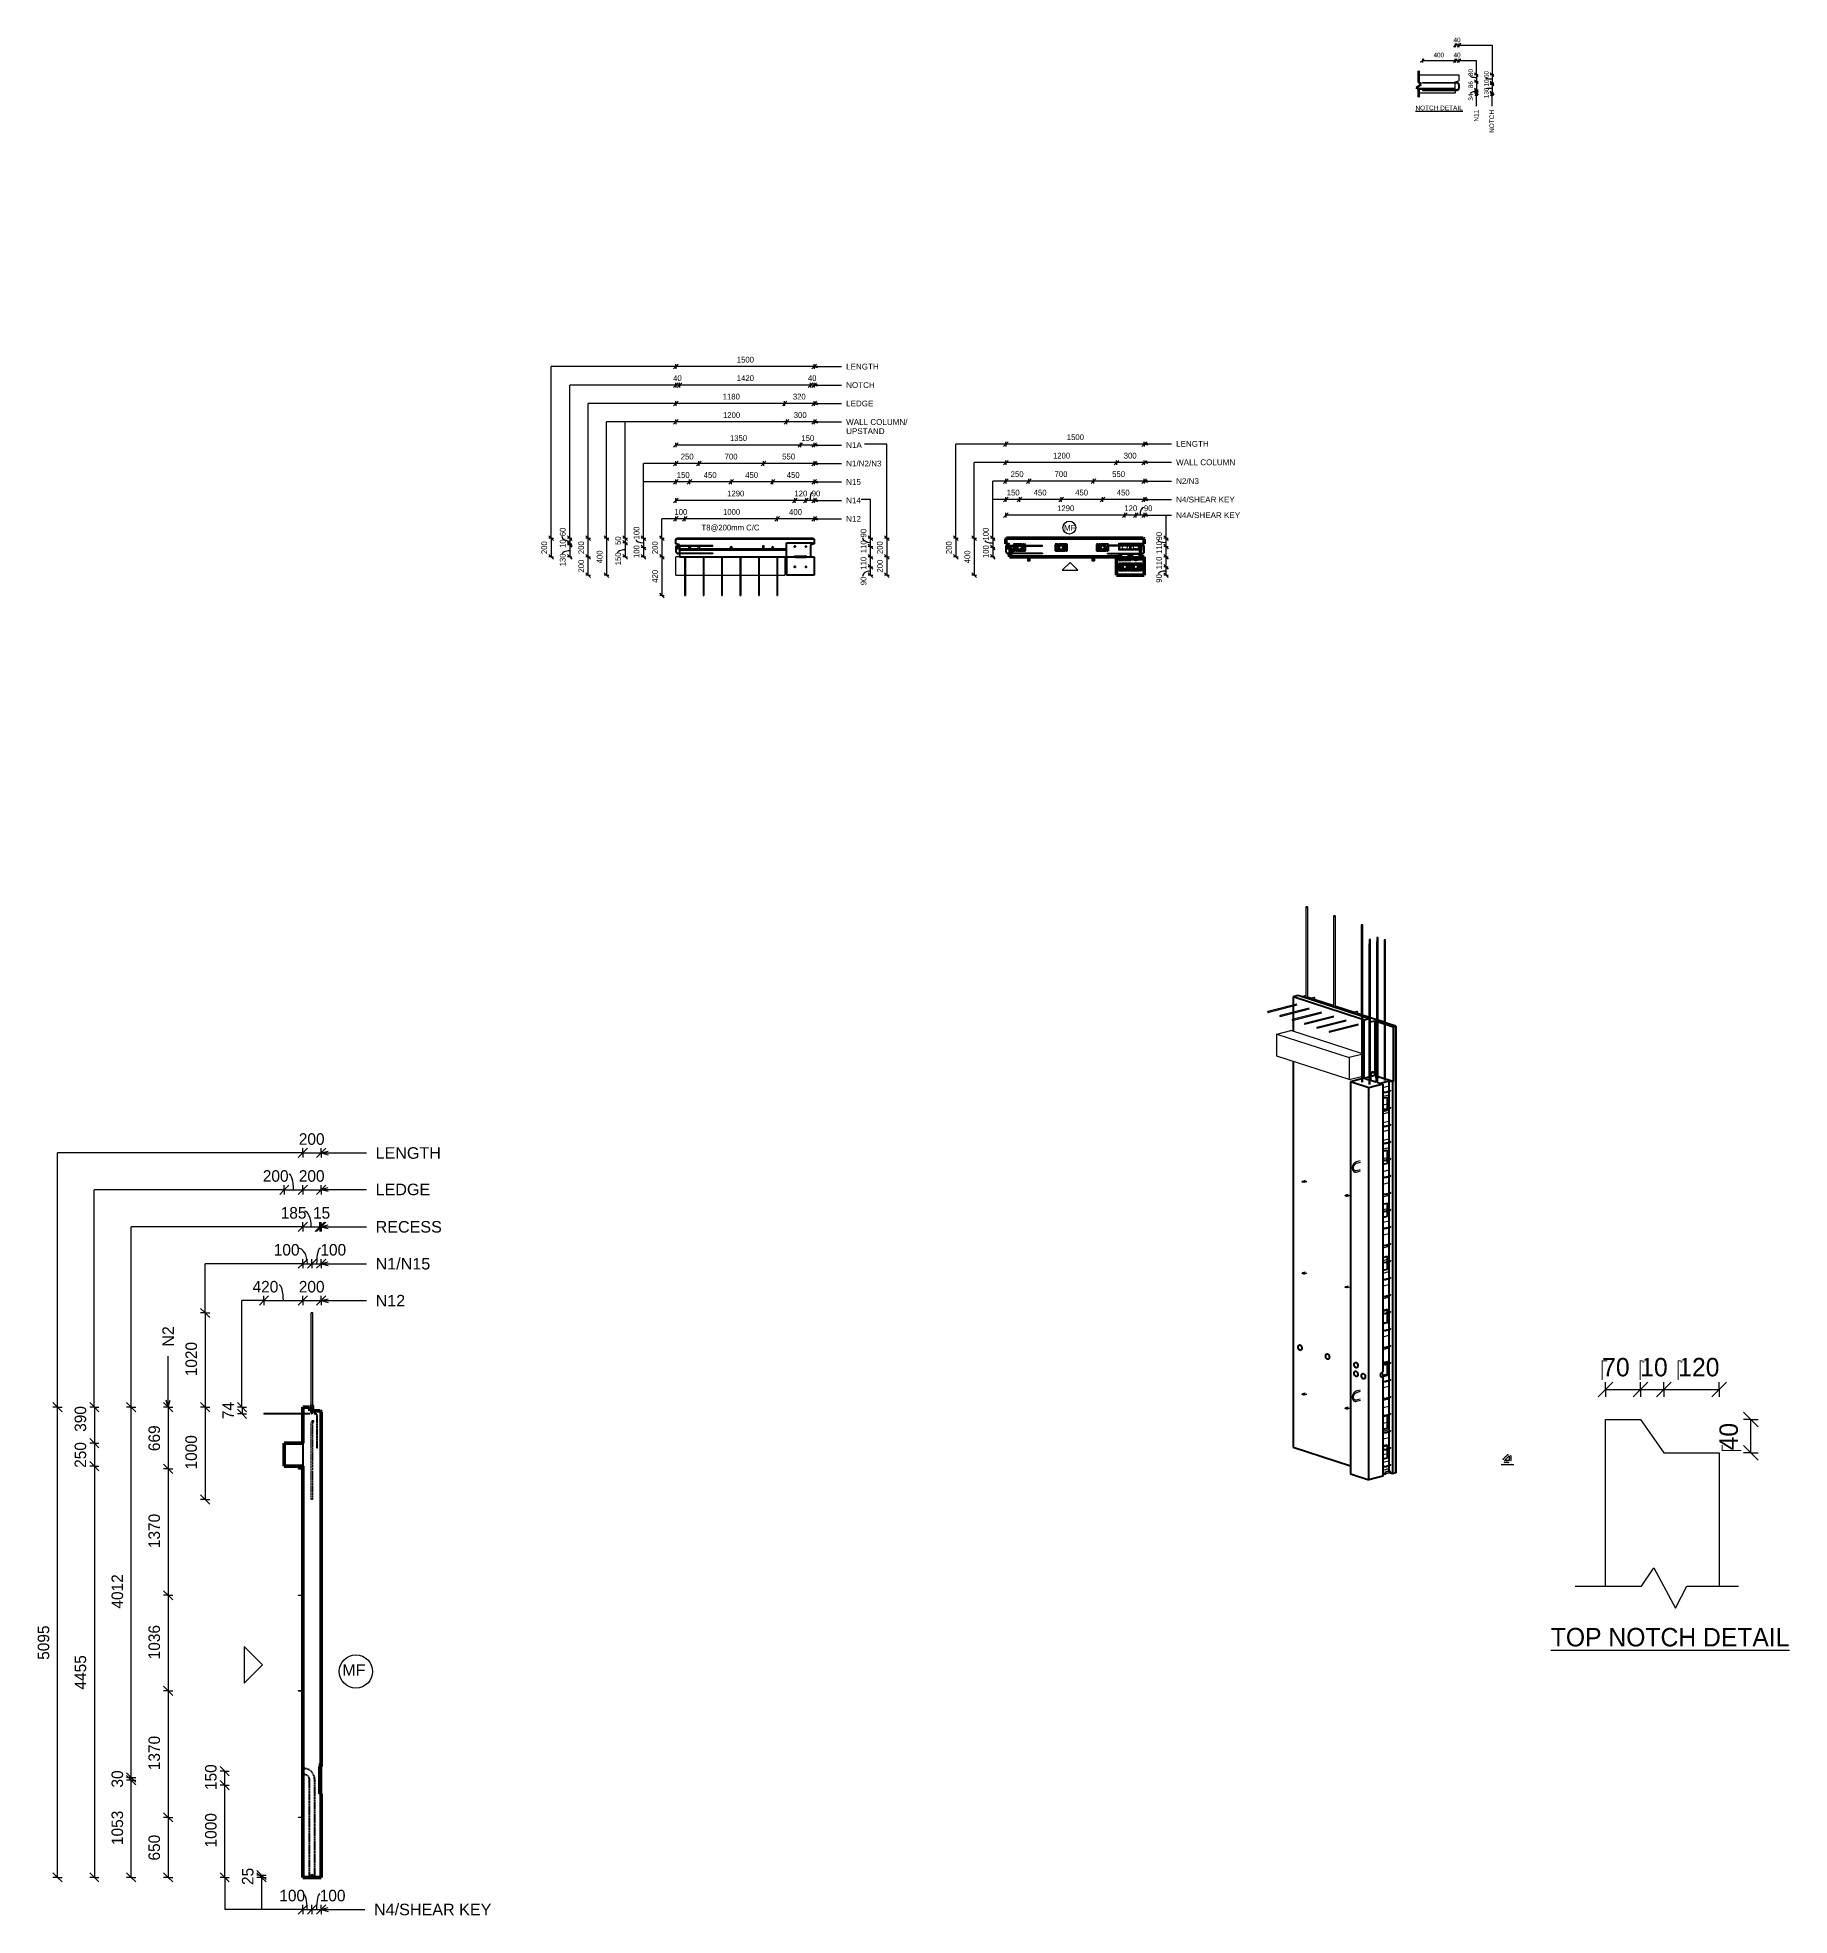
# Model space of a CAD drawing. Header units: millimetres. Extents: x 10041 to 29021, y -1808 to 18539.
import ezdxf

# ---------------------------------------------------------------- set-up
doc = ezdxf.new("R2010")
doc.units = ezdxf.units.MM
doc.linetypes.add('Dash', pattern=[6.36, 3.18, -3.18])
for name, color, linetype, lineweight in [('A-ANNO-DIMS', 211, 'Continuous', 9), ('A-ANNO-DIMS-25', 211, 'Continuous', 9), ('A-ANNO-DIMS-3', 211, 'Continuous', 9), ('A-ANNO-DIMS-50', 211, 'Continuous', 9), ('A-ANNO-DIMS-80', 211, 'Continuous', 9), ('A-DETL', 90, 'Continuous', 18), ('A-DETL-MBND', 5, 'Continuous', 18), ('A-DETL-THIN', 151, 'Continuous', 18), ('A-GENM', 13, 'Continuous', 18), ('A-WALL', 113, 'Continuous', 25), ('A-WALL-HDLN', 110, 'Dash', 25), ('G-ANNO-TEXT', 231, 'Continuous', 9), ('S-BEAM', 12, 'Continuous', 18), ('S-BEAM-HDLN', 1, 'Dash', 18), ('S-COLS', 52, 'Continuous', 18), ('S-COLS-HDLN', 52, 'Dash', 18), ('S-RBAR', 171, 'Continuous', 18)]:
    doc.layers.add(name, color=color, linetype=linetype, lineweight=lineweight)
doc.styles.add('Arial', font='arial.ttf', dxfattribs={"height": 125})
doc.styles.add('Arial_1', font='arial.ttf', dxfattribs={"height": 62.5})
doc.styles.add('Arial_2', font='arial.ttf', dxfattribs={"height": 50})
doc.styles.add('Arial_3', font='arial.ttf', dxfattribs={"height": 7.5})
doc.styles.add('Nirmala UI Semilight', font='NirmalaS.ttf', dxfattribs={"height": 125})
doc.styles.add('Nirmala UI Semilight_1', font='NirmalaS.ttf', dxfattribs={"height": 62.5})
doc.styles.add('Nirmala UI Semilight_2', font='NirmalaS.ttf', dxfattribs={"height": 50})
doc.styles.add('Nirmala UI Semilight_3', font='NirmalaS.ttf', dxfattribs={"height": 7.5})
doc.styles.add('Nirmala UI Semilight_4', font='NirmalaS.ttf', dxfattribs={"height": 200})
doc.styles.add('Nirmala UI Semilight_5', font='NirmalaS.ttf', dxfattribs={"height": 200})
doc.dimstyles.new('Arrow_Filled_-_2_5_NI_UI', dxfattribs={"dimscale": 304.8, "dimtxt": 130.920493, "dimasz": 0.328084, "dimexe": 0.164042, "dimexo": 0.0625, "dimgap": 0.164042, "dimtad": 1, "dimdec": 4, "dimzin": 0, "dimdsep": 46, "dimtxsty": 'Nirmala UI Semilight', "dimblk1": 'OBLIQUE', "dimblk2": 'OBLIQUE', "dimsah": 1, "dimcen": 0.09, "dimazin": 0, "dimtfac": 1, "dimtdec": 4, "dimtix": 1, "dimtmove": 1, "dimatfit": 3, "dimfxl": 0.164042, "dimfxlon": 1, "dimtvp": 1, "dimtolj": 1, "dimtzin": 0, "dimarcsym": 2})
doc.dimstyles.new('Arrow_Filled_-_2_5_NI_UI_1', dxfattribs={"dimscale": 304.8, "dimtxt": 130.920493, "dimasz": 0.328084, "dimexe": 0.164042, "dimexo": 0.0625, "dimgap": 0.164042, "dimtad": 1, "dimdec": 4, "dimzin": 0, "dimdsep": 46, "dimtxsty": 'Nirmala UI Semilight', "dimblk1": 'OBLIQUE', "dimblk2": 'OBLIQUE', "dimsah": 1, "dimcen": 0.09, "dimazin": 0, "dimtfac": 1, "dimtdec": 4, "dimtix": 1, "dimtmove": 0, "dimatfit": 3, "dimfxl": 0.164042, "dimfxlon": 1, "dimtvp": 1, "dimtolj": 1, "dimtzin": 0, "dimarcsym": 2})
doc.dimstyles.new('Arrow_Filled_-_2_5_NI_UI_2', dxfattribs={"dimscale": 304.8, "dimtxt": 130.920493, "dimasz": 0.328084, "dimexe": 0.164042, "dimexo": 0.0625, "dimgap": 0.164042, "dimtad": 1, "dimdec": 4, "dimzin": 0, "dimdsep": 46, "dimtxsty": 'Nirmala UI Semilight', "dimblk1": 'OBLIQUE', "dimblk2": 'OBLIQUE', "dimsah": 1, "dimcen": 0.09, "dimazin": 0, "dimtfac": 1, "dimtdec": 4, "dimtix": 1, "dimtmove": 2, "dimatfit": 3, "dimfxl": 0.164042, "dimfxlon": 1, "dimtvp": 1, "dimtolj": 1, "dimtzin": 0, "dimarcsym": 2})
doc.dimstyles.new('Arrow_Filled_-_2_5_NI_UI_3', dxfattribs={"dimscale": 304.8, "dimtxt": 65.460247, "dimasz": 0.164042, "dimexe": 0.082021, "dimexo": 0.0625, "dimgap": 0.082021, "dimtad": 1, "dimdec": 4, "dimzin": 0, "dimdsep": 46, "dimtxsty": 'Nirmala UI Semilight_1', "dimblk1": 'OBLIQUE', "dimblk2": 'OBLIQUE', "dimsah": 1, "dimcen": 0.09, "dimazin": 0, "dimtfac": 1, "dimtdec": 4, "dimtix": 1, "dimtmove": 0, "dimatfit": 3, "dimfxl": 0.082021, "dimfxlon": 1, "dimtvp": 1, "dimtolj": 1, "dimtzin": 0, "dimarcsym": 2})
doc.dimstyles.new('Arrow_Filled_-_2_5_NI_UI_4', dxfattribs={"dimscale": 304.8, "dimtxt": 65.460247, "dimasz": 0.164042, "dimexe": 0.082021, "dimexo": 0.0625, "dimgap": 0.082021, "dimtad": 1, "dimdec": 4, "dimzin": 0, "dimdsep": 46, "dimtxsty": 'Nirmala UI Semilight_1', "dimblk1": 'OBLIQUE', "dimblk2": 'OBLIQUE', "dimsah": 1, "dimcen": 0.09, "dimazin": 0, "dimtfac": 1, "dimtdec": 4, "dimtix": 1, "dimtmove": 1, "dimatfit": 3, "dimfxl": 0.082021, "dimfxlon": 1, "dimtvp": 1, "dimtolj": 1, "dimtzin": 0, "dimarcsym": 2})
doc.dimstyles.new('Arrow_Filled_-_2_5_NI_UI_5', dxfattribs={"dimscale": 304.8, "dimtxt": 65.460247, "dimasz": 0.164042, "dimexe": 0.082021, "dimexo": 0.0625, "dimgap": 0.082021, "dimtad": 1, "dimdec": 4, "dimzin": 0, "dimdsep": 46, "dimtxsty": 'Nirmala UI Semilight_1', "dimblk1": 'OBLIQUE', "dimblk2": 'OBLIQUE', "dimsah": 1, "dimcen": 0.09, "dimazin": 0, "dimtfac": 1, "dimtdec": 4, "dimtix": 1, "dimtmove": 2, "dimatfit": 3, "dimfxl": 0.082021, "dimfxlon": 1, "dimtvp": 1, "dimtolj": 1, "dimtzin": 0, "dimarcsym": 2})
doc.dimstyles.new('Arrow_Filled_-_2_5_NI_UI_6', dxfattribs={"dimscale": 304.8, "dimtxt": 7.85523, "dimasz": 0.019685, "dimexe": 0.009843, "dimexo": 0.0625, "dimgap": 0.009843, "dimtad": 1, "dimdec": 4, "dimzin": 0, "dimdsep": 46, "dimtxsty": 'Nirmala UI Semilight_3', "dimblk1": 'OBLIQUE', "dimblk2": 'OBLIQUE', "dimsah": 1, "dimcen": 0.09, "dimazin": 0, "dimtfac": 1, "dimtdec": 4, "dimtix": 1, "dimtmove": 0, "dimatfit": 3, "dimfxl": 0.009843, "dimfxlon": 1, "dimtvp": 1, "dimtolj": 1, "dimtzin": 0, "dimarcsym": 2})
doc.dimstyles.new('Arrow_Filled_-_2_5_NI_UI_7', dxfattribs={"dimscale": 304.8, "dimtxt": 209.472789, "dimasz": 0.524934, "dimexe": 0.262467, "dimexo": 0.0625, "dimgap": 0.262467, "dimtad": 1, "dimdec": 4, "dimzin": 0, "dimdsep": 46, "dimtxsty": 'Nirmala UI Semilight_4', "dimblk1": 'OBLIQUE', "dimblk2": 'OBLIQUE', "dimsah": 1, "dimcen": 0.09, "dimazin": 0, "dimtfac": 1, "dimtdec": 4, "dimtix": 1, "dimtmove": 2, "dimatfit": 3, "dimfxl": 0.262467, "dimfxlon": 1, "dimtvp": 1, "dimtolj": 1, "dimtzin": 0, "dimarcsym": 2})
doc.dimstyles.new('Arrow_Filled_-_2_5_NI_UI_8', dxfattribs={"dimscale": 304.8, "dimtxt": 209.472789, "dimasz": 0.524934, "dimexe": 0.262467, "dimexo": 0.0625, "dimgap": 0.262467, "dimtad": 1, "dimdec": 4, "dimzin": 0, "dimdsep": 46, "dimtxsty": 'Nirmala UI Semilight_4', "dimblk1": 'OBLIQUE', "dimblk2": 'OBLIQUE', "dimsah": 1, "dimcen": 0.09, "dimazin": 0, "dimtfac": 1, "dimtdec": 4, "dimtix": 1, "dimtmove": 0, "dimatfit": 3, "dimfxl": 0.262467, "dimfxlon": 1, "dimtvp": 1, "dimtolj": 1, "dimtzin": 0, "dimarcsym": 2})

msp = doc.modelspace()

# ---------------------------------------------------------------- texts
at = {"layer": 'G-ANNO-TEXT', "color": 7, "attachment_point": 1}
for s, insert, char_height, width, style in [('40', (25382.0565, 18537.9943), 50, 91.392375, 'Nirmala UI Semilight_2'), ('400', (25165.48959, 18374.43991), 50, 136.286875, 'Nirmala UI Semilight_2'), ('40', (25382.0565, 18374.43991), 50, 91.392375, 'Nirmala UI Semilight_2'), ('\\LNOTCH DETAIL', (24969.69585, 17801.32875), 50, 622.1095, 'Arial_2'), ('\\LTYPICAL CHAMFER DETAIL', (25899.029, 3087.48198), 7.5, 166.9113375, 'Arial_3'), ('\\LTOP NOTCH DETAIL', (26435.93962, 1307.16895), 200, 2975.864, 'Nirmala UI Semilight_5')]:
    msp.add_mtext(s, dxfattribs=dict(at, insert=insert, char_height=char_height, width=width, style=style))
for s, insert, char_height, width, rotation, style in [('80', (25543.63175, 18120.89979), 50, 89.789, 90, 'Nirmala UI Semilight_2'), ('60', (25711.97455, 18100.51088), 50, 89.789, 90, 'Nirmala UI Semilight_2'), ('86', (25543.63175, 17989.83049), 50, 89.789, 90, 'Nirmala UI Semilight_2'), ('34', (25543.63175, 17854.64001), 50, 91.392375, 90, 'Nirmala UI Semilight_2'), ('10', (25711.97455, 18008.05743), 50, 76.962, 90, 'Nirmala UI Semilight_2'), ('130', (25711.97455, 17881.70469), 50, 121.8565, 90, 'Nirmala UI Semilight_2'), ('N11', (25602.86313, 17627.56958), 50, 153.924, 90, 'Arial_2'), ('NOTCH', (25771.20593, 17505.96958), 50, 301.4345, 90, 'Arial_2'), ('LENGTH', (18801.12465, 15004.82323), 62.5, 428.9028125, 0.000663009, 'Arial_1'), ('NOTCH', (18801.12697, 14804.82323), 62.5, 376.793125, 0.000663009, 'Arial_1'), ('LEDGE', (18801.12928, 14604.82323), 62.5, 356.7509375, 0.000663009, 'Arial_1'), ('WALL COLUMN/', (18801.12928, 14404.82323), 62.5, 805.6959375, 0.000663009, 'Arial_1'), ('UPSTAND', (18801.13043, 14305.60448), 62.5, 505.063125, 0.000663009, 'Arial_1'), ('N1A', (18801.13217, 14154.82323), 62.5, 204.4303125, 0.000663009, 'Arial_1'), ('LENGTH', (22376.31579, 14168.03784), 62.5, 428.9028125, 0.000663009, 'Arial_1'), ('N1/N2/N3', (18801.1343, 13954.82323), 62.5, 462.9745312, 0.000663009, 'Arial_1'), ('WALL COLUMN', (22376.3181, 13968.03784), 62.5, 775.6326562, 0.000663009, 'Arial_1'), ('N15', (18801.1368, 13754.82323), 62.5, 192.405, 0.000663009, 'Arial_1'), ('N2/N3', (22376.32046, 13764.28784), 62.5, 298.6285938, 0.000663009, 'Arial_1'), ('N14', (18801.13893, 13554.82621), 62.5, 192.405, 0.000663009, 'Arial_1'), ('N4/SHEAR KEY', (22376.32277, 13564.17363), 62.5, 767.6157813, 0.000663009, 'Arial_1'), ('N12', (18801.14124, 13354.82621), 62.5, 192.405, 0.000663009, 'Arial_1'), ('MF', (21161.08952, 13258.6908), 62.5, 150.3164062, 0.000663009, 'Arial_1'), ('N4A/SHEAR KEY', (22376.32473, 13395.08475), 62.5, 837.7634375, 0.000663009, 'Arial_1'), ('LENGTH', (13702.97247, 6516.03384), 125, 857.805625, 359.999698981, 'Arial'), ('LEDGE', (13702.9704, 6121.03384), 125, 713.501875, 359.999698981, 'Arial'), ('RECESS', (13702.96827, 5716.03384), 125, 865.8225, 359.999698981, 'Arial'), ('N1/N15', (13702.96617, 5316.03384), 125, 713.501875, 359.999698981, 'Arial'), ('N12', (13702.96407, 4916.03384), 125, 384.81, 359.999698981, 'Arial'), ('N2', (11393.10086, 4353.48963), 125, 268.5653125, 90, 'Arial'), ('MF', (13341.55183, 914.11317), 125, 300.6328125, 359.999698981, 'Arial'), ('N4/SHEAR KEY', (13686.40669, -1680.88447), 125, 1535.2315625, 359.999698981, 'Arial')]:
    msp.add_mtext(s, dxfattribs=dict(at, insert=insert, char_height=char_height, width=width, rotation=rotation, style=style))

# ---------------------------------------------------------------- blocks, each defined once
blk = doc.blocks.new('RR spread anchor face based - RR-SA-1_4-160-1726851-Elevation Right1')
at = {"layer": 'A-GENM'}
for p, q in [((12869, 628), (12874, 628)), ((12869, 622), (12869, 628)), ((12874, 622), (12869, 622)), ((12874, 628), (12914, 628)), ((12874, 628), (12874, 622)), ((12914, 622), (12874, 622))]:
    blk.add_line(p, q, dxfattribs=at)
blk = doc.blocks.new('RR spread anchor face based - RR-SA-1_4-160-V1-Elevation Right1')
at = {"layer": 'A-GENM'}
for p, q in [((12869, 1664), (12874, 1664)), ((12869, 1658), (12869, 1664)), ((12874, 1658), (12869, 1658)), ((12874, 1664), (12914, 1664)), ((12874, 1664), (12874, 1658)), ((12914, 1658), (12874, 1658))]:
    blk.add_line(p, q, dxfattribs=at)
blk = doc.blocks.new('RR spread anchor face based - RR-SA-4_0-180-1726831-Elevation Right1')
at = {"layer": 'A-GENM'}
for p, q in [((12996, 3717), (12994, 3712)), ((12994, 3712), (12994, 3661)), ((13031, 3717), (12996, 3717)), ((13005, 3691), (13005, 3695)), ((13023, 3695), (13023, 3691)), ((13034, 3712), (13031, 3717)), ((13034, 3660), (13034, 3712)), ((13034, 3551), (13014, 3551)), ((13014, 3551), (13014, 3539)), ((13014, 3539), (13034, 3539)), ((13034, 3539), (13034, 3551))]:
    blk.add_line(p, q, dxfattribs=at)
for centre, start, end in [((13014, 3695), 359.9997, 179.9997), ((13014, 3691), 179.9997, 359.9997)]:
    blk.add_arc(centre, 9, start, end, dxfattribs=at)
blk = doc.blocks.new('RR spread anchor face based - RR-SA-4_0-180-1726831-Elevation Top')
at = {"layer": 'A-GENM'}
for p, q in [((-9642, 12996), (-9642, 13030)), ((-9630, 13030), (-9630, 12996)), ((-9642, 12994), (-9642, 12996)), ((-9642, 12996), (-9630, 12996)), ((-9630, 12994), (-9642, 12994)), ((-9630, 12996), (-9630, 12994))]:
    blk.add_line(p, q, dxfattribs=at)
blk = doc.blocks.new('RR spread anchor face based - RR-SA-4_0-180-V2-Elevation Top')
at = {"layer": 'A-GENM'}
for p, q in [((-8942, 13031), (-8942, 13034)), ((-8942, 13034), (-8930, 13034)), ((-8942, 12996), (-8942, 13031)), ((-8942, 13031), (-8930, 13031)), ((-8930, 13034), (-8930, 13031)), ((-8930, 13031), (-8930, 12996)), ((-8942, 12994), (-8942, 12996)), ((-8942, 12996), (-8930, 12996)), ((-8930, 12994), (-8942, 12994)), ((-8930, 12996), (-8930, 12994))]:
    blk.add_line(p, q, dxfattribs=at)
blk = doc.blocks.new('RR spread anchor face based - RR-SA-2_5-250-2997505-Elevation Top')
at = {"layer": 'A-GENM'}
for p, q in [((-9883, 13029), (-9888, 13026)), ((-9888, 13026), (-9888, 13001)), ((-9880, 13029), (-9883, 13029)), ((-9846, 13029), (-9867, 13029)), ((-9888, 13001), (-9886, 13000)), ((-9878, 12999), (-9846, 12999)), ((-9873, 13021), (-9867, 13021)), ((-9867, 13007), (-9873, 13007))]:
    blk.add_line(p, q, dxfattribs=at)
for centre, start, end in [((-9873, 13014), 225.0013, 270.0013), ((-9873, 13014), 90.0013, 120.0013), ((-9867, 13014), 270.0013, 90.0013)]:
    blk.add_arc(centre, 7, start, end, dxfattribs=at)
blk = doc.blocks.new('12_7Ø_ Lifting Insert_COLUMN - 12_9Ø Lifting insert-1653057-Elevation Top')
at = {"layer": 'A-GENM'}
for p, q in [((-8588, 12908), (-8588, 12908)), ((-8583, 12919), (-8583, 12919)), ((-8488, 12908), (-8488, 12908)), ((-8483, 12919), (-8483, 12919))]:
    blk.add_line(p, q, dxfattribs=at)
at = {"layer": 'A-GENM', "flags": 128}
for points in [[(-8586, 12907), (-8590, 12909), (-8592, 12914), (-8590, 12918), (-8586, 12920)], [(-8486, 12920), (-8488, 12920), (-8493, 12920), (-8502, 12920), (-8514, 12920), (-8527, 12920), (-8541, 12920), (-8555, 12920), (-8567, 12920), (-8577, 12920), (-8583, 12920), (-8586, 12920), (-8586, 12920)], [(-8586, 12907), (-8584, 12907), (-8578, 12907), (-8569, 12907), (-8557, 12907), (-8544, 12907), (-8530, 12907), (-8516, 12907), (-8504, 12907), (-8495, 12907), (-8488, 12907), (-8486, 12907), (-8486, 12907)]]:
    blk.add_lwpolyline(points, dxfattribs=at)
blk = doc.blocks.new('RR spread anchor face based - RR-SA-1_4-160-1726851-Elevation Top1')
at = {"layer": 'A-GENM'}
for p, q in [((-9651, 12914), (-9651, 12874)), ((-9651, 12874), (-9648, 12869)), ((-9648, 12869), (-9623, 12869)), ((-9643, 12884), (-9643, 12890)), ((-9629, 12890), (-9629, 12884)), ((-9623, 12869), (-9621, 12874)), ((-9621, 12874), (-9621, 12914))]:
    blk.add_line(p, q, dxfattribs=at)
for centre, start, end in [((-9636, 12890), 0.0013, 180.0013), ((-9636, 12884), 180.0013, 0.0013)]:
    blk.add_arc(centre, 7, start, end, dxfattribs=at)
blk = doc.blocks.new('RR spread anchor face based - RR-SA-2_5-250-2997505-Elevation Top1')
at = {"layer": 'A-GENM'}
for p, q in [((-9883, 13029), (-9888, 13026)), ((-9888, 13026), (-9888, 13001)), ((-9880, 13029), (-9883, 13029)), ((-9846, 13029), (-9867, 13029)), ((-9710, 13029), (-9761, 13029)), ((-9888, 13001), (-9886, 13000)), ((-9878, 12999), (-9846, 12999)), ((-9873, 13021), (-9867, 13021)), ((-9867, 13007), (-9873, 13007)), ((-9761, 12999), (-9710, 12999))]:
    blk.add_line(p, q, dxfattribs=at)
for centre, start, end in [((-9873, 13014), 224.9249, 270.0013), ((-9873, 13014), 90.0013, 120.0013), ((-9867, 13014), 270.0013, 90.0013)]:
    blk.add_arc(centre, 7, start, end, dxfattribs=at)
blk = doc.blocks.new('Rebar Bar - Part 2739742299-431004-3D Ortho')
at = {"layer": 'S-RBAR'}
for p, q in [((4095, 8761), (4095, 7237)), ((4111, 7237), (4111, 8761))]:
    blk.add_line(p, q, dxfattribs=at)
for points in [[(4109, 8763, 0), (4108, 8763, 0), (4106, 8763, 0), (4104, 8764, 0), (4102, 8764, 0), (4100, 8763, 0), (4098, 8763, 0), (4097, 8763, 0), (4096, 8762, 0), (4095, 8761, 0), (4095, 8761, 0), (4096, 8760, 0), (4097, 8760, 0)], [(4097, 8760, 0), (4099, 8759, 0), (4101, 8759, 0), (4103, 8759, 0), (4105, 8759, 0), (4107, 8759, 0), (4109, 8760, 0), (4110, 8760, 0), (4111, 8761, 0), (4111, 8761, 0), (4111, 8762, 0), (4110, 8762, 0), (4109, 8763, 0)]]:
    blk.add_polyline3d(points, dxfattribs=at)
blk = doc.blocks.new('Rebar Bar - Part 2739742299-V3-3D Ortho')
at = {"layer": 'S-RBAR'}
for p, q in [((4016, 8787), (4016, 8742)), ((4032, 7263), (4032, 8787))]:
    blk.add_line(p, q, dxfattribs=at)
for points in [[(4030, 8789, 0), (4028, 8789, 0), (4026, 8789, 0), (4024, 8789, 0), (4022, 8789, 0), (4020, 8789, 0), (4018, 8789, 0), (4017, 8788, 0), (4016, 8788, 0), (4016, 8787, 0), (4016, 8787, 0), (4016, 8786, 0), (4018, 8786, 0)], [(4018, 8786, 0), (4019, 8785, 0), (4021, 8785, 0), (4023, 8785, 0), (4025, 8785, 0), (4027, 8785, 0), (4029, 8785, 0), (4030, 8786, 0), (4031, 8786, 0), (4032, 8787, 0), (4031, 8788, 0), (4031, 8788, 0), (4030, 8789, 0)]]:
    blk.add_polyline3d(points, dxfattribs=at)
blk = doc.blocks.new('Rebar Bar - Part 2364595432-431004-3D Ortho')
at = {"layer": 'S-RBAR'}
for p, q in [((3933, 8766), (3933, 8721)), ((3949, 7319), (3949, 8766))]:
    blk.add_line(p, q, dxfattribs=at)
for points in [[(3947, 8768, 0), (3946, 8768, 0), (3944, 8768, 0), (3942, 8768, 0), (3940, 8768, 0), (3938, 8768, 0), (3936, 8768, 0), (3935, 8767, 0), (3934, 8767, 0), (3934, 8766, 0), (3934, 8766, 0), (3934, 8765, 0), (3936, 8765, 0)], [(3936, 8765, 0), (3937, 8764, 0), (3939, 8764, 0), (3941, 8764, 0), (3943, 8764, 0), (3945, 8764, 0), (3947, 8764, 0), (3948, 8765, 0), (3949, 8765, 0), (3949, 8766, 0), (3949, 8767, 0), (3949, 8767, 0), (3947, 8768, 0)]]:
    blk.add_polyline3d(points, dxfattribs=at)
blk = doc.blocks.new('Rebar Bar - Part 2702964208-431004-3D Ortho')
at = {"layer": 'S-RBAR'}
for p, q in [((3851, 8745), (3851, 7221)), ((3867, 7221), (3867, 8745))]:
    blk.add_line(p, q, dxfattribs=at)
for points in [[(3865, 8746, 0), (3864, 8746, 0), (3862, 8747, 0), (3860, 8747, 0), (3858, 8747, 0), (3856, 8747, 0), (3854, 8746, 0), (3853, 8746, 0), (3852, 8745, 0), (3851, 8745, 0), (3851, 8744, 0), (3852, 8743, 0), (3853, 8743, 0)], [(3853, 8743, 0), (3855, 8743, 0), (3857, 8742, 0), (3859, 8742, 0), (3861, 8742, 0), (3863, 8742, 0), (3865, 8743, 0), (3866, 8743, 0), (3867, 8744, 0), (3867, 8744, 0), (3867, 8745, 0), (3866, 8746, 0), (3865, 8746, 0)]]:
    blk.add_polyline3d(points, dxfattribs=at)
blk = doc.blocks.new('RR spread anchor face based - RR-SA-1_4-160-1726851-3D Ortho')
at = {"layer": 'A-GENM'}
for p, q in [((3211, 5154), (3209, 5153)), ((3209, 5153), (3225, 5147)), ((3209, 5147), (3209, 5153)), ((3225, 5142), (3209, 5147)), ((3241, 5162), (3211, 5154)), ((3224, 5154), (3228, 5156)), ((3225, 5147), (3231, 5148)), ((3225, 5142), (3225, 5147)), ((3231, 5142), (3225, 5142)), ((3231, 5148), (3260, 5155)), ((3260, 5150), (3231, 5142)), ((3231, 5148), (3231, 5142)), ((3238, 5153), (3233, 5151))]:
    blk.add_line(p, q, dxfattribs=at)
for points in [[(3233, 5151, 0), (3232, 5151, 0), (3230, 5151, 0), (3228, 5151, 0), (3226, 5151, 0), (3225, 5151, 0), (3223, 5152, 0), (3222, 5152, 0), (3222, 5153, 0), (3221, 5153, 0), (3222, 5154, 0), (3223, 5154, 0), (3224, 5154, 0)], [(3228, 5156, 0), (3230, 5156, 0), (3232, 5156, 0), (3233, 5156, 0), (3235, 5156, 0), (3237, 5156, 0), (3238, 5155, 0), (3239, 5155, 0), (3240, 5154, 0), (3240, 5154, 0), (3240, 5153, 0), (3239, 5153, 0), (3238, 5153, 0)]]:
    blk.add_polyline3d(points, dxfattribs=at)
blk = doc.blocks.new('RR spread anchor face based - RR-SA-4_0-180-1726831-3D Ortho')
at = {"layer": 'A-GENM'}
for p, q in [((3308, 8133), (3334, 8140)), ((3334, 8140), (3342, 8137)), ((3306, 8128), (3308, 8133)), ((3306, 8112), (3306, 8128)), ((3314, 8125), (3306, 8128)), ((3308, 8133), (3316, 8131)), ((3316, 8131), (3314, 8125)), ((3314, 8125), (3314, 8110)), ((3342, 8137), (3316, 8131)), ((3323, 8107), (3323, 8111)), ((3328, 8113), (3328, 8117)), ((3336, 8114), (3336, 8111)), ((3344, 8133), (3342, 8137)), ((3344, 8100), (3344, 8133))]:
    blk.add_line(p, q, dxfattribs=at)
for points in [[(3323, 8111, 0), (3323, 8113, 0), (3323, 8116, 0), (3324, 8118, 0), (3326, 8119, 0), (3327, 8121, 0), (3329, 8121, 0), (3331, 8122, 0), (3333, 8121, 0), (3334, 8120, 0), (3335, 8119, 0), (3336, 8117, 0), (3336, 8114, 0)], [(3326, 8106, 0), (3326, 8107, 0), (3327, 8109, 0), (3328, 8111, 0), (3328, 8113, 0)], [(3328, 8117, 0), (3328, 8119, 0), (3327, 8121, 0)], [(3336, 8111, 0), (3336, 8108, 0), (3335, 8106, 0), (3334, 8104, 0), (3333, 8103, 0)]]:
    blk.add_polyline3d(points, dxfattribs=at)
blk = doc.blocks.new('Rebar Bar - Part 1026889929-431004-3D Ortho')
at = {"layer": 'S-RBAR'}
for p, q in [((3249, 9117), (3249, 8131)), ((3269, 8124), (3269, 9117))]:
    blk.add_line(p, q, dxfattribs=at)
for points in [[(3266, 9119, 0), (3264, 9119, 0), (3262, 9120, 0), (3259, 9120, 0), (3257, 9120, 0), (3254, 9120, 0), (3252, 9119, 0), (3250, 9119, 0), (3249, 9118, 0), (3249, 9117, 0), (3249, 9116, 0), (3250, 9116, 0), (3251, 9115, 0)], [(3251, 9115, 0), (3253, 9115, 0), (3256, 9114, 0), (3258, 9114, 0), (3261, 9114, 0), (3263, 9114, 0), (3265, 9115, 0), (3267, 9115, 0), (3268, 9116, 0), (3269, 9117, 0), (3269, 9118, 0), (3268, 9118, 0), (3266, 9119, 0)]]:
    blk.add_polyline3d(points, dxfattribs=at)
blk = doc.blocks.new('Rebar Bar - Part 864883769-431004-3D Ortho')
at = {"layer": 'S-RBAR'}
for p, q in [((3816, 7850), (3500, 7769)), ((3502, 7761), (3818, 7842))]:
    blk.add_line(p, q, dxfattribs=at)
for points in [[(3504, 7764, 0), (3504, 7765, 0), (3504, 7766, 0), (3503, 7767, 0), (3503, 7768, 0), (3502, 7768, 0), (3501, 7769, 0), (3501, 7769, 0), (3500, 7769, 0), (3499, 7768, 0), (3499, 7767, 0), (3499, 7767, 0), (3499, 7766, 0)], [(3499, 7766, 0), (3499, 7765, 0), (3499, 7764, 0), (3499, 7763, 0), (3500, 7762, 0), (3501, 7761, 0), (3501, 7761, 0), (3502, 7761, 0), (3503, 7761, 0), (3503, 7762, 0), (3504, 7762, 0), (3504, 7763, 0), (3504, 7764, 0)]]:
    blk.add_polyline3d(points, dxfattribs=at)
blk = doc.blocks.new('Rebar Bar - Part 1534017773-431004-3D Ortho')
at = {"layer": 'S-RBAR'}
for p, q in [((4094, 7117), (4081, 7121)), ((4081, 7113), (4092, 7109))]:
    blk.add_line(p, q, dxfattribs=at)
blk = doc.blocks.new('Rebar Bar - Part 2227165887-431004-3D Ortho')
at = {"layer": 'S-RBAR'}
for points in [[(4092, 7109, 0), (4102, 7107, 0), (4115, 7108, 0), (4122, 7109, 0)], [(4094, 7117, 0), (4102, 7115, 0), (4114, 7115, 0), (4120, 7116, 0)]]:
    blk.add_polyline3d(points, dxfattribs=at)
blk = doc.blocks.new('Rebar Bar - Part 3241041724-431004-3D Ortho')
at = {"layer": 'S-RBAR'}
for p, q in [((4155, 7125), (4120, 7116)), ((4122, 7109), (4157, 7118))]:
    blk.add_line(p, q, dxfattribs=at)
blk = doc.blocks.new('Rebar Bar - Part 2227165887-V4-3D Ortho')
at = {"layer": 'S-RBAR'}
blk.add_line((4156, 7126), (4156, 7126), dxfattribs=at)
for points in [[(4157, 7126, 0), (4156, 7126, 0), (4155, 7125, 0)], [(4159, 7133, 0), (4164, 7131, 0), (4166, 7125, 0), (4163, 7120, 0), (4157, 7118, 0)]]:
    blk.add_polyline3d(points, dxfattribs=at)
blk = doc.blocks.new('Rebar Bar - Part 3098984773-431004-3D Ortho')
at = {"layer": 'S-RBAR'}
for p, q in [((4141, 7131), (4156, 7126)), ((4159, 7133), (4143, 7138))]:
    blk.add_line(p, q, dxfattribs=at)
blk = doc.blocks.new('Rebar Bar - Part 3098984773-V5-3D Ortho')
at = {"layer": 'S-RBAR'}
for p, q in [((4141, 6393), (4156, 6389)), ((4159, 6396), (4143, 6401))]:
    blk.add_line(p, q, dxfattribs=at)
blk = doc.blocks.new('Rebar Bar - Part 1534017773-V6-3D Ortho')
at = {"layer": 'S-RBAR'}
for p, q in [((4094, 3062), (4081, 3067)), ((4081, 3058), (4092, 3055))]:
    blk.add_line(p, q, dxfattribs=at)
blk = doc.blocks.new('Rebar Bar - Part 1814174108-431004-3D Ortho')
at = {"layer": 'S-RBAR'}
for p, q in [((3548, 9020), (3548, 8034)), ((3568, 8027), (3568, 9020))]:
    blk.add_line(p, q, dxfattribs=at)
for points in [[(3565, 9022, 0), (3563, 9022, 0), (3561, 9023, 0), (3558, 9023, 0), (3556, 9023, 0), (3553, 9022, 0), (3551, 9022, 0), (3549, 9021, 0), (3548, 9021, 0), (3548, 9020, 0), (3548, 9019, 0), (3549, 9019, 0), (3550, 9018, 0)], [(3550, 9018, 0), (3552, 9017, 0), (3555, 9017, 0), (3557, 9017, 0), (3560, 9017, 0), (3562, 9017, 0), (3564, 9018, 0), (3566, 9018, 0), (3567, 9019, 0), (3568, 9020, 0), (3568, 9020, 0), (3567, 9021, 0), (3565, 9022, 0)]]:
    blk.add_polyline3d(points, dxfattribs=at)
blk = doc.blocks.new('Rebar Bar - Part 3870367981-431004-3D Ortho')
at = {"layer": 'S-RBAR'}
for p, q in [((3847, 8923), (3847, 7937)), ((3867, 8745), (3867, 8923))]:
    blk.add_line(p, q, dxfattribs=at)
for points in [[(3864, 8925, 0), (3862, 8925, 0), (3860, 8926, 0), (3857, 8926, 0), (3855, 8926, 0), (3852, 8925, 0), (3850, 8925, 0), (3848, 8924, 0), (3847, 8924, 0), (3847, 8923, 0), (3847, 8922, 0), (3848, 8921, 0), (3849, 8921, 0)], [(3849, 8921, 0), (3851, 8920, 0), (3853, 8920, 0), (3856, 8920, 0), (3859, 8920, 0), (3861, 8920, 0), (3863, 8921, 0), (3865, 8921, 0), (3866, 8922, 0), (3867, 8923, 0), (3866, 8923, 0), (3866, 8924, 0), (3864, 8925, 0)]]:
    blk.add_polyline3d(points, dxfattribs=at)
blk = doc.blocks.new('RR spread anchor face based - RR-SA-1_4-160-V7-3D Ortho')
at = {"layer": 'A-GENM'}
for p, q in [((3676, 5995), (3674, 5993)), ((3674, 5993), (3690, 5988)), ((3674, 5988), (3674, 5993)), ((3690, 5982), (3674, 5988)), ((3706, 6003), (3676, 5995)), ((3689, 5995), (3693, 5996)), ((3690, 5988), (3696, 5988)), ((3690, 5982), (3690, 5988)), ((3696, 5983), (3690, 5982)), ((3696, 5988), (3726, 5996)), ((3726, 5990), (3696, 5983)), ((3696, 5988), (3696, 5983)), ((3703, 5993), (3698, 5992))]:
    blk.add_line(p, q, dxfattribs=at)
for points in [[(3698, 5992, 0), (3697, 5992, 0), (3695, 5992, 0), (3693, 5992, 0), (3691, 5992, 0), (3690, 5992, 0), (3688, 5992, 0), (3687, 5993, 0), (3687, 5993, 0), (3687, 5994, 0), (3687, 5994, 0), (3688, 5995, 0), (3689, 5995, 0)], [(3693, 5996, 0), (3695, 5997, 0), (3697, 5997, 0), (3698, 5997, 0), (3700, 5997, 0), (3702, 5997, 0), (3703, 5996, 0), (3704, 5996, 0), (3705, 5995, 0), (3705, 5995, 0), (3705, 5994, 0), (3704, 5994, 0), (3703, 5993, 0)]]:
    blk.add_polyline3d(points, dxfattribs=at)
blk = doc.blocks.new('RR spread anchor face based - RR-SA-4_0-180-V8-3D Ortho')
at = {"layer": 'A-GENM'}
for p, q in [((3771, 7977), (3773, 7982)), ((3771, 7961), (3771, 7977)), ((3779, 7974), (3771, 7977)), ((3773, 7982), (3799, 7989)), ((3773, 7982), (3781, 7980)), ((3781, 7980), (3779, 7974)), ((3779, 7974), (3779, 7958)), ((3807, 7986), (3781, 7980)), ((3788, 7956), (3788, 7960)), ((3793, 7962), (3793, 7966)), ((3799, 7989), (3807, 7986)), ((3801, 7963), (3801, 7960)), ((3809, 7982), (3807, 7986)), ((3809, 7949), (3809, 7982))]:
    blk.add_line(p, q, dxfattribs=at)
for points in [[(3788, 7960, 0), (3788, 7962, 0), (3788, 7964, 0), (3790, 7967, 0), (3791, 7968, 0), (3793, 7970, 0), (3794, 7970, 0), (3796, 7970, 0), (3798, 7970, 0), (3799, 7969, 0), (3800, 7967, 0), (3801, 7966, 0), (3801, 7963, 0)], [(3791, 7955, 0), (3791, 7956, 0), (3792, 7958, 0), (3793, 7960, 0), (3793, 7962, 0)], [(3793, 7966, 0), (3793, 7968, 0), (3792, 7969, 0)], [(3801, 7960, 0), (3801, 7957, 0), (3800, 7955, 0), (3799, 7953, 0), (3798, 7952, 0)]]:
    blk.add_polyline3d(points, dxfattribs=at)
blk = doc.blocks.new('12_7Ø_ Lifting Insert_COLUMN - 12_9Ø Lifting insert-1653057-3D Ortho')
at = {"layer": 'A-GENM'}
for p, q in [((3954, 7238), (3954, 7289)), ((4008, 7267), (4008, 7216))]:
    blk.add_line(p, q, dxfattribs=at)
for points in [[(4013, 7303, 0), (4012, 7305, 0), (4011, 7306, 0), (4010, 7308, 0), (4009, 7310, 0), (4008, 7312, 0), (4007, 7313, 0), (4005, 7315, 0), (4004, 7317, 0), (4003, 7318, 0), (4002, 7320, 0), (4000, 7321, 0), (3999, 7322, 0), (3998, 7324, 0), (3996, 7325, 0), (3995, 7326, 0), (3993, 7327, 0), (3992, 7328, 0), (3990, 7329, 0), (3989, 7330, 0), (3987, 7331, 0), (3985, 7331, 0), (3984, 7332, 0), (3982, 7333, 0), (3980, 7333, 0), (3979, 7333, 0), (3977, 7334, 0), (3975, 7334, 0), (3974, 7334, 0), (3972, 7334, 0), (3970, 7333, 0), (3969, 7333, 0), (3967, 7333, 0), (3965, 7332, 0), (3964, 7332, 0), (3962, 7331, 0), (3961, 7330, 0), (3959, 7329, 0), (3958, 7328, 0), (3957, 7327, 0), (3955, 7326, 0), (3954, 7325, 0), (3953, 7324, 0), (3952, 7323, 0), (3951, 7321, 0), (3950, 7320, 0), (3949, 7318, 0), (3948, 7317, 0), (3947, 7315, 0)], [(4008, 7267, 0), (4006, 7286, 0), (3999, 7302, 0), (3989, 7314, 0), (3978, 7320, 0), (3969, 7320, 0), (3961, 7314, 0), (3956, 7302, 0), (3954, 7289, 0)]]:
    blk.add_polyline3d(points, dxfattribs=at)
blk = doc.blocks.new('12_7Ø_ Lifting Insert_COLUMN - 12_9Ø Lifting insert-V9-3D Ortho')
at = {"layer": 'A-GENM'}
for p, q in [((3837, 6367), (3793, 6356)), ((3796, 6343), (3841, 6355)), ((3837, 6271), (3793, 6260)), ((3796, 6247), (3841, 6259))]:
    blk.add_line(p, q, dxfattribs=at)
for points in [[(3793, 6356, 0), (3791, 6355, 0), (3789, 6354, 0), (3788, 6354, 0), (3786, 6353, 0), (3784, 6352, 0), (3782, 6351, 0), (3781, 6350, 0), (3779, 6349, 0), (3778, 6348, 0), (3776, 6347, 0), (3774, 6346, 0), (3773, 6344, 0), (3771, 6343, 0), (3770, 6341, 0), (3769, 6340, 0), (3767, 6338, 0), (3766, 6337, 0), (3765, 6335, 0), (3763, 6333, 0), (3762, 6331, 0), (3761, 6330, 0), (3760, 6328, 0), (3759, 6326, 0), (3758, 6324, 0), (3757, 6322, 0), (3756, 6320, 0), (3756, 6318, 0), (3755, 6316, 0), (3754, 6314, 0), (3754, 6312, 0), (3753, 6310, 0), (3752, 6307, 0), (3752, 6305, 0), (3752, 6303, 0), (3751, 6301, 0), (3751, 6299, 0), (3751, 6297, 0), (3751, 6295, 0), (3751, 6292, 0), (3751, 6290, 0), (3751, 6288, 0), (3751, 6286, 0), (3751, 6284, 0), (3751, 6282, 0), (3752, 6280, 0), (3752, 6278, 0), (3753, 6276, 0), (3753, 6274, 0), (3754, 6272, 0), (3755, 6271, 0), (3755, 6269, 0), (3756, 6267, 0), (3757, 6265, 0), (3758, 6264, 0), (3759, 6262, 0), (3760, 6261, 0), (3761, 6259, 0), (3762, 6258, 0), (3764, 6256, 0), (3765, 6255, 0), (3766, 6254, 0), (3768, 6253, 0), (3769, 6252, 0), (3771, 6251, 0), (3772, 6250, 0), (3774, 6249, 0), (3776, 6248, 0), (3777, 6248, 0), (3779, 6247, 0), (3781, 6247, 0), (3782, 6247, 0), (3784, 6246, 0), (3786, 6246, 0), (3788, 6246, 0), (3790, 6246, 0), (3791, 6247, 0), (3793, 6247, 0), (3795, 6247, 0), (3796, 6247, 0)], [(3793, 6260, 0), (3781, 6260, 0), (3771, 6267, 0), (3765, 6279, 0), (3764, 6296, 0), (3768, 6314, 0), (3777, 6330, 0), (3789, 6340, 0), (3796, 6343, 0)]]:
    blk.add_polyline3d(points, dxfattribs=at)
blk = doc.blocks.new('12_7Ø_ Lifting Insert_COLUMN - 12_9Ø Lifting insert-V10-3D Ortho')
at = {"layer": 'A-GENM'}
for p, q in [((3837, 3883), (3793, 3871)), ((3796, 3859), (3841, 3871)), ((3837, 3787), (3793, 3776)), ((3796, 3763), (3841, 3775))]:
    blk.add_line(p, q, dxfattribs=at)
for points in [[(3793, 3871, 0), (3791, 3871, 0), (3789, 3870, 0), (3788, 3870, 0), (3786, 3869, 0), (3784, 3868, 0), (3782, 3867, 0), (3781, 3866, 0), (3779, 3865, 0), (3777, 3864, 0), (3776, 3863, 0), (3774, 3861, 0), (3773, 3860, 0), (3771, 3859, 0), (3770, 3857, 0), (3769, 3856, 0), (3767, 3854, 0), (3766, 3852, 0), (3765, 3851, 0), (3763, 3849, 0), (3762, 3847, 0), (3761, 3845, 0), (3760, 3843, 0), (3759, 3842, 0), (3758, 3840, 0), (3757, 3838, 0), (3756, 3836, 0), (3756, 3834, 0), (3755, 3832, 0), (3754, 3830, 0), (3753, 3827, 0), (3753, 3825, 0), (3752, 3823, 0), (3752, 3821, 0), (3752, 3819, 0), (3751, 3817, 0), (3751, 3815, 0), (3751, 3813, 0), (3751, 3810, 0), (3751, 3808, 0), (3751, 3806, 0), (3751, 3804, 0), (3751, 3802, 0), (3751, 3800, 0), (3751, 3798, 0), (3752, 3796, 0), (3752, 3794, 0), (3753, 3792, 0), (3753, 3790, 0), (3754, 3788, 0), (3755, 3786, 0), (3755, 3785, 0), (3756, 3783, 0), (3757, 3781, 0), (3758, 3779, 0), (3759, 3778, 0), (3760, 3776, 0), (3761, 3775, 0), (3762, 3773, 0), (3764, 3772, 0), (3765, 3771, 0), (3766, 3770, 0), (3768, 3769, 0), (3769, 3767, 0), (3771, 3767, 0), (3772, 3766, 0), (3774, 3765, 0), (3776, 3764, 0), (3777, 3764, 0), (3779, 3763, 0), (3781, 3763, 0), (3782, 3762, 0), (3784, 3762, 0), (3786, 3762, 0), (3788, 3762, 0), (3790, 3762, 0), (3791, 3762, 0), (3793, 3763, 0), (3795, 3763, 0), (3796, 3763, 0)], [(3793, 3776, 0), (3781, 3776, 0), (3771, 3782, 0), (3765, 3795, 0), (3764, 3812, 0), (3768, 3830, 0), (3777, 3846, 0), (3789, 3856, 0), (3796, 3859, 0)]]:
    blk.add_polyline3d(points, dxfattribs=at)
blk = doc.blocks.new('Rebar Bar - Part 974947352-431004-3D Ortho')
at = {"layer": 'S-RBAR'}
blk.add_line((4081, 3694), (4152, 3710), dxfattribs=at)
blk = doc.blocks.new('Rebar Bar - Part 974947352-V11-3D Ortho')
at = {"layer": 'S-RBAR'}
for p, q in [((4081, 3609), (4084, 3610)), ((4102, 3614), (4152, 3625))]:
    blk.add_line(p, q, dxfattribs=at)
blk = doc.blocks.new('Rebar Bar - Part 974947352-V12-3D Ortho')
at = {"layer": 'S-RBAR'}
for p, q in [((4081, 6392), (4129, 6403)), ((4129, 6403), (4152, 6408))]:
    blk.add_line(p, q, dxfattribs=at)
blk = doc.blocks.new('Rebar Bar - Part 974947352-V13-3D Ortho')
at = {"layer": 'S-RBAR'}
blk.add_line((4081, 4463), (4152, 4479), dxfattribs=at)
blk = doc.blocks.new('Rebar Bar - Part 974947352-V14-3D Ortho')
at = {"layer": 'S-RBAR'}
blk.add_line((4081, 6878), (4152, 6894), dxfattribs=at)
blk = doc.blocks.new('DIMBLOCK1-Elevation Right1')
at = {"layer": 'A-ANNO-DIMS-50'}
for p, q in [((12494, 4854), (12544, 4904)), ((12494, 4854), (12494, 4904)), ((12914, 4854), (12964, 4904)), ((12914, 4854), (12914, 4904)), ((12494, 4854), (12444, 4804)), ((12494, 4854), (12914, 4854)), ((12494, 4854), (12494, 4804)), ((12914, 4854), (12864, 4804)), ((12914, 4854), (12914, 4804))]:
    blk.add_line(p, q, dxfattribs=at)
blk.add_ellipse((12658, 4854), major_axis=(0, 169), ratio=0.272728, start_param=4.712389, end_param=6.283185, dxfattribs=at)
at = {"layer": 'A-ANNO-DIMS-50', "color": 0, "insert": (12370, 5067), "char_height": 125, "width": 345.63, "attachment_point": 1, "rotation": 359.9997, "line_spacing_factor": 1.142579, "style": 'Nirmala UI Semilight'}
blk.add_mtext('420', dxfattribs=at)
blk = doc.blocks.new('_Oblique')
at = {"color": 0, "linetype": 'ByBlock', "lineweight": -2}
blk.add_line((-0.5, -0.5), (0.5, 0.5), dxfattribs=at)
blk = doc.blocks.new('DIMBLOCK2-Elevation Right1')
at = {"layer": 'A-ANNO-DIMS-50'}
for p, q in [((12914, 4854), (12964, 4904)), ((12914, 4854), (12914, 4904)), ((13114, 4854), (13164, 4904)), ((13114, 4854), (13114, 4904)), ((12914, 4854), (12864, 4804)), ((12914, 4854), (13114, 4854)), ((12914, 4854), (12914, 4804)), ((13114, 4854), (13064, 4804)), ((13114, 4854), (13114, 4804))]:
    blk.add_line(p, q, dxfattribs=at)
at = {"layer": 'A-ANNO-DIMS-50', "color": 0, "insert": (12871, 5067), "char_height": 125, "width": 342.77, "attachment_point": 1, "rotation": 359.9997, "line_spacing_factor": 1.142579, "style": 'Nirmala UI Semilight'}
blk.add_mtext('200', dxfattribs=at)
blk = doc.blocks.new('DIMBLOCK3-Elevation Right1')
at = {"layer": 'A-ANNO-DIMS-50'}
for p, q in [((12256, 3700), (12206, 3750)), ((12256, 3700), (12206, 3700)), ((12256, 3626), (12206, 3676)), ((12256, 3700), (12256, 3626)), ((12256, 3700), (12306, 3650)), ((12256, 3700), (12306, 3700)), ((12256, 3626), (12206, 3626)), ((12256, 3626), (12306, 3576)), ((12256, 3626), (12306, 3626))]:
    blk.add_line(p, q, dxfattribs=at)
at = {"layer": 'A-ANNO-DIMS-50', "color": 0, "insert": (12043, 3569), "char_height": 125, "width": 225.66, "attachment_point": 1, "rotation": 90, "line_spacing_factor": 1.142579, "style": 'Nirmala UI Semilight'}
blk.add_mtext('74', dxfattribs=at)
blk = doc.blocks.new('DIMBLOCK4-Elevation Right1')
at = {"layer": 'A-ANNO-DIMS-50'}
for p, q in [((12914, 5254), (12964, 5304)), ((12914, 5254), (12914, 5304)), ((13014, 5254), (13064, 5304)), ((13014, 5254), (13014, 5304)), ((12914, 5254), (12864, 5204)), ((12914, 5254), (13014, 5254)), ((12914, 5254), (12914, 5204)), ((13014, 5254), (12964, 5204)), ((13014, 5254), (13014, 5204))]:
    blk.add_line(p, q, dxfattribs=at)
blk.add_ellipse((12857, 5254), major_axis=(0, 169), ratio=0.632987, start_param=4.712389, end_param=6.283185, dxfattribs=at)
at = {"layer": 'A-ANNO-DIMS-50', "color": 0, "insert": (12600, 5467), "char_height": 125, "width": 308.5, "attachment_point": 1, "rotation": 359.9997, "line_spacing_factor": 1.142579, "style": 'Nirmala UI Semilight'}
blk.add_mtext('100', dxfattribs=at)
blk = doc.blocks.new('DIMBLOCK5-Elevation Right1')
at = {"layer": 'A-ANNO-DIMS-50'}
for p, q in [((13014, 5254), (13064, 5304)), ((13014, 5254), (13014, 5304)), ((13114, 5254), (13164, 5304)), ((13114, 5254), (13114, 5304)), ((13014, 5254), (12964, 5204)), ((13014, 5254), (13114, 5254)), ((13014, 5254), (13014, 5204)), ((13114, 5254), (13064, 5204)), ((13114, 5254), (13114, 5204))]:
    blk.add_line(p, q, dxfattribs=at)
blk.add_ellipse((13105, 5254), major_axis=(0, 169), ratio=0.243723, start_param=0, end_param=1.570796, dxfattribs=at)
at = {"layer": 'A-ANNO-DIMS-50', "color": 0, "insert": (13105, 5467), "char_height": 125, "width": 308.5, "attachment_point": 1, "rotation": 359.9997, "line_spacing_factor": 1.142579, "style": 'Nirmala UI Semilight'}
blk.add_mtext('100', dxfattribs=at)
blk = doc.blocks.new('DIMBLOCK6-Elevation Right1')
at = {"layer": 'A-ANNO-DIMS-50'}
for p, q in [((11856, 4720), (11806, 4770)), ((11856, 4720), (11806, 4720)), ((11856, 4720), (11856, 3700)), ((11856, 4720), (11906, 4670)), ((11856, 4720), (11906, 4720)), ((11856, 3700), (11806, 3750)), ((11856, 3700), (11806, 3700)), ((11856, 3700), (11906, 3650)), ((11856, 3700), (11906, 3700))]:
    blk.add_line(p, q, dxfattribs=at)
at = {"layer": 'A-ANNO-DIMS-50', "color": 0, "insert": (11643, 4034), "char_height": 125, "width": 422.75, "attachment_point": 1, "rotation": 90, "line_spacing_factor": 1.142579, "style": 'Nirmala UI Semilight'}
blk.add_mtext('1020', dxfattribs=at)
blk = doc.blocks.new('DIMBLOCK7-Elevation Right1')
at = {"layer": 'A-ANNO-DIMS-50'}
for p, q in [((11856, 3700), (11806, 3750)), ((11856, 3700), (11806, 3700)), ((11856, 3700), (11856, 2700)), ((11856, 3700), (11906, 3650)), ((11856, 3700), (11906, 3700)), ((11856, 2700), (11806, 2750)), ((11856, 2700), (11806, 2700)), ((11856, 2700), (11906, 2650)), ((11856, 2700), (11906, 2700))]:
    blk.add_line(p, q, dxfattribs=at)
at = {"layer": 'A-ANNO-DIMS-50', "color": 0, "insert": (11642, 3024), "char_height": 125, "width": 422.75, "attachment_point": 1, "rotation": 90, "line_spacing_factor": 1.142579, "style": 'Nirmala UI Semilight'}
blk.add_mtext('1000', dxfattribs=at)
blk = doc.blocks.new('DIMBLOCK8-Elevation Right1')
at = {"layer": 'A-ANNO-DIMS-50'}
for p, q in [((11456, 3700), (11406, 3750)), ((11456, 3700), (11406, 3700)), ((11456, 3700), (11456, 3031)), ((11456, 3700), (11506, 3650)), ((11456, 3700), (11506, 3700)), ((11456, 3031), (11406, 3081)), ((11456, 3031), (11406, 3031)), ((11456, 3031), (11506, 2981)), ((11456, 3031), (11506, 3031))]:
    blk.add_line(p, q, dxfattribs=at)
at = {"layer": 'A-ANNO-DIMS-50', "color": 0, "insert": (11242, 3223), "char_height": 125, "width": 342.77, "attachment_point": 1, "rotation": 90, "line_spacing_factor": 1.142579, "style": 'Nirmala UI Semilight'}
blk.add_mtext('669', dxfattribs=at)
blk = doc.blocks.new('DIMBLOCK9-Elevation Right1')
at = {"layer": 'A-ANNO-DIMS-50'}
for p, q in [((11456, 3031), (11406, 3081)), ((11456, 3031), (11406, 3031)), ((11456, 3031), (11456, 1661)), ((11456, 3031), (11506, 2981)), ((11456, 3031), (11506, 3031)), ((11456, 1661), (11406, 1711)), ((11456, 1661), (11406, 1661)), ((11456, 1661), (11506, 1611)), ((11456, 1661), (11506, 1661))]:
    blk.add_line(p, q, dxfattribs=at)
at = {"layer": 'A-ANNO-DIMS-50', "color": 0, "insert": (11242, 2172), "char_height": 125, "width": 417.04, "attachment_point": 1, "rotation": 90, "line_spacing_factor": 1.142579, "style": 'Nirmala UI Semilight'}
blk.add_mtext('1370', dxfattribs=at)
blk = doc.blocks.new('DIMBLOCK10-Elevation Right1')
at = {"layer": 'A-ANNO-DIMS-50'}
for p, q in [((11456, 1661), (11406, 1711)), ((11456, 1661), (11406, 1661)), ((11456, 1661), (11456, 625)), ((11456, 1661), (11506, 1611)), ((11456, 1661), (11506, 1661)), ((11456, 625), (11406, 675)), ((11456, 625), (11406, 625)), ((11456, 625), (11506, 575)), ((11456, 625), (11506, 625))]:
    blk.add_line(p, q, dxfattribs=at)
at = {"layer": 'A-ANNO-DIMS-50', "color": 0, "insert": (11242, 967), "char_height": 125, "width": 422.75, "attachment_point": 1, "rotation": 90, "line_spacing_factor": 1.142579, "style": 'Nirmala UI Semilight'}
blk.add_mtext('1036', dxfattribs=at)
blk = doc.blocks.new('DIMBLOCK11-Elevation Right1')
at = {"layer": 'A-ANNO-DIMS-50'}
for p, q in [((11456, 625), (11406, 675)), ((11456, 625), (11406, 625)), ((11456, 625), (11456, -745)), ((11456, 625), (11506, 575)), ((11456, 625), (11506, 625)), ((11456, -745), (11406, -695)), ((11456, -745), (11406, -745)), ((11456, -745), (11506, -795)), ((11456, -745), (11506, -745))]:
    blk.add_line(p, q, dxfattribs=at)
at = {"layer": 'A-ANNO-DIMS-50', "color": 0, "insert": (11242, -234), "char_height": 125, "width": 417.04, "attachment_point": 1, "rotation": 90, "line_spacing_factor": 1.142579, "style": 'Nirmala UI Semilight'}
blk.add_mtext('1370', dxfattribs=at)
blk = doc.blocks.new('DIMBLOCK12-Elevation Right1')
at = {"layer": 'A-ANNO-DIMS-50'}
for p, q in [((11456, -745), (11406, -695)), ((11456, -745), (11406, -745)), ((11456, -745), (11456, -1395)), ((11456, -745), (11506, -795)), ((11456, -745), (11506, -745)), ((11456, -1395), (11406, -1345)), ((11456, -1395), (11406, -1395)), ((11456, -1395), (11506, -1445)), ((11456, -1395), (11506, -1395))]:
    blk.add_line(p, q, dxfattribs=at)
at = {"layer": 'A-ANNO-DIMS-50', "color": 0, "insert": (11242, -1213), "char_height": 125, "width": 342.77, "attachment_point": 1, "rotation": 90, "line_spacing_factor": 1.142579, "style": 'Nirmala UI Semilight'}
blk.add_mtext('650', dxfattribs=at)
blk = doc.blocks.new('DIMBLOCK13-Elevation Right1')
at = {"layer": 'A-ANNO-DIMS-50'}
for p, q in [((11056, -342), (11006, -292)), ((11056, -342), (11006, -342)), ((11056, -1395), (11056, -342)), ((11056, -342), (11106, -392)), ((11056, -342), (11106, -342)), ((11056, -1395), (11006, -1345)), ((11056, -1395), (11006, -1395)), ((11056, -1395), (11106, -1445)), ((11056, -1395), (11106, -1395))]:
    blk.add_line(p, q, dxfattribs=at)
at = {"layer": 'A-ANNO-DIMS-50', "color": 0, "insert": (10842, -1045), "char_height": 125, "width": 422.75, "attachment_point": 1, "rotation": 90, "line_spacing_factor": 1.142579, "style": 'Nirmala UI Semilight'}
blk.add_mtext('1053', dxfattribs=at)
blk = doc.blocks.new('DIMBLOCK14-Elevation Right1')
at = {"layer": 'A-ANNO-DIMS-50'}
for p, q in [((11056, -312), (11006, -262)), ((11056, -342), (11006, -292)), ((11056, -312), (11006, -312)), ((11056, -342), (11006, -342)), ((11056, -342), (11056, -312)), ((11056, -312), (11106, -362)), ((11056, -312), (11106, -312)), ((11056, -342), (11106, -392)), ((11056, -342), (11106, -342))]:
    blk.add_line(p, q, dxfattribs=at)
at = {"layer": 'A-ANNO-DIMS-50', "color": 0, "insert": (10842, -422), "char_height": 125, "width": 228.52, "attachment_point": 1, "rotation": 90, "line_spacing_factor": 1.142579, "style": 'Nirmala UI Semilight'}
blk.add_mtext('30', dxfattribs=at)
blk = doc.blocks.new('DIMBLOCK15-Elevation Right1')
at = {"layer": 'A-ANNO-DIMS-50'}
for p, q in [((11056, 3700), (11006, 3750)), ((11056, 3700), (11006, 3700)), ((11056, -312), (11056, 3700)), ((11056, 3700), (11106, 3650)), ((11056, 3700), (11106, 3700)), ((11056, -312), (11006, -262)), ((11056, -312), (11006, -312)), ((11056, -312), (11106, -362)), ((11056, -312), (11106, -312))]:
    blk.add_line(p, q, dxfattribs=at)
at = {"layer": 'A-ANNO-DIMS-50', "color": 0, "insert": (10842, 1517), "char_height": 125, "width": 425.61, "attachment_point": 1, "rotation": 90, "line_spacing_factor": 1.142579, "style": 'Nirmala UI Semilight'}
blk.add_mtext('4012', dxfattribs=at)
blk = doc.blocks.new('DIMBLOCK16-Elevation Right1')
at = {"layer": 'A-ANNO-DIMS-50'}
for p, q in [((10256, 3700), (10206, 3750)), ((10256, 3700), (10206, 3700)), ((10256, -1395), (10256, 3700)), ((10256, 3700), (10306, 3650)), ((10256, 3700), (10306, 3700)), ((10256, -1395), (10206, -1345)), ((10256, -1395), (10206, -1395)), ((10256, -1395), (10306, -1445)), ((10256, -1395), (10306, -1395))]:
    blk.add_line(p, q, dxfattribs=at)
at = {"layer": 'A-ANNO-DIMS-50', "color": 0, "insert": (10042, 962), "char_height": 125, "width": 457.03, "attachment_point": 1, "rotation": 90, "line_spacing_factor": 1.142579, "style": 'Nirmala UI Semilight'}
blk.add_mtext('5095', dxfattribs=at)
blk = doc.blocks.new('DIMBLOCK17-Elevation Right1')
at = {"layer": 'A-ANNO-DIMS-50'}
for p, q in [((12914, -1743), (12864, -1793)), ((12914, -1743), (12964, -1693)), ((12914, -1743), (12914, -1693)), ((12914, -1743), (13014, -1743)), ((12914, -1743), (12914, -1793)), ((13014, -1743), (12964, -1793)), ((13014, -1743), (13064, -1693)), ((13014, -1743), (13014, -1693)), ((13014, -1743), (13014, -1793))]:
    blk.add_line(p, q, dxfattribs=at)
blk.add_ellipse((12917, -1743), major_axis=(0, 169), ratio=0.273793, start_param=4.712389, end_param=6.283185, dxfattribs=at)
at = {"layer": 'A-ANNO-DIMS-50', "color": 0, "insert": (12660, -1530), "char_height": 125, "width": 308.5, "attachment_point": 1, "rotation": 359.9997, "line_spacing_factor": 1.142579, "style": 'Nirmala UI Semilight'}
blk.add_mtext('100', dxfattribs=at)
blk = doc.blocks.new('DIMBLOCK18-Elevation Right1')
at = {"layer": 'A-ANNO-DIMS-50'}
for p, q in [((13014, -1743), (12964, -1793)), ((13014, -1743), (13064, -1693)), ((13014, -1743), (13014, -1693)), ((13014, -1743), (13114, -1743)), ((13014, -1743), (13014, -1793)), ((13114, -1743), (13064, -1793)), ((13114, -1743), (13164, -1693)), ((13114, -1743), (13114, -1693)), ((13114, -1743), (13114, -1793))]:
    blk.add_line(p, q, dxfattribs=at)
blk.add_ellipse((13098, -1743), major_axis=(0, 169), ratio=0.201821, start_param=0, end_param=1.570796, dxfattribs=at)
at = {"layer": 'A-ANNO-DIMS-50', "color": 0, "insert": (13098, -1530), "char_height": 125, "width": 308.5, "attachment_point": 1, "rotation": 359.9997, "line_spacing_factor": 1.142579, "style": 'Nirmala UI Semilight'}
blk.add_mtext('100', dxfattribs=at)
blk = doc.blocks.new('DIMBLOCK19-Elevation Right1')
at = {"layer": 'A-ANNO-DIMS-50'}
for p, q in [((12468, -1370), (12418, -1320)), ((12468, -1395), (12418, -1345)), ((12468, -1370), (12418, -1370)), ((12468, -1395), (12418, -1395)), ((12468, -1395), (12468, -1370)), ((12468, -1370), (12518, -1420)), ((12468, -1370), (12518, -1370)), ((12468, -1395), (12518, -1445)), ((12468, -1395), (12518, -1395))]:
    blk.add_line(p, q, dxfattribs=at)
at = {"layer": 'A-ANNO-DIMS-50', "color": 0, "insert": (12255, -1478), "char_height": 125, "width": 228.52, "attachment_point": 1, "rotation": 90, "line_spacing_factor": 1.142579, "style": 'Nirmala UI Semilight'}
blk.add_mtext('25', dxfattribs=at)
blk = doc.blocks.new('DIMBLOCK20-Elevation Right1')
at = {"layer": 'A-ANNO-DIMS-50'}
for p, q in [((12068, -395), (12018, -345)), ((12068, -395), (12018, -395)), ((12068, -1395), (12068, -395)), ((12068, -395), (12118, -445)), ((12068, -395), (12118, -395)), ((12068, -1395), (12018, -1345)), ((12068, -1395), (12018, -1395)), ((12068, -1395), (12118, -1445)), ((12068, -1395), (12118, -1395))]:
    blk.add_line(p, q, dxfattribs=at)
at = {"layer": 'A-ANNO-DIMS-50', "color": 0, "insert": (11855, -1071), "char_height": 125, "width": 422.75, "attachment_point": 1, "rotation": 90, "line_spacing_factor": 1.142579, "style": 'Nirmala UI Semilight'}
blk.add_mtext('1000', dxfattribs=at)
blk = doc.blocks.new('DIMBLOCK21-Elevation Right1')
at = {"layer": 'A-ANNO-DIMS-50'}
for p, q in [((12068, -245), (12018, -195)), ((12068, -245), (12018, -245)), ((12068, -395), (12018, -345)), ((12068, -395), (12018, -395)), ((12068, -395), (12068, -245)), ((12068, -245), (12118, -295)), ((12068, -245), (12118, -245)), ((12068, -395), (12118, -445)), ((12068, -395), (12118, -395))]:
    blk.add_line(p, q, dxfattribs=at)
at = {"layer": 'A-ANNO-DIMS-50', "color": 0, "insert": (11855, -449), "char_height": 125, "width": 308.5, "attachment_point": 1, "rotation": 90, "line_spacing_factor": 1.142579, "style": 'Nirmala UI Semilight'}
blk.add_mtext('150', dxfattribs=at)
blk = doc.blocks.new('DIMBLOCK22-Elevation Right1')
at = {"layer": 'A-ANNO-DIMS-50'}
for p, q in [((12914, 5654), (12964, 5704)), ((12914, 5654), (12914, 5704)), ((13099, 5654), (13149, 5704)), ((13099, 5654), (13099, 5704)), ((12914, 5654), (12864, 5604)), ((12914, 5654), (13099, 5654)), ((12914, 5654), (12914, 5604)), ((13099, 5654), (13049, 5604)), ((13099, 5654), (13099, 5604))]:
    blk.add_line(p, q, dxfattribs=at)
blk.add_ellipse((12932, 5654), major_axis=(0, 169), ratio=0.436746, start_param=4.712389, end_param=6.283185, dxfattribs=at)
at = {"layer": 'A-ANNO-DIMS-50', "color": 0, "insert": (12675, 5867), "char_height": 125, "width": 308.5, "attachment_point": 1, "rotation": 359.9997, "line_spacing_factor": 1.142579, "style": 'Nirmala UI Semilight'}
blk.add_mtext('185', dxfattribs=at)
blk = doc.blocks.new('DIMBLOCK23-Elevation Right1')
at = {"layer": 'A-ANNO-DIMS-50'}
for p, q in [((13099, 5654), (13149, 5704)), ((13099, 5654), (13099, 5704)), ((13114, 5654), (13164, 5704)), ((13114, 5654), (13114, 5704)), ((13099, 5654), (13049, 5604)), ((13114, 5654), (13064, 5604)), ((13099, 5654), (13114, 5654)), ((13099, 5654), (13099, 5604)), ((13114, 5654), (13114, 5604))]:
    blk.add_line(p, q, dxfattribs=at)
at = {"layer": 'A-ANNO-DIMS-50', "color": 0, "insert": (13025, 5867), "char_height": 125, "width": 194.24, "attachment_point": 1, "rotation": 359.9997, "line_spacing_factor": 1.142579, "style": 'Nirmala UI Semilight'}
blk.add_mtext('15', dxfattribs=at)
blk = doc.blocks.new('DIMBLOCK24-Elevation Right1')
at = {"layer": 'A-ANNO-DIMS-50'}
for p, q in [((12914, 6454), (12864, 6404)), ((12914, 6454), (12964, 6504)), ((12914, 6454), (12914, 6504)), ((12914, 6454), (13114, 6454)), ((12914, 6454), (12914, 6404)), ((13114, 6454), (13064, 6404)), ((13114, 6454), (13164, 6504)), ((13114, 6454), (13114, 6504)), ((13114, 6454), (13114, 6404))]:
    blk.add_line(p, q, dxfattribs=at)
at = {"layer": 'A-ANNO-DIMS-50', "color": 0, "insert": (12871, 6667), "char_height": 125, "width": 342.77, "attachment_point": 1, "rotation": 359.9997, "line_spacing_factor": 1.142579, "style": 'Nirmala UI Semilight'}
blk.add_mtext('200', dxfattribs=at)
blk = doc.blocks.new('DIMBLOCK25-Elevation Right1')
at = {"layer": 'A-ANNO-DIMS-50'}
for p, q in [((12714, 6054), (12664, 6004)), ((12714, 6054), (12764, 6104)), ((12714, 6054), (12714, 6104)), ((12714, 6054), (12914, 6054)), ((12714, 6054), (12714, 6004)), ((12914, 6054), (12864, 6004)), ((12914, 6054), (12964, 6104)), ((12914, 6054), (12914, 6104)), ((12914, 6054), (12914, 6004))]:
    blk.add_line(p, q, dxfattribs=at)
blk.add_ellipse((12767, 6054), major_axis=(0, 169), ratio=0.277514, start_param=4.712389, end_param=6.283185, dxfattribs=at)
at = {"layer": 'A-ANNO-DIMS-50', "color": 0, "insert": (12481, 6267), "char_height": 125, "width": 342.77, "attachment_point": 1, "rotation": 359.9997, "line_spacing_factor": 1.142579, "style": 'Nirmala UI Semilight'}
blk.add_mtext('200', dxfattribs=at)
blk = doc.blocks.new('DIMBLOCK26-Elevation Right1')
at = {"layer": 'A-ANNO-DIMS-50'}
for p, q in [((12914, 6054), (12864, 6004)), ((12914, 6054), (12964, 6104)), ((12914, 6054), (12914, 6104)), ((12914, 6054), (13114, 6054)), ((12914, 6054), (12914, 6004)), ((13114, 6054), (13064, 6004)), ((13114, 6054), (13164, 6104)), ((13114, 6054), (13114, 6104)), ((13114, 6054), (13114, 6004))]:
    blk.add_line(p, q, dxfattribs=at)
at = {"layer": 'A-ANNO-DIMS-50', "color": 0, "insert": (12871, 6267), "char_height": 125, "width": 342.77, "attachment_point": 1, "rotation": 359.9997, "line_spacing_factor": 1.142579, "style": 'Nirmala UI Semilight'}
blk.add_mtext('200', dxfattribs=at)
blk = doc.blocks.new('DIMBLOCK27-Elevation Right1')
at = {"layer": 'A-ANNO-DIMS-50'}
for p, q in [((10656, 3700), (10606, 3750)), ((10656, 3700), (10606, 3700)), ((10656, 3700), (10656, 3310)), ((10656, 3700), (10706, 3650)), ((10656, 3700), (10706, 3700)), ((10656, 3310), (10606, 3360)), ((10656, 3310), (10606, 3310)), ((10656, 3310), (10706, 3260)), ((10656, 3310), (10706, 3310))]:
    blk.add_line(p, q, dxfattribs=at)
at = {"layer": 'A-ANNO-DIMS-50', "color": 0, "insert": (10442, 3432), "char_height": 125, "width": 342.77, "attachment_point": 1, "rotation": 90, "line_spacing_factor": 1.142579, "style": 'Nirmala UI Semilight'}
blk.add_mtext('390', dxfattribs=at)
blk = doc.blocks.new('DIMBLOCK28-Elevation Right1')
at = {"layer": 'A-ANNO-DIMS-50'}
for p, q in [((10656, 3310), (10606, 3360)), ((10656, 3310), (10606, 3310)), ((10656, 3310), (10656, 3060)), ((10656, 3310), (10706, 3260)), ((10656, 3310), (10706, 3310)), ((10656, 3060), (10606, 3110)), ((10656, 3060), (10606, 3060)), ((10656, 3060), (10706, 3010)), ((10656, 3060), (10706, 3060))]:
    blk.add_line(p, q, dxfattribs=at)
at = {"layer": 'A-ANNO-DIMS-50', "color": 0, "insert": (10442, 3042), "char_height": 125, "width": 342.77, "attachment_point": 1, "rotation": 90, "line_spacing_factor": 1.142579, "style": 'Nirmala UI Semilight'}
blk.add_mtext('250', dxfattribs=at)
blk = doc.blocks.new('DIMBLOCK29-Elevation Right1')
at = {"layer": 'A-ANNO-DIMS-50'}
for p, q in [((10656, 3060), (10606, 3110)), ((10656, 3060), (10606, 3060)), ((10656, 3060), (10656, -1395)), ((10656, 3060), (10706, 3010)), ((10656, 3060), (10706, 3060)), ((10656, -1395), (10606, -1345)), ((10656, -1395), (10606, -1395)), ((10656, -1395), (10706, -1445)), ((10656, -1395), (10706, -1395))]:
    blk.add_line(p, q, dxfattribs=at)
at = {"layer": 'A-ANNO-DIMS-50', "color": 0, "insert": (10442, 640), "char_height": 125, "width": 462.74, "attachment_point": 1, "rotation": 90, "line_spacing_factor": 1.142579, "style": 'Nirmala UI Semilight'}
blk.add_mtext('4455', dxfattribs=at)
blk = doc.blocks.new('DIMBLOCK30-Elevation Top')
at = {"layer": 'A-ANNO-DIMS-25'}
for p, q in [((18055, 13324), (18030, 13299)), ((18055, 13324), (18080, 13349)), ((18055, 13324), (18055, 13349)), ((18455, 13324), (18055, 13324)), ((18055, 13324), (18055, 13299)), ((18455, 13324), (18430, 13299)), ((18455, 13324), (18480, 13349)), ((18455, 13324), (18455, 13349)), ((18455, 13324), (18455, 13299))]:
    blk.add_line(p, q, dxfattribs=at)
at = {"layer": 'A-ANNO-DIMS-25', "color": 0, "insert": (18183, 13430), "char_height": 62.5, "width": 172.82, "attachment_point": 1, "rotation": 0.0007, "line_spacing_factor": 1.142579, "style": 'Nirmala UI Semilight_1'}
blk.add_mtext('400', dxfattribs=at)
blk = doc.blocks.new('DIMBLOCK31-Elevation Top')
at = {"layer": 'A-ANNO-DIMS-25'}
for p, q in [((17055, 13324), (17030, 13299)), ((17055, 13324), (17080, 13349)), ((17055, 13324), (17055, 13349)), ((18055, 13324), (17055, 13324)), ((17055, 13324), (17055, 13299)), ((18055, 13324), (18030, 13299)), ((18055, 13324), (18080, 13349)), ((18055, 13324), (18055, 13349)), ((18055, 13324), (18055, 13299))]:
    blk.add_line(p, q, dxfattribs=at)
at = {"layer": 'A-ANNO-DIMS-25', "color": 0, "char_height": 62.5, "attachment_point": 1, "rotation": 0.0007, "line_spacing_factor": 1.142579, "style": 'Nirmala UI Semilight_1'}
for s, insert, width in [('1000', (17467, 13430), 211.38), ('T8@200mm C/C', (17234, 13261), 769.81)]:
    blk.add_mtext(s, dxfattribs=dict(at, insert=insert, width=width))
blk = doc.blocks.new('DIMBLOCK32-Elevation Top')
at = {"layer": 'A-ANNO-DIMS-25'}
for p, q in [((16955, 13324), (16930, 13299)), ((16955, 13324), (16980, 13349)), ((16955, 13324), (16955, 13349)), ((17055, 13324), (16955, 13324)), ((16955, 13324), (16955, 13299)), ((17055, 13324), (17030, 13299)), ((17055, 13324), (17080, 13349)), ((17055, 13324), (17055, 13349)), ((17055, 13324), (17055, 13299))]:
    blk.add_line(p, q, dxfattribs=at)
at = {"layer": 'A-ANNO-DIMS-25', "color": 0, "insert": (16941, 13430), "char_height": 62.5, "width": 154.25, "attachment_point": 1, "rotation": 0.0007, "line_spacing_factor": 1.142579, "style": 'Nirmala UI Semilight_1'}
blk.add_mtext('100', dxfattribs=at)
blk = doc.blocks.new('DIMBLOCK33-Elevation Top')
at = {"layer": 'A-ANNO-DIMS-25'}
for p, q in [((18365, 13524), (18340, 13499)), ((18365, 13524), (18390, 13549)), ((18365, 13524), (18365, 13549)), ((18455, 13524), (18365, 13524)), ((18365, 13524), (18365, 13499)), ((18455, 13524), (18430, 13499)), ((18455, 13524), (18480, 13549)), ((18455, 13524), (18455, 13549)), ((18455, 13524), (18455, 13499))]:
    blk.add_line(p, q, dxfattribs=at)
blk.add_ellipse((18428, 13524), major_axis=(0, 84.5), ratio=0.208302, start_param=0, end_param=1.570796, dxfattribs=at)
at = {"layer": 'A-ANNO-DIMS-25', "color": 0, "insert": (18428, 13630), "char_height": 62.5, "width": 114.26, "attachment_point": 1, "rotation": 0.0007, "line_spacing_factor": 1.142579, "style": 'Nirmala UI Semilight_1'}
blk.add_mtext('90', dxfattribs=at)
blk = doc.blocks.new('DIMBLOCK34-Elevation Top')
at = {"layer": 'A-ANNO-DIMS-25'}
for p, q in [((18245, 13524), (18220, 13499)), ((18245, 13524), (18270, 13549)), ((18245, 13524), (18245, 13549)), ((18365, 13524), (18245, 13524)), ((18245, 13524), (18245, 13499)), ((18365, 13524), (18340, 13499)), ((18365, 13524), (18390, 13549)), ((18365, 13524), (18365, 13549)), ((18365, 13524), (18365, 13499))]:
    blk.add_line(p, q, dxfattribs=at)
at = {"layer": 'A-ANNO-DIMS-25', "color": 0, "insert": (18241, 13630), "char_height": 62.5, "width": 154.25, "attachment_point": 1, "rotation": 0.0007, "line_spacing_factor": 1.142579, "style": 'Nirmala UI Semilight_1'}
blk.add_mtext('120', dxfattribs=at)
blk = doc.blocks.new('DIMBLOCK35-Elevation Top')
at = {"layer": 'A-ANNO-DIMS-25'}
for p, q in [((16955, 13524), (16930, 13499)), ((16955, 13524), (16980, 13549)), ((16955, 13524), (16955, 13549)), ((18245, 13524), (16955, 13524)), ((16955, 13524), (16955, 13499)), ((18245, 13524), (18220, 13499)), ((18245, 13524), (18270, 13549)), ((18245, 13524), (18245, 13549)), ((18245, 13524), (18245, 13499))]:
    blk.add_line(p, q, dxfattribs=at)
at = {"layer": 'A-ANNO-DIMS-25', "color": 0, "insert": (17512, 13630), "char_height": 62.5, "width": 211.38, "attachment_point": 1, "rotation": 0.0007, "line_spacing_factor": 1.142579, "style": 'Nirmala UI Semilight_1'}
blk.add_mtext('1290', dxfattribs=at)
blk = doc.blocks.new('DIMBLOCK36-Elevation Top')
at = {"layer": 'A-ANNO-DIMS-25'}
for p, q in [((18005, 13724), (17980, 13699)), ((18005, 13724), (18030, 13749)), ((18005, 13724), (18005, 13749)), ((18455, 13724), (18005, 13724)), ((18005, 13724), (18005, 13699)), ((18455, 13724), (18430, 13699)), ((18455, 13724), (18480, 13749)), ((18455, 13724), (18455, 13749)), ((18455, 13724), (18455, 13699))]:
    blk.add_line(p, q, dxfattribs=at)
at = {"layer": 'A-ANNO-DIMS-25', "color": 0, "insert": (18158, 13830), "char_height": 62.5, "width": 172.82, "attachment_point": 1, "rotation": 0.0007, "line_spacing_factor": 1.142579, "style": 'Nirmala UI Semilight_1'}
blk.add_mtext('450', dxfattribs=at)
blk = doc.blocks.new('DIMBLOCK37-Elevation Top')
at = {"layer": 'A-ANNO-DIMS-25'}
for p, q in [((17555, 13724), (17530, 13699)), ((17555, 13724), (17580, 13749)), ((17555, 13724), (17555, 13749)), ((18005, 13724), (17555, 13724)), ((17555, 13724), (17555, 13699)), ((18005, 13724), (17980, 13699)), ((18005, 13724), (18030, 13749)), ((18005, 13724), (18005, 13749)), ((18005, 13724), (18005, 13699))]:
    blk.add_line(p, q, dxfattribs=at)
at = {"layer": 'A-ANNO-DIMS-25', "color": 0, "insert": (17708, 13830), "char_height": 62.5, "width": 172.82, "attachment_point": 1, "rotation": 0.0007, "line_spacing_factor": 1.142579, "style": 'Nirmala UI Semilight_1'}
blk.add_mtext('450', dxfattribs=at)
blk = doc.blocks.new('DIMBLOCK38-Elevation Top')
at = {"layer": 'A-ANNO-DIMS-25'}
for p, q in [((17105, 13724), (17080, 13699)), ((17105, 13724), (17130, 13749)), ((17105, 13724), (17105, 13749)), ((17555, 13724), (17105, 13724)), ((17105, 13724), (17105, 13699)), ((17555, 13724), (17530, 13699)), ((17555, 13724), (17580, 13749)), ((17555, 13724), (17555, 13749)), ((17555, 13724), (17555, 13699))]:
    blk.add_line(p, q, dxfattribs=at)
at = {"layer": 'A-ANNO-DIMS-25', "color": 0, "insert": (17258, 13830), "char_height": 62.5, "width": 172.82, "attachment_point": 1, "rotation": 0.0007, "line_spacing_factor": 1.142579, "style": 'Nirmala UI Semilight_1'}
blk.add_mtext('450', dxfattribs=at)
blk = doc.blocks.new('DIMBLOCK39-Elevation Top')
at = {"layer": 'A-ANNO-DIMS-25'}
for p, q in [((16955, 13724), (16930, 13699)), ((16955, 13724), (16980, 13749)), ((16955, 13724), (16955, 13749)), ((17105, 13724), (16955, 13724)), ((16955, 13724), (16955, 13699)), ((17105, 13724), (17080, 13699)), ((17105, 13724), (17130, 13749)), ((17105, 13724), (17105, 13749)), ((17105, 13724), (17105, 13699))]:
    blk.add_line(p, q, dxfattribs=at)
at = {"layer": 'A-ANNO-DIMS-25', "color": 0, "insert": (16966, 13830), "char_height": 62.5, "width": 154.25, "attachment_point": 1, "rotation": 0.0007, "line_spacing_factor": 1.142579, "style": 'Nirmala UI Semilight_1'}
blk.add_mtext('150', dxfattribs=at)
blk = doc.blocks.new('DIMBLOCK40-Elevation Top')
at = {"layer": 'A-ANNO-DIMS-25'}
for p, q in [((17905, 13924), (17880, 13899)), ((17905, 13924), (17930, 13949)), ((17905, 13924), (17905, 13949)), ((18455, 13924), (17905, 13924)), ((17905, 13924), (17905, 13899)), ((18455, 13924), (18430, 13899)), ((18455, 13924), (18480, 13949)), ((18455, 13924), (18455, 13949)), ((18455, 13924), (18455, 13899))]:
    blk.add_line(p, q, dxfattribs=at)
at = {"layer": 'A-ANNO-DIMS-25', "color": 0, "insert": (18109, 14030), "char_height": 62.5, "width": 171.39, "attachment_point": 1, "rotation": 0.0007, "line_spacing_factor": 1.142579, "style": 'Nirmala UI Semilight_1'}
blk.add_mtext('550', dxfattribs=at)
blk = doc.blocks.new('DIMBLOCK41-Elevation Top')
at = {"layer": 'A-ANNO-DIMS-25'}
for p, q in [((17205, 13924), (17180, 13899)), ((17205, 13924), (17230, 13949)), ((17205, 13924), (17205, 13949)), ((17905, 13924), (17205, 13924)), ((17205, 13924), (17205, 13899)), ((17905, 13924), (17880, 13899)), ((17905, 13924), (17930, 13949)), ((17905, 13924), (17905, 13949)), ((17905, 13924), (17905, 13899))]:
    blk.add_line(p, q, dxfattribs=at)
at = {"layer": 'A-ANNO-DIMS-25', "color": 0, "insert": (17485, 14030), "char_height": 62.5, "width": 168.53, "attachment_point": 1, "rotation": 0.0007, "line_spacing_factor": 1.142579, "style": 'Nirmala UI Semilight_1'}
blk.add_mtext('700', dxfattribs=at)
blk = doc.blocks.new('DIMBLOCK42-Elevation Top')
at = {"layer": 'A-ANNO-DIMS-25'}
for p, q in [((16955, 13924), (16930, 13899)), ((16955, 13924), (16980, 13949)), ((16955, 13924), (16955, 13949)), ((17205, 13924), (16955, 13924)), ((16955, 13924), (16955, 13899)), ((17205, 13924), (17180, 13899)), ((17205, 13924), (17230, 13949)), ((17205, 13924), (17205, 13949)), ((17205, 13924), (17205, 13899))]:
    blk.add_line(p, q, dxfattribs=at)
at = {"layer": 'A-ANNO-DIMS-25', "color": 0, "insert": (17009, 14030), "char_height": 62.5, "width": 171.39, "attachment_point": 1, "rotation": 0.0007, "line_spacing_factor": 1.142579, "style": 'Nirmala UI Semilight_1'}
blk.add_mtext('250', dxfattribs=at)
blk = doc.blocks.new('DIMBLOCK43-Elevation Top')
at = {"layer": 'A-ANNO-DIMS-25'}
for p, q in [((18305, 14124), (18280, 14099)), ((18305, 14124), (18330, 14149)), ((18305, 14124), (18305, 14149)), ((18455, 14124), (18305, 14124)), ((18305, 14124), (18305, 14099)), ((18455, 14124), (18430, 14099)), ((18455, 14124), (18480, 14149)), ((18455, 14124), (18455, 14149)), ((18455, 14124), (18455, 14099))]:
    blk.add_line(p, q, dxfattribs=at)
at = {"layer": 'A-ANNO-DIMS-25', "color": 0, "insert": (18316, 14230), "char_height": 62.5, "width": 154.25, "attachment_point": 1, "rotation": 0.0007, "line_spacing_factor": 1.142579, "style": 'Nirmala UI Semilight_1'}
blk.add_mtext('150', dxfattribs=at)
blk = doc.blocks.new('DIMBLOCK44-Elevation Top')
at = {"layer": 'A-ANNO-DIMS-25'}
for p, q in [((16955, 14124), (16930, 14099)), ((16955, 14124), (16980, 14149)), ((16955, 14124), (16955, 14149)), ((18305, 14124), (16955, 14124)), ((16955, 14124), (16955, 14099)), ((18305, 14124), (18280, 14099)), ((18305, 14124), (18330, 14149)), ((18305, 14124), (18305, 14149)), ((18305, 14124), (18305, 14099))]:
    blk.add_line(p, q, dxfattribs=at)
at = {"layer": 'A-ANNO-DIMS-25', "color": 0, "insert": (17542, 14230), "char_height": 62.5, "width": 211.38, "attachment_point": 1, "rotation": 0.0007, "line_spacing_factor": 1.142579, "style": 'Nirmala UI Semilight_1'}
blk.add_mtext('1350', dxfattribs=at)
blk = doc.blocks.new('DIMBLOCK45-Elevation Top')
at = {"layer": 'A-ANNO-DIMS-25'}
for p, q in [((18155, 14374), (18130, 14349)), ((18155, 14374), (18180, 14399)), ((18155, 14374), (18155, 14399)), ((18455, 14374), (18155, 14374)), ((18155, 14374), (18155, 14349)), ((18455, 14374), (18430, 14349)), ((18455, 14374), (18480, 14399)), ((18455, 14374), (18455, 14399)), ((18455, 14374), (18455, 14349))]:
    blk.add_line(p, q, dxfattribs=at)
at = {"layer": 'A-ANNO-DIMS-25', "color": 0, "insert": (18234, 14480), "char_height": 62.5, "width": 171.39, "attachment_point": 1, "rotation": 0.0007, "line_spacing_factor": 1.142579, "style": 'Nirmala UI Semilight_1'}
blk.add_mtext('300', dxfattribs=at)
blk = doc.blocks.new('DIMBLOCK46-Elevation Top')
at = {"layer": 'A-ANNO-DIMS-25'}
for p, q in [((16955, 14374), (16930, 14349)), ((16955, 14374), (16980, 14399)), ((16955, 14374), (16955, 14399)), ((18155, 14374), (16955, 14374)), ((16955, 14374), (16955, 14349)), ((18155, 14374), (18130, 14349)), ((18155, 14374), (18180, 14399)), ((18155, 14374), (18155, 14399)), ((18155, 14374), (18155, 14349))]:
    blk.add_line(p, q, dxfattribs=at)
at = {"layer": 'A-ANNO-DIMS-25', "color": 0, "insert": (17467, 14480), "char_height": 62.5, "width": 211.38, "attachment_point": 1, "rotation": 0.0007, "line_spacing_factor": 1.142579, "style": 'Nirmala UI Semilight_1'}
blk.add_mtext('1200', dxfattribs=at)
blk = doc.blocks.new('DIMBLOCK47-Elevation Top')
at = {"layer": 'A-ANNO-DIMS-25'}
for p, q in [((18135, 14574), (18110, 14549)), ((18135, 14574), (18160, 14599)), ((18135, 14574), (18135, 14599)), ((18455, 14574), (18135, 14574)), ((18135, 14574), (18135, 14549)), ((18455, 14574), (18430, 14549)), ((18455, 14574), (18480, 14599)), ((18455, 14574), (18455, 14599)), ((18455, 14574), (18455, 14549))]:
    blk.add_line(p, q, dxfattribs=at)
at = {"layer": 'A-ANNO-DIMS-25', "color": 0, "insert": (18224, 14680), "char_height": 62.5, "width": 171.39, "attachment_point": 1, "rotation": 0.0007, "line_spacing_factor": 1.142579, "style": 'Nirmala UI Semilight_1'}
blk.add_mtext('320', dxfattribs=at)
blk = doc.blocks.new('DIMBLOCK48-Elevation Top')
at = {"layer": 'A-ANNO-DIMS-25'}
for p, q in [((16955, 14574), (16930, 14549)), ((16955, 14574), (16980, 14599)), ((16955, 14574), (16955, 14599)), ((18135, 14574), (16955, 14574)), ((16955, 14574), (16955, 14549)), ((18135, 14574), (18110, 14549)), ((18135, 14574), (18160, 14599)), ((18135, 14574), (18135, 14599)), ((18135, 14574), (18135, 14549))]:
    blk.add_line(p, q, dxfattribs=at)
at = {"layer": 'A-ANNO-DIMS-25', "color": 0, "insert": (17464, 14680), "char_height": 62.5, "width": 194.24, "attachment_point": 1, "rotation": 0.0007, "line_spacing_factor": 1.142579, "style": 'Nirmala UI Semilight_1'}
blk.add_mtext('1180', dxfattribs=at)
blk = doc.blocks.new('DIMBLOCK49-Elevation Top')
at = {"layer": 'A-ANNO-DIMS-25'}
for p, q in [((18415, 14774), (18390, 14749)), ((18415, 14774), (18440, 14799)), ((18415, 14774), (18415, 14799)), ((18455, 14774), (18415, 14774)), ((18415, 14774), (18415, 14749)), ((18455, 14774), (18430, 14749)), ((18455, 14774), (18480, 14799)), ((18455, 14774), (18455, 14799)), ((18455, 14774), (18455, 14749))]:
    blk.add_line(p, q, dxfattribs=at)
at = {"layer": 'A-ANNO-DIMS-25', "color": 0, "insert": (18387, 14880), "char_height": 62.5, "width": 115.69, "attachment_point": 1, "rotation": 0.0007, "line_spacing_factor": 1.142579, "style": 'Nirmala UI Semilight_1'}
blk.add_mtext('40', dxfattribs=at)
blk = doc.blocks.new('DIMBLOCK50-Elevation Top')
at = {"layer": 'A-ANNO-DIMS-25'}
for p, q in [((16995, 14774), (16970, 14749)), ((16995, 14774), (17020, 14799)), ((16995, 14774), (16995, 14799)), ((18415, 14774), (16995, 14774)), ((16995, 14774), (16995, 14749)), ((18415, 14774), (18390, 14749)), ((18415, 14774), (18440, 14799)), ((18415, 14774), (18415, 14799)), ((18415, 14774), (18415, 14749))]:
    blk.add_line(p, q, dxfattribs=at)
at = {"layer": 'A-ANNO-DIMS-25', "color": 0, "insert": (17617, 14880), "char_height": 62.5, "width": 212.81, "attachment_point": 1, "rotation": 0.0007, "line_spacing_factor": 1.142579, "style": 'Nirmala UI Semilight_1'}
blk.add_mtext('1420', dxfattribs=at)
blk = doc.blocks.new('DIMBLOCK51-Elevation Top')
at = {"layer": 'A-ANNO-DIMS-25'}
for p, q in [((16955, 14774), (16930, 14749)), ((16955, 14774), (16980, 14799)), ((16955, 14774), (16955, 14799)), ((16995, 14774), (16955, 14774)), ((16955, 14774), (16955, 14749)), ((16995, 14774), (16970, 14749)), ((16995, 14774), (17020, 14799)), ((16995, 14774), (16995, 14799)), ((16995, 14774), (16995, 14749))]:
    blk.add_line(p, q, dxfattribs=at)
at = {"layer": 'A-ANNO-DIMS-25', "color": 0, "insert": (16927, 14880), "char_height": 62.5, "width": 115.69, "attachment_point": 1, "rotation": 0.0007, "line_spacing_factor": 1.142579, "style": 'Nirmala UI Semilight_1'}
blk.add_mtext('40', dxfattribs=at)
blk = doc.blocks.new('DIMBLOCK52-Elevation Top')
at = {"layer": 'A-ANNO-DIMS-25'}
for p, q in [((16955, 14974), (16930, 14949)), ((16955, 14974), (16980, 14999)), ((16955, 14974), (16955, 14999)), ((18455, 14974), (16955, 14974)), ((16955, 14974), (16955, 14949)), ((18455, 14974), (18430, 14949)), ((18455, 14974), (18480, 14999)), ((18455, 14974), (18455, 14999)), ((18455, 14974), (18455, 14949))]:
    blk.add_line(p, q, dxfattribs=at)
at = {"layer": 'A-ANNO-DIMS-25', "color": 0, "insert": (17617, 15080), "char_height": 62.5, "width": 211.38, "attachment_point": 1, "rotation": 0.0007, "line_spacing_factor": 1.142579, "style": 'Nirmala UI Semilight_1'}
blk.add_mtext('1500', dxfattribs=at)
blk = doc.blocks.new('DIMBLOCK53-Elevation Top')
at = {"layer": 'A-ANNO-DIMS-25'}
for p, q in [((19064, 12804), (19039, 12829)), ((19064, 12804), (19039, 12804)), ((19064, 12714), (19039, 12739)), ((19064, 12714), (19039, 12714)), ((19064, 12714), (19064, 12804)), ((19064, 12804), (19089, 12779)), ((19064, 12804), (19089, 12804)), ((19064, 12714), (19089, 12689)), ((19064, 12714), (19089, 12714))]:
    blk.add_line(p, q, dxfattribs=at)
blk.add_ellipse((19064, 12700), major_axis=(84.5, 0), ratio=0.68914, start_param=1.570796, end_param=3.141593, dxfattribs=at)
at = {"layer": 'A-ANNO-DIMS-25', "color": 0, "insert": (18958, 12605), "char_height": 62.5, "width": 114.26, "attachment_point": 1, "rotation": 90, "line_spacing_factor": 1.142579, "style": 'Nirmala UI Semilight_1'}
blk.add_mtext('90', dxfattribs=at)
blk = doc.blocks.new('DIMBLOCK54-Elevation Top')
at = {"layer": 'A-ANNO-DIMS-25'}
for p, q in [((19064, 12914), (19039, 12939)), ((19064, 12914), (19039, 12914)), ((19064, 12804), (19039, 12829)), ((19064, 12804), (19064, 12914)), ((19064, 12914), (19089, 12889)), ((19064, 12914), (19089, 12914)), ((19064, 12804), (19039, 12804)), ((19064, 12804), (19089, 12779)), ((19064, 12804), (19089, 12804))]:
    blk.add_line(p, q, dxfattribs=at)
at = {"layer": 'A-ANNO-DIMS-25', "color": 0, "insert": (18958, 12773), "char_height": 62.5, "width": 137.11, "attachment_point": 1, "rotation": 90, "line_spacing_factor": 1.142579, "style": 'Nirmala UI Semilight_1'}
blk.add_mtext('110', dxfattribs=at)
blk = doc.blocks.new('DIMBLOCK55-Elevation Top')
at = {"layer": 'A-ANNO-DIMS-25'}
for p, q in [((19064, 13024), (19039, 13049)), ((19064, 13024), (19039, 13024)), ((19064, 12914), (19064, 13024)), ((19064, 13024), (19089, 12999)), ((19064, 13024), (19089, 13024)), ((19064, 12914), (19039, 12939)), ((19064, 12914), (19039, 12914)), ((19064, 12914), (19089, 12889)), ((19064, 12914), (19089, 12914))]:
    blk.add_line(p, q, dxfattribs=at)
at = {"layer": 'A-ANNO-DIMS-25', "color": 0, "insert": (18958, 12952), "char_height": 62.5, "width": 137.11, "attachment_point": 1, "rotation": 90, "line_spacing_factor": 1.142579, "style": 'Nirmala UI Semilight_1'}
blk.add_mtext('110', dxfattribs=at)
blk = doc.blocks.new('DIMBLOCK56-Elevation Top')
at = {"layer": 'A-ANNO-DIMS-25'}
for p, q in [((19064, 13114), (19039, 13139)), ((19064, 13114), (19039, 13114)), ((19064, 13024), (19039, 13049)), ((19064, 13024), (19039, 13024)), ((19064, 13024), (19064, 13114)), ((19064, 13114), (19089, 13089)), ((19064, 13114), (19089, 13114)), ((19064, 13024), (19089, 12999)), ((19064, 13024), (19089, 13024))]:
    blk.add_line(p, q, dxfattribs=at)
blk.add_ellipse((19064, 13122), major_axis=(84.5, 0), ratio=0.627925, start_param=3.141593, end_param=4.712389, dxfattribs=at)
at = {"layer": 'A-ANNO-DIMS-25', "color": 0, "insert": (18958, 13122), "char_height": 62.5, "width": 114.26, "attachment_point": 1, "rotation": 90, "line_spacing_factor": 1.142579, "style": 'Nirmala UI Semilight_1'}
blk.add_mtext('90', dxfattribs=at)
blk = doc.blocks.new('DIMBLOCK57-Elevation Top')
at = {"layer": 'A-ANNO-DIMS-25'}
for p, q in [((19241, 13114), (19216, 13139)), ((19241, 13114), (19216, 13114)), ((19241, 13114), (19241, 12914)), ((19241, 13114), (19266, 13089)), ((19241, 13114), (19266, 13114)), ((19241, 12914), (19216, 12939)), ((19241, 12914), (19216, 12914)), ((19241, 12914), (19266, 12889)), ((19241, 12914), (19266, 12914))]:
    blk.add_line(p, q, dxfattribs=at)
at = {"layer": 'A-ANNO-DIMS-25', "color": 0, "insert": (19135, 12942), "char_height": 62.5, "width": 171.39, "attachment_point": 1, "rotation": 90, "line_spacing_factor": 1.142579, "style": 'Nirmala UI Semilight_1'}
blk.add_mtext('200', dxfattribs=at)
blk = doc.blocks.new('DIMBLOCK58-Elevation Top')
at = {"layer": 'A-ANNO-DIMS-25'}
for p, q in [((19241, 12914), (19216, 12939)), ((19241, 12914), (19216, 12914)), ((19241, 12914), (19241, 12714)), ((19241, 12914), (19266, 12889)), ((19241, 12914), (19266, 12914)), ((19241, 12714), (19216, 12739)), ((19241, 12714), (19216, 12714)), ((19241, 12714), (19266, 12689)), ((19241, 12714), (19266, 12714))]:
    blk.add_line(p, q, dxfattribs=at)
at = {"layer": 'A-ANNO-DIMS-25', "color": 0, "insert": (19135, 12742), "char_height": 62.5, "width": 171.39, "attachment_point": 1, "rotation": 90, "line_spacing_factor": 1.142579, "style": 'Nirmala UI Semilight_1'}
blk.add_mtext('200', dxfattribs=at)
blk = doc.blocks.new('DIMBLOCK59-Elevation Top')
at = {"layer": 'A-ANNO-DIMS-25'}
for p, q in [((16806, 13114), (16781, 13139)), ((16806, 13114), (16781, 13114)), ((16806, 13114), (16806, 12914)), ((16806, 13114), (16831, 13089)), ((16806, 13114), (16831, 13114)), ((16806, 12914), (16781, 12939)), ((16806, 12914), (16781, 12914)), ((16806, 12914), (16831, 12889)), ((16806, 12914), (16831, 12914))]:
    blk.add_line(p, q, dxfattribs=at)
at = {"layer": 'A-ANNO-DIMS-25', "color": 0, "insert": (16699, 12942), "char_height": 62.5, "width": 171.39, "attachment_point": 1, "rotation": 90, "line_spacing_factor": 1.142579, "style": 'Nirmala UI Semilight_1'}
blk.add_mtext('200', dxfattribs=at)
blk = doc.blocks.new('DIMBLOCK60-Elevation Top')
at = {"layer": 'A-ANNO-DIMS-25'}
for p, q in [((16806, 12914), (16781, 12939)), ((16806, 12914), (16781, 12914)), ((16806, 12914), (16806, 12494)), ((16806, 12914), (16831, 12889)), ((16806, 12914), (16831, 12914)), ((16806, 12494), (16781, 12519)), ((16806, 12494), (16781, 12494)), ((16806, 12494), (16831, 12469)), ((16806, 12494), (16831, 12494))]:
    blk.add_line(p, q, dxfattribs=at)
at = {"layer": 'A-ANNO-DIMS-25', "color": 0, "insert": (16699, 12632), "char_height": 62.5, "width": 172.82, "attachment_point": 1, "rotation": 90, "line_spacing_factor": 1.142579, "style": 'Nirmala UI Semilight_1'}
blk.add_mtext('420', dxfattribs=at)
blk = doc.blocks.new('DIMBLOCK61-Elevation Top')
at = {"layer": 'A-ANNO-DIMS-25'}
for p, q in [((16606, 13114), (16581, 13139)), ((16606, 13114), (16581, 13114)), ((16606, 13014), (16581, 13039)), ((16606, 13114), (16606, 13014)), ((16606, 13114), (16631, 13089)), ((16606, 13114), (16631, 13114)), ((16606, 13014), (16581, 13014)), ((16606, 13014), (16631, 12989)), ((16606, 13014), (16631, 13014))]:
    blk.add_line(p, q, dxfattribs=at)
blk.add_ellipse((16606, 13101), major_axis=(84.5, 0), ratio=0.439198, start_param=3.141593, end_param=4.712389, dxfattribs=at)
at = {"layer": 'A-ANNO-DIMS-25', "color": 0, "insert": (16499, 13101), "char_height": 62.5, "width": 154.25, "attachment_point": 1, "rotation": 90, "line_spacing_factor": 1.142579, "style": 'Nirmala UI Semilight_1'}
blk.add_mtext('100', dxfattribs=at)
blk = doc.blocks.new('DIMBLOCK62-Elevation Top')
at = {"layer": 'A-ANNO-DIMS-25'}
for p, q in [((16606, 13014), (16581, 13039)), ((16606, 13014), (16581, 13014)), ((16606, 12914), (16581, 12939)), ((16606, 12914), (16581, 12914)), ((16606, 13014), (16606, 12914)), ((16606, 13014), (16631, 12989)), ((16606, 13014), (16631, 13014)), ((16606, 12914), (16631, 12889)), ((16606, 12914), (16631, 12914))]:
    blk.add_line(p, q, dxfattribs=at)
at = {"layer": 'A-ANNO-DIMS-25', "color": 0, "insert": (16499, 12899), "char_height": 62.5, "width": 154.25, "attachment_point": 1, "rotation": 90, "line_spacing_factor": 1.142579, "style": 'Nirmala UI Semilight_1'}
blk.add_mtext('100', dxfattribs=at)
blk = doc.blocks.new('DIMBLOCK63-Elevation Top')
at = {"layer": 'A-ANNO-DIMS-25'}
for p, q in [((16206, 13114), (16181, 13139)), ((16206, 13114), (16181, 13114)), ((16206, 13114), (16206, 12714)), ((16206, 13114), (16231, 13089)), ((16206, 13114), (16231, 13114)), ((16206, 12714), (16181, 12739)), ((16206, 12714), (16181, 12714)), ((16206, 12714), (16231, 12689)), ((16206, 12714), (16231, 12714))]:
    blk.add_line(p, q, dxfattribs=at)
at = {"layer": 'A-ANNO-DIMS-25', "color": 0, "insert": (16099, 12842), "char_height": 62.5, "width": 172.82, "attachment_point": 1, "rotation": 90, "line_spacing_factor": 1.142579, "style": 'Nirmala UI Semilight_1'}
blk.add_mtext('400', dxfattribs=at)
blk = doc.blocks.new('DIMBLOCK64-Elevation Top')
at = {"layer": 'A-ANNO-DIMS-25'}
for p, q in [((16406, 13114), (16381, 13139)), ((16406, 13114), (16381, 13114)), ((16406, 13064), (16381, 13089)), ((16406, 13064), (16381, 13064)), ((16406, 13114), (16406, 13064)), ((16406, 13114), (16431, 13089)), ((16406, 13114), (16431, 13114)), ((16406, 13064), (16431, 13039)), ((16406, 13064), (16431, 13064))]:
    blk.add_line(p, q, dxfattribs=at)
at = {"layer": 'A-ANNO-DIMS-25', "color": 0, "insert": (16299, 13041), "char_height": 62.5, "width": 114.26, "attachment_point": 1, "rotation": 90, "line_spacing_factor": 1.142579, "style": 'Nirmala UI Semilight_1'}
blk.add_mtext('50', dxfattribs=at)
blk = doc.blocks.new('DIMBLOCK65-Elevation Top')
at = {"layer": 'A-ANNO-DIMS-25'}
for p, q in [((16406, 13064), (16381, 13089)), ((16406, 13064), (16381, 13064)), ((16406, 13064), (16406, 12914)), ((16406, 13064), (16431, 13039)), ((16406, 13064), (16431, 13064)), ((16406, 12914), (16381, 12939)), ((16406, 12914), (16381, 12914)), ((16406, 12914), (16431, 12889)), ((16406, 12914), (16431, 12914))]:
    blk.add_line(p, q, dxfattribs=at)
blk.add_ellipse((16406, 12949), major_axis=(84.5, 0), ratio=0.465646, start_param=1.570796, end_param=3.141593, dxfattribs=at)
at = {"layer": 'A-ANNO-DIMS-25', "color": 0, "insert": (16299, 12821), "char_height": 62.5, "width": 154.25, "attachment_point": 1, "rotation": 90, "line_spacing_factor": 1.142579, "style": 'Nirmala UI Semilight_1'}
blk.add_mtext('150', dxfattribs=at)
blk = doc.blocks.new('DIMBLOCK66-Elevation Top')
at = {"layer": 'A-ANNO-DIMS-25'}
for p, q in [((16006, 12914), (15981, 12939)), ((16006, 12914), (15981, 12914)), ((16006, 12714), (16006, 12914)), ((16006, 12914), (16031, 12889)), ((16006, 12914), (16031, 12914)), ((16006, 12714), (15981, 12739)), ((16006, 12714), (15981, 12714)), ((16006, 12714), (16031, 12689)), ((16006, 12714), (16031, 12714))]:
    blk.add_line(p, q, dxfattribs=at)
at = {"layer": 'A-ANNO-DIMS-25', "color": 0, "insert": (15899, 12742), "char_height": 62.5, "width": 171.39, "attachment_point": 1, "rotation": 90, "line_spacing_factor": 1.142579, "style": 'Nirmala UI Semilight_1'}
blk.add_mtext('200', dxfattribs=at)
blk = doc.blocks.new('DIMBLOCK67-Elevation Top')
at = {"layer": 'A-ANNO-DIMS-25'}
for p, q in [((16006, 13114), (15981, 13139)), ((16006, 13114), (15981, 13114)), ((16006, 12914), (16006, 13114)), ((16006, 13114), (16031, 13089)), ((16006, 13114), (16031, 13114)), ((16006, 12914), (15981, 12939)), ((16006, 12914), (15981, 12914)), ((16006, 12914), (16031, 12889)), ((16006, 12914), (16031, 12914))]:
    blk.add_line(p, q, dxfattribs=at)
at = {"layer": 'A-ANNO-DIMS-25', "color": 0, "insert": (15899, 12942), "char_height": 62.5, "width": 171.39, "attachment_point": 1, "rotation": 90, "line_spacing_factor": 1.142579, "style": 'Nirmala UI Semilight_1'}
blk.add_mtext('200', dxfattribs=at)
blk = doc.blocks.new('DIMBLOCK68-Elevation Top')
at = {"layer": 'A-ANNO-DIMS-25'}
for p, q in [((15806, 13114), (15781, 13139)), ((15806, 13114), (15781, 13114)), ((15806, 13054), (15781, 13079)), ((15806, 13054), (15781, 13054)), ((15806, 13114), (15806, 13054)), ((15806, 13114), (15831, 13089)), ((15806, 13114), (15831, 13114)), ((15806, 13054), (15831, 13029)), ((15806, 13054), (15831, 13054))]:
    blk.add_line(p, q, dxfattribs=at)
blk.add_ellipse((15806, 13136), major_axis=(84.5, 0), ratio=0.617965, start_param=3.141593, end_param=4.712389, dxfattribs=at)
at = {"layer": 'A-ANNO-DIMS-25', "color": 0, "insert": (15699, 13136), "char_height": 62.5, "width": 114.26, "attachment_point": 1, "rotation": 90, "line_spacing_factor": 1.142579, "style": 'Nirmala UI Semilight_1'}
blk.add_mtext('60', dxfattribs=at)
blk = doc.blocks.new('DIMBLOCK69-Elevation Top')
at = {"layer": 'A-ANNO-DIMS-25'}
for p, q in [((15806, 13054), (15781, 13079)), ((15806, 13044), (15781, 13069)), ((15806, 13054), (15781, 13054)), ((15806, 13044), (15781, 13044)), ((15806, 13054), (15806, 13044)), ((15806, 13054), (15831, 13029)), ((15806, 13054), (15831, 13054)), ((15806, 13044), (15831, 13019)), ((15806, 13044), (15831, 13044))]:
    blk.add_line(p, q, dxfattribs=at)
at = {"layer": 'A-ANNO-DIMS-25', "color": 0, "insert": (15699, 13008), "char_height": 62.5, "width": 97.12, "attachment_point": 1, "rotation": 90, "line_spacing_factor": 1.142579, "style": 'Nirmala UI Semilight_1'}
blk.add_mtext('10', dxfattribs=at)
blk = doc.blocks.new('DIMBLOCK70-Elevation Top')
at = {"layer": 'A-ANNO-DIMS-25'}
for p, q in [((15806, 13044), (15781, 13069)), ((15806, 13044), (15781, 13044)), ((15806, 13044), (15806, 12914)), ((15806, 13044), (15831, 13019)), ((15806, 13044), (15831, 13044)), ((15806, 12914), (15781, 12939)), ((15806, 12914), (15781, 12914)), ((15806, 12914), (15831, 12889)), ((15806, 12914), (15831, 12914))]:
    blk.add_line(p, q, dxfattribs=at)
blk.add_ellipse((15806, 12937), major_axis=(84.5, 0), ratio=0.489302, start_param=1.570796, end_param=3.141593, dxfattribs=at)
at = {"layer": 'A-ANNO-DIMS-25', "color": 0, "insert": (15699, 12809), "char_height": 62.5, "width": 154.25, "attachment_point": 1, "rotation": 90, "line_spacing_factor": 1.142579, "style": 'Nirmala UI Semilight_1'}
blk.add_mtext('130', dxfattribs=at)
blk = doc.blocks.new('DIMBLOCK71-Elevation Top')
at = {"layer": 'A-ANNO-DIMS-25'}
for p, q in [((15606, 13114), (15581, 13139)), ((15606, 13114), (15581, 13114)), ((15606, 13114), (15606, 12914)), ((15606, 13114), (15631, 13089)), ((15606, 13114), (15631, 13114)), ((15606, 12914), (15581, 12939)), ((15606, 12914), (15581, 12914)), ((15606, 12914), (15631, 12889)), ((15606, 12914), (15631, 12914))]:
    blk.add_line(p, q, dxfattribs=at)
at = {"layer": 'A-ANNO-DIMS-25', "color": 0, "insert": (15499, 12942), "char_height": 62.5, "width": 171.39, "attachment_point": 1, "rotation": 90, "line_spacing_factor": 1.142579, "style": 'Nirmala UI Semilight_1'}
blk.add_mtext('200', dxfattribs=at)
blk = doc.blocks.new('DIMBLOCK72-Elevation Top1')
at = {"layer": 'A-ANNO-DIMS-25'}
for p, q in [((21940, 13364), (21915, 13339)), ((21940, 13364), (21965, 13389)), ((21940, 13364), (21940, 13389)), ((22030, 13364), (21940, 13364)), ((21940, 13364), (21940, 13339)), ((22030, 13364), (22005, 13339)), ((22030, 13364), (22055, 13389)), ((22030, 13364), (22030, 13389)), ((22030, 13364), (22030, 13339))]:
    blk.add_line(p, q, dxfattribs=at)
blk.add_ellipse((22027, 13364), major_axis=(0, 84.5), ratio=0.495536, start_param=0, end_param=1.570796, dxfattribs=at)
at = {"layer": 'A-ANNO-DIMS-25', "color": 0, "insert": (22027, 13470), "char_height": 62.5, "width": 114.26, "attachment_point": 1, "rotation": 0.0007, "line_spacing_factor": 1.142579, "style": 'Nirmala UI Semilight_1'}
blk.add_mtext('90', dxfattribs=at)
blk = doc.blocks.new('DIMBLOCK73-Elevation Top1')
at = {"layer": 'A-ANNO-DIMS-25'}
for p, q in [((21820, 13364), (21795, 13339)), ((21820, 13364), (21845, 13389)), ((21820, 13364), (21820, 13389)), ((21940, 13364), (21820, 13364)), ((21820, 13364), (21820, 13339)), ((21940, 13364), (21915, 13339)), ((21940, 13364), (21965, 13389)), ((21940, 13364), (21940, 13389)), ((21940, 13364), (21940, 13339))]:
    blk.add_line(p, q, dxfattribs=at)
at = {"layer": 'A-ANNO-DIMS-25', "color": 0, "insert": (21816, 13470), "char_height": 62.5, "width": 154.25, "attachment_point": 1, "rotation": 0.0007, "line_spacing_factor": 1.142579, "style": 'Nirmala UI Semilight_1'}
blk.add_mtext('120', dxfattribs=at)
blk = doc.blocks.new('DIMBLOCK74-Elevation Top1')
at = {"layer": 'A-ANNO-DIMS-25'}
for p, q in [((20530, 13364), (20505, 13339)), ((20530, 13364), (20555, 13389)), ((20530, 13364), (20530, 13389)), ((21820, 13364), (20530, 13364)), ((20530, 13364), (20530, 13339)), ((21820, 13364), (21795, 13339)), ((21820, 13364), (21845, 13389)), ((21820, 13364), (21820, 13389)), ((21820, 13364), (21820, 13339))]:
    blk.add_line(p, q, dxfattribs=at)
at = {"layer": 'A-ANNO-DIMS-25', "color": 0, "insert": (21087, 13470), "char_height": 62.5, "width": 211.38, "attachment_point": 1, "rotation": 0.0007, "line_spacing_factor": 1.142579, "style": 'Nirmala UI Semilight_1'}
blk.add_mtext('1290', dxfattribs=at)
blk = doc.blocks.new('DIMBLOCK75-Elevation Top1')
at = {"layer": 'A-ANNO-DIMS-25'}
for p, q in [((22267, 12804), (22242, 12829)), ((22267, 12804), (22242, 12804)), ((22267, 12714), (22242, 12739)), ((22267, 12714), (22242, 12714)), ((22267, 12714), (22267, 12804)), ((22267, 12804), (22292, 12779)), ((22267, 12804), (22292, 12804)), ((22267, 12714), (22292, 12689)), ((22267, 12714), (22292, 12714))]:
    blk.add_line(p, q, dxfattribs=at)
blk.add_ellipse((22267, 12727), major_axis=(84.5, 0), ratio=0.374472, start_param=1.570796, end_param=3.141593, dxfattribs=at)
at = {"layer": 'A-ANNO-DIMS-25', "color": 0, "insert": (22161, 12632), "char_height": 62.5, "width": 114.26, "attachment_point": 1, "rotation": 90, "line_spacing_factor": 1.142579, "style": 'Nirmala UI Semilight_1'}
blk.add_mtext('90', dxfattribs=at)
blk = doc.blocks.new('DIMBLOCK76-Elevation Top1')
at = {"layer": 'A-ANNO-DIMS-25'}
for p, q in [((22267, 12914), (22242, 12939)), ((22267, 12914), (22242, 12914)), ((22267, 12804), (22242, 12829)), ((22267, 12804), (22267, 12914)), ((22267, 12914), (22292, 12889)), ((22267, 12914), (22292, 12914)), ((22267, 12804), (22242, 12804)), ((22267, 12804), (22292, 12779)), ((22267, 12804), (22292, 12804))]:
    blk.add_line(p, q, dxfattribs=at)
at = {"layer": 'A-ANNO-DIMS-25', "color": 0, "insert": (22161, 12776), "char_height": 62.5, "width": 137.11, "attachment_point": 1, "rotation": 90, "line_spacing_factor": 1.142579, "style": 'Nirmala UI Semilight_1'}
blk.add_mtext('110', dxfattribs=at)
blk = doc.blocks.new('DIMBLOCK77-Elevation Top1')
at = {"layer": 'A-ANNO-DIMS-25'}
for p, q in [((22267, 13024), (22242, 13049)), ((22267, 13024), (22242, 13024)), ((22267, 12914), (22267, 13024)), ((22267, 13024), (22292, 12999)), ((22267, 13024), (22292, 13024)), ((22267, 12914), (22242, 12939)), ((22267, 12914), (22242, 12914)), ((22267, 12914), (22292, 12889)), ((22267, 12914), (22292, 12914))]:
    blk.add_line(p, q, dxfattribs=at)
at = {"layer": 'A-ANNO-DIMS-25', "color": 0, "insert": (22161, 12943), "char_height": 62.5, "width": 137.11, "attachment_point": 1, "rotation": 90, "line_spacing_factor": 1.142579, "style": 'Nirmala UI Semilight_1'}
blk.add_mtext('110', dxfattribs=at)
blk = doc.blocks.new('DIMBLOCK78-Elevation Top1')
at = {"layer": 'A-ANNO-DIMS-25'}
for p, q in [((22267, 13114), (22242, 13139)), ((22267, 13114), (22242, 13114)), ((22267, 13024), (22242, 13049)), ((22267, 13024), (22242, 13024)), ((22267, 13024), (22267, 13114)), ((22267, 13114), (22292, 13089)), ((22267, 13114), (22292, 13114)), ((22267, 13024), (22292, 12999)), ((22267, 13024), (22292, 13024))]:
    blk.add_line(p, q, dxfattribs=at)
blk.add_ellipse((22267, 13089), major_axis=(84.5, 0), ratio=0.246219, start_param=3.141593, end_param=4.712389, dxfattribs=at)
at = {"layer": 'A-ANNO-DIMS-25', "color": 0, "insert": (22161, 13089), "char_height": 62.5, "width": 114.26, "attachment_point": 1, "rotation": 90, "line_spacing_factor": 1.142579, "style": 'Nirmala UI Semilight_1'}
blk.add_mtext('90', dxfattribs=at)
blk = doc.blocks.new('DIMBLOCK79-Elevation Top1')
at = {"layer": 'A-ANNO-DIMS-25'}
for p, q in [((21580, 13533), (21555, 13508)), ((21580, 13533), (21605, 13558)), ((21580, 13533), (21580, 13558)), ((22030, 13533), (21580, 13533)), ((21580, 13533), (21580, 13508)), ((22030, 13533), (22005, 13508)), ((22030, 13533), (22055, 13558)), ((22030, 13533), (22030, 13558)), ((22030, 13533), (22030, 13508))]:
    blk.add_line(p, q, dxfattribs=at)
at = {"layer": 'A-ANNO-DIMS-25', "color": 0, "insert": (21733, 13640), "char_height": 62.5, "width": 172.82, "attachment_point": 1, "rotation": 0.0007, "line_spacing_factor": 1.142579, "style": 'Nirmala UI Semilight_1'}
blk.add_mtext('450', dxfattribs=at)
blk = doc.blocks.new('DIMBLOCK80-Elevation Top1')
at = {"layer": 'A-ANNO-DIMS-25'}
for p, q in [((21130, 13533), (21105, 13508)), ((21130, 13533), (21155, 13558)), ((21130, 13533), (21130, 13558)), ((21580, 13533), (21130, 13533)), ((21130, 13533), (21130, 13508)), ((21580, 13533), (21555, 13508)), ((21580, 13533), (21605, 13558)), ((21580, 13533), (21580, 13558)), ((21580, 13533), (21580, 13508))]:
    blk.add_line(p, q, dxfattribs=at)
at = {"layer": 'A-ANNO-DIMS-25', "color": 0, "insert": (21283, 13640), "char_height": 62.5, "width": 172.82, "attachment_point": 1, "rotation": 0.0007, "line_spacing_factor": 1.142579, "style": 'Nirmala UI Semilight_1'}
blk.add_mtext('450', dxfattribs=at)
blk = doc.blocks.new('DIMBLOCK81-Elevation Top1')
at = {"layer": 'A-ANNO-DIMS-25'}
for p, q in [((20680, 13533), (20655, 13508)), ((20680, 13533), (20705, 13558)), ((20680, 13533), (20680, 13558)), ((21130, 13533), (20680, 13533)), ((20680, 13533), (20680, 13508)), ((21130, 13533), (21105, 13508)), ((21130, 13533), (21155, 13558)), ((21130, 13533), (21130, 13558)), ((21130, 13533), (21130, 13508))]:
    blk.add_line(p, q, dxfattribs=at)
at = {"layer": 'A-ANNO-DIMS-25', "color": 0, "insert": (20833, 13640), "char_height": 62.5, "width": 172.82, "attachment_point": 1, "rotation": 0.0007, "line_spacing_factor": 1.142579, "style": 'Nirmala UI Semilight_1'}
blk.add_mtext('450', dxfattribs=at)
blk = doc.blocks.new('DIMBLOCK82-Elevation Top1')
at = {"layer": 'A-ANNO-DIMS-25'}
for p, q in [((20530, 13533), (20505, 13508)), ((20530, 13533), (20555, 13558)), ((20530, 13533), (20530, 13558)), ((20680, 13533), (20530, 13533)), ((20530, 13533), (20530, 13508)), ((20680, 13533), (20655, 13508)), ((20680, 13533), (20705, 13558)), ((20680, 13533), (20680, 13558)), ((20680, 13533), (20680, 13508))]:
    blk.add_line(p, q, dxfattribs=at)
at = {"layer": 'A-ANNO-DIMS-25', "color": 0, "insert": (20541, 13640), "char_height": 62.5, "width": 154.25, "attachment_point": 1, "rotation": 0.0007, "line_spacing_factor": 1.142579, "style": 'Nirmala UI Semilight_1'}
blk.add_mtext('150', dxfattribs=at)
blk = doc.blocks.new('DIMBLOCK83-Elevation Top1')
at = {"layer": 'A-ANNO-DIMS-25'}
for p, q in [((21480, 13733), (21455, 13708)), ((21480, 13733), (21505, 13758)), ((21480, 13733), (21480, 13758)), ((22030, 13733), (21480, 13733)), ((21480, 13733), (21480, 13708)), ((22030, 13733), (22005, 13708)), ((22030, 13733), (22055, 13758)), ((22030, 13733), (22030, 13758)), ((22030, 13733), (22030, 13708))]:
    blk.add_line(p, q, dxfattribs=at)
at = {"layer": 'A-ANNO-DIMS-25', "color": 0, "insert": (21684, 13840), "char_height": 62.5, "width": 171.39, "attachment_point": 1, "rotation": 0.0007, "line_spacing_factor": 1.142579, "style": 'Nirmala UI Semilight_1'}
blk.add_mtext('550', dxfattribs=at)
blk = doc.blocks.new('DIMBLOCK84-Elevation Top1')
at = {"layer": 'A-ANNO-DIMS-25'}
for p, q in [((20780, 13733), (20755, 13708)), ((20780, 13733), (20805, 13758)), ((20780, 13733), (20780, 13758)), ((21480, 13733), (20780, 13733)), ((20780, 13733), (20780, 13708)), ((21480, 13733), (21455, 13708)), ((21480, 13733), (21505, 13758)), ((21480, 13733), (21480, 13758)), ((21480, 13733), (21480, 13708))]:
    blk.add_line(p, q, dxfattribs=at)
at = {"layer": 'A-ANNO-DIMS-25', "color": 0, "insert": (21060, 13840), "char_height": 62.5, "width": 168.53, "attachment_point": 1, "rotation": 0.0007, "line_spacing_factor": 1.142579, "style": 'Nirmala UI Semilight_1'}
blk.add_mtext('700', dxfattribs=at)
blk = doc.blocks.new('DIMBLOCK85-Elevation Top1')
at = {"layer": 'A-ANNO-DIMS-25'}
for p, q in [((20530, 13733), (20505, 13708)), ((20530, 13733), (20555, 13758)), ((20530, 13733), (20530, 13758)), ((20780, 13733), (20530, 13733)), ((20530, 13733), (20530, 13708)), ((20780, 13733), (20755, 13708)), ((20780, 13733), (20805, 13758)), ((20780, 13733), (20780, 13758)), ((20780, 13733), (20780, 13708))]:
    blk.add_line(p, q, dxfattribs=at)
at = {"layer": 'A-ANNO-DIMS-25', "color": 0, "insert": (20584, 13840), "char_height": 62.5, "width": 171.39, "attachment_point": 1, "rotation": 0.0007, "line_spacing_factor": 1.142579, "style": 'Nirmala UI Semilight_1'}
blk.add_mtext('250', dxfattribs=at)
blk = doc.blocks.new('DIMBLOCK86-Elevation Top1')
at = {"layer": 'A-ANNO-DIMS-25'}
for p, q in [((21730, 13933), (21705, 13908)), ((21730, 13933), (21755, 13958)), ((21730, 13933), (21730, 13958)), ((22030, 13933), (21730, 13933)), ((21730, 13933), (21730, 13908)), ((22030, 13933), (22005, 13908)), ((22030, 13933), (22055, 13958)), ((22030, 13933), (22030, 13958)), ((22030, 13933), (22030, 13908))]:
    blk.add_line(p, q, dxfattribs=at)
at = {"layer": 'A-ANNO-DIMS-25', "color": 0, "insert": (21809, 14040), "char_height": 62.5, "width": 171.39, "attachment_point": 1, "rotation": 0.0007, "line_spacing_factor": 1.142579, "style": 'Nirmala UI Semilight_1'}
blk.add_mtext('300', dxfattribs=at)
blk = doc.blocks.new('DIMBLOCK87-Elevation Top1')
at = {"layer": 'A-ANNO-DIMS-25'}
for p, q in [((20530, 13933), (20505, 13908)), ((20530, 13933), (20555, 13958)), ((20530, 13933), (20530, 13958)), ((21730, 13933), (20530, 13933)), ((20530, 13933), (20530, 13908)), ((21730, 13933), (21705, 13908)), ((21730, 13933), (21755, 13958)), ((21730, 13933), (21730, 13958)), ((21730, 13933), (21730, 13908))]:
    blk.add_line(p, q, dxfattribs=at)
at = {"layer": 'A-ANNO-DIMS-25', "color": 0, "insert": (21042, 14040), "char_height": 62.5, "width": 211.38, "attachment_point": 1, "rotation": 0.0007, "line_spacing_factor": 1.142579, "style": 'Nirmala UI Semilight_1'}
blk.add_mtext('1200', dxfattribs=at)
blk = doc.blocks.new('DIMBLOCK88-Elevation Top1')
at = {"layer": 'A-ANNO-DIMS-25'}
for p, q in [((20530, 14133), (20505, 14108)), ((20530, 14133), (20555, 14158)), ((20530, 14133), (20530, 14158)), ((22030, 14133), (20530, 14133)), ((20530, 14133), (20530, 14108)), ((22030, 14133), (22005, 14108)), ((22030, 14133), (22055, 14158)), ((22030, 14133), (22030, 14158)), ((22030, 14133), (22030, 14108))]:
    blk.add_line(p, q, dxfattribs=at)
at = {"layer": 'A-ANNO-DIMS-25', "color": 0, "insert": (21192, 14240), "char_height": 62.5, "width": 211.38, "attachment_point": 1, "rotation": 0.0007, "line_spacing_factor": 1.142579, "style": 'Nirmala UI Semilight_1'}
blk.add_mtext('1500', dxfattribs=at)
blk = doc.blocks.new('DIMBLOCK89-Elevation Top1')
at = {"layer": 'A-ANNO-DIMS-25'}
for p, q in [((20389, 13114), (20364, 13139)), ((20389, 13114), (20364, 13114)), ((20389, 13014), (20364, 13039)), ((20389, 13114), (20389, 13014)), ((20389, 13114), (20414, 13089)), ((20389, 13114), (20414, 13114)), ((20389, 13014), (20364, 13014)), ((20389, 13014), (20414, 12989)), ((20389, 13014), (20414, 13014))]:
    blk.add_line(p, q, dxfattribs=at)
blk.add_ellipse((20389, 13089), major_axis=(84.5, 0), ratio=0.304102, start_param=3.141593, end_param=4.712389, dxfattribs=at)
at = {"layer": 'A-ANNO-DIMS-25', "color": 0, "insert": (20283, 13089), "char_height": 62.5, "width": 154.25, "attachment_point": 1, "rotation": 90, "line_spacing_factor": 1.142579, "style": 'Nirmala UI Semilight_1'}
blk.add_mtext('100', dxfattribs=at)
blk = doc.blocks.new('DIMBLOCK90-Elevation Top1')
at = {"layer": 'A-ANNO-DIMS-25'}
for p, q in [((20389, 13014), (20364, 13039)), ((20389, 13014), (20364, 13014)), ((20389, 12914), (20364, 12939)), ((20389, 12914), (20364, 12914)), ((20389, 13014), (20389, 12914)), ((20389, 13014), (20414, 12989)), ((20389, 13014), (20414, 13014)), ((20389, 12914), (20414, 12889)), ((20389, 12914), (20414, 12914))]:
    blk.add_line(p, q, dxfattribs=at)
at = {"layer": 'A-ANNO-DIMS-25', "color": 0, "insert": (20283, 12899), "char_height": 62.5, "width": 154.25, "attachment_point": 1, "rotation": 90, "line_spacing_factor": 1.142579, "style": 'Nirmala UI Semilight_1'}
blk.add_mtext('100', dxfattribs=at)
blk = doc.blocks.new('DIMBLOCK91-Elevation Top1')
at = {"layer": 'A-ANNO-DIMS-25'}
for p, q in [((20189, 13114), (20164, 13139)), ((20189, 13114), (20164, 13114)), ((20189, 13114), (20189, 12714)), ((20189, 13114), (20214, 13089)), ((20189, 13114), (20214, 13114)), ((20189, 12714), (20164, 12739)), ((20189, 12714), (20164, 12714)), ((20189, 12714), (20214, 12689)), ((20189, 12714), (20214, 12714))]:
    blk.add_line(p, q, dxfattribs=at)
at = {"layer": 'A-ANNO-DIMS-25', "color": 0, "insert": (20083, 12842), "char_height": 62.5, "width": 172.82, "attachment_point": 1, "rotation": 90, "line_spacing_factor": 1.142579, "style": 'Nirmala UI Semilight_1'}
blk.add_mtext('400', dxfattribs=at)
blk = doc.blocks.new('DIMBLOCK92-Elevation Top1')
at = {"layer": 'A-ANNO-DIMS-25'}
for p, q in [((19989, 13114), (19964, 13139)), ((19989, 13114), (19964, 13114)), ((19989, 13114), (19989, 12914)), ((19989, 13114), (20014, 13089)), ((19989, 13114), (20014, 13114)), ((19989, 12914), (19964, 12939)), ((19989, 12914), (19964, 12914)), ((19989, 12914), (20014, 12889)), ((19989, 12914), (20014, 12914))]:
    blk.add_line(p, q, dxfattribs=at)
at = {"layer": 'A-ANNO-DIMS-25', "color": 0, "insert": (19883, 12942), "char_height": 62.5, "width": 171.39, "attachment_point": 1, "rotation": 90, "line_spacing_factor": 1.142579, "style": 'Nirmala UI Semilight_1'}
blk.add_mtext('200', dxfattribs=at)
blk = doc.blocks.new('DIMBLOCK93-CHAMFER DETAIL')
at = {"layer": 'A-ANNO-DIMS-3'}
for p, q in [((25933, 3105), (25930, 3102)), ((25933, 3105), (25936, 3108)), ((25933, 3105), (25933, 3108)), ((25933, 3105), (25983, 3105)), ((25933, 3105), (25933, 3102)), ((25983, 3105), (25980, 3102)), ((25983, 3105), (25986, 3108)), ((25983, 3105), (25983, 3108)), ((25983, 3105), (25983, 3102))]:
    blk.add_line(p, q, dxfattribs=at)
at = {"layer": 'A-ANNO-DIMS-3', "color": 0, "insert": (25953, 3118), "char_height": 7.5, "width": 11.65, "attachment_point": 1, "line_spacing_factor": 1.142579, "style": 'Nirmala UI Semilight_3'}
blk.add_mtext('\u202a10', dxfattribs=at)
blk = doc.blocks.new('DIMBLOCK94-CHAMFER DETAIL')
at = {"layer": 'A-ANNO-DIMS-3'}
for p, q in [((26004, 3173), (26001, 3176)), ((26004, 3173), (26001, 3173)), ((26004, 3123), (26001, 3126)), ((26004, 3123), (26001, 3123)), ((26004, 3173), (26004, 3123)), ((26004, 3173), (26007, 3170)), ((26004, 3173), (26007, 3173)), ((26004, 3123), (26007, 3120)), ((26004, 3123), (26007, 3123))]:
    blk.add_line(p, q, dxfattribs=at)
at = {"layer": 'A-ANNO-DIMS-3', "color": 0, "insert": (25991, 3143), "char_height": 7.5, "width": 11.65, "attachment_point": 1, "rotation": 90, "line_spacing_factor": 1.142579, "style": 'Nirmala UI Semilight_3'}
blk.add_mtext('\u202a10', dxfattribs=at)
blk = doc.blocks.new('DIMBLOCK95-CHAMFER DETAIL')
at = {"layer": 'A-ANNO-DIMS-3'}
for p, q in [((25921, 3135), (25919, 3137)), ((25921, 3135), (25971, 3185)), ((25921, 3135), (25921, 3139)), ((25921, 3135), (25921, 3130)), ((25921, 3135), (25923, 3133)), ((25971, 3185), (25969, 3187)), ((25971, 3185), (25971, 3189)), ((25971, 3185), (25971, 3180)), ((25971, 3185), (25973, 3183))]:
    blk.add_line(p, q, dxfattribs=at)
at = {"layer": 'A-ANNO-DIMS-3', "color": 0, "insert": (25934, 3165), "char_height": 7.5, "width": 11.83, "attachment_point": 1, "rotation": 45, "line_spacing_factor": 1.142579, "style": 'Nirmala UI Semilight_3'}
blk.add_mtext('\u202a14', dxfattribs=at)
blk = doc.blocks.new('DIMBLOCK96-TOP NOTCH DETAIL')
at = {"layer": 'A-ANNO-DIMS-80'}
for p, q in [((27028, 3892), (26948, 3812)), ((27028, 3892), (27108, 3972)), ((27028, 3892), (27028, 3972)), ((27028, 3892), (27408, 3892)), ((27028, 3892), (27028, 3812)), ((27408, 3892), (27328, 3812)), ((27408, 3892), (27488, 3972)), ((27408, 3892), (27408, 3972)), ((27408, 3892), (27408, 3812))]:
    blk.add_line(p, q, dxfattribs=at)
at = {"layer": 'A-ANNO-DIMS-80', "color": 0, "insert": (26993, 4233), "char_height": 200, "width": 356.48, "attachment_point": 1, "line_spacing_factor": 1.142579, "style": 'Nirmala UI Semilight_4'}
blk.add_mtext('\u202a70', dxfattribs=at)
blk = doc.blocks.new('DIMBLOCK97-TOP NOTCH DETAIL')
at = {"layer": 'A-ANNO-DIMS-80'}
for p, q in [((27408, 3892), (27328, 3812)), ((27408, 3892), (27488, 3972)), ((27408, 3892), (27408, 3972)), ((27408, 3892), (27660, 3892)), ((27408, 3892), (27408, 3812)), ((27660, 3892), (27580, 3812)), ((27660, 3892), (27740, 3972)), ((27660, 3892), (27660, 3972)), ((27660, 3892), (27660, 3812))]:
    blk.add_line(p, q, dxfattribs=at)
at = {"layer": 'A-ANNO-DIMS-80', "color": 0, "insert": (27405, 4233), "char_height": 200, "width": 310.78, "attachment_point": 1, "line_spacing_factor": 1.142579, "style": 'Nirmala UI Semilight_4'}
blk.add_mtext('\u202a10', dxfattribs=at)
blk = doc.blocks.new('DIMBLOCK98-TOP NOTCH DETAIL')
at = {"layer": 'A-ANNO-DIMS-80'}
for p, q in [((27660, 3892), (27580, 3812)), ((27660, 3892), (27740, 3972)), ((27660, 3892), (27660, 3972)), ((27660, 3892), (28260, 3892)), ((27660, 3892), (27660, 3812)), ((28260, 3892), (28180, 3812)), ((28260, 3892), (28340, 3972)), ((28260, 3892), (28260, 3972)), ((28260, 3892), (28260, 3812))]:
    blk.add_line(p, q, dxfattribs=at)
at = {"layer": 'A-ANNO-DIMS-80', "color": 0, "insert": (27817, 4233), "char_height": 200, "width": 493.59, "attachment_point": 1, "line_spacing_factor": 1.142579, "style": 'Nirmala UI Semilight_4'}
blk.add_mtext('\u202a120', dxfattribs=at)
blk = doc.blocks.new('DIMBLOCK99-TOP NOTCH DETAIL')
at = {"layer": 'A-ANNO-DIMS-80'}
for p, q in [((28604, 3565), (28524, 3645)), ((28604, 3565), (28524, 3565)), ((28604, 3205), (28604, 3565)), ((28604, 3565), (28684, 3485)), ((28604, 3565), (28684, 3565)), ((28604, 3205), (28524, 3285)), ((28604, 3205), (28524, 3205)), ((28604, 3205), (28684, 3125)), ((28604, 3205), (28684, 3205))]:
    blk.add_line(p, q, dxfattribs=at)
at = {"layer": 'A-ANNO-DIMS-80', "color": 0, "insert": (28263, 3231), "char_height": 200, "width": 370.2, "attachment_point": 1, "rotation": 90, "line_spacing_factor": 1.142579, "style": 'Nirmala UI Semilight_4'}
blk.add_mtext('\u202a40', dxfattribs=at)

# ---------------------------------------------------------------- dimensions: what is measured, and where the dimension line sits
at = {"layer": 'A-ANNO-DIMS'}
for base, p1, p2, angle, dimstyle, override, picture, middle in [((16955.21479, 14973.53477), (18455.21478, 14948.55213), (16955.21508, 14948.53477), 0.00066301, 'Arrow_Filled_-_2_5_NI_UI_3', {"dimpost": '<>', "dimfxl": 1499.999698}, 'DIMBLOCK52-Elevation Top', (17705.21398, 15031.01381)), ((16955.21711, 14773.53477), (16995.2174, 14748.53523), (16955.2174, 14748.53477), 0.00066301, 'Arrow_Filled_-_2_5_NI_UI_3', {"dimpost": '<>', "dimfxl": 40}, 'DIMBLOCK51-Elevation Top', (16975.21645, 14830.83103)), ((16995.21711, 14773.53523), (18415.2174, 14748.55167), (16995.2174, 14748.53523), 0.00066301, 'Arrow_Filled_-_2_5_NI_UI_3', {"dimpost": '<>', "dimfxl": 1420}, 'DIMBLOCK50-Elevation Top', (17705.21644, 14831.01381)), ((18415.21711, 14773.55167), (18455.2171, 14748.55213), (18415.2174, 14748.55167), 0.00066301, 'Arrow_Filled_-_2_5_NI_UI_3', {"dimpost": '<>', "dimfxl": 39.999698}, 'DIMBLOCK49-Elevation Top', (18435.21629, 14830.84792)), ((16955.21942, 14573.53477), (18135.21971, 14548.54843), (16955.21971, 14548.53477), 0.00066301, 'Arrow_Filled_-_2_5_NI_UI_3', {"dimpost": '<>', "dimfxl": 1180}, 'DIMBLOCK48-Elevation Top', (17545.21876, 14631.01196)), ((18135.21942, 14573.54843), (18455.21941, 14548.55213), (18135.21971, 14548.54843), 0.00066301, 'Arrow_Filled_-_2_5_NI_UI_3', {"dimpost": '<>', "dimfxl": 319.999698}, 'DIMBLOCK47-Elevation Top', (18295.21861, 14630.86809)), ((16955.22174, 14373.53477), (18155.20601, 14348.54866), (16955.22203, 14348.53477), 0.00066301, 'Arrow_Filled_-_2_5_NI_UI_3', {"dimpost": '<>', "dimfxl": 1199.983984}, 'DIMBLOCK46-Elevation Top', (17555.21306, 14431.01208)), ((18155.20572, 14373.54866), (18455.22172, 14348.55213), (18155.20601, 14348.54866), 0.00066301, 'Arrow_Filled_-_2_5_NI_UI_3', {"dimpost": '<>', "dimfxl": 300.015714}, 'DIMBLOCK45-Elevation Top', (18305.21291, 14430.86821)), ((16955.22463, 14123.53477), (18305.2248, 14098.55039), (16955.22492, 14098.53477), 0.00066301, 'Arrow_Filled_-_2_5_NI_UI_3', {"dimpost": '<>', "dimfxl": 1349.999884}, 'DIMBLOCK44-Elevation Top', (17630.22391, 14181.03474)), ((18305.22451, 14123.55039), (18455.22462, 14098.55213), (18305.2248, 14098.55039), 0.00066301, 'Arrow_Filled_-_2_5_NI_UI_3', {"dimpost": '<>', "dimfxl": 149.999814}, 'DIMBLOCK43-Elevation Top', (18380.22376, 14181.02162)), ((20530.35742, 14133.05458), (22030.3574, 14108.07194), (20530.35771, 14108.05458), 0.00066301, 'Arrow_Filled_-_2_5_NI_UI_3', {"dimpost": '<>', "dimfxl": 1499.999698}, 'DIMBLOCK88-Elevation Top1', (21280.3566, 14190.53363)), ((20530.35973, 13933.05458), (21730.344, 13908.06847), (20530.36002, 13908.05458), 0.00066301, 'Arrow_Filled_-_2_5_NI_UI_3', {"dimpost": '<>', "dimfxl": 1199.983984}, 'DIMBLOCK87-Elevation Top1', (21130.35106, 13990.53189)), ((21730.34371, 13933.06847), (22030.36002, 13908.07194), (21730.344, 13908.06847), 0.00066301, 'Arrow_Filled_-_2_5_NI_UI_3', {"dimpost": '<>', "dimfxl": 300.016016}, 'DIMBLOCK86-Elevation Top1', (21880.35106, 13990.38802)), ((16955.22694, 13923.53477), (17205.22723, 13898.53766), (16955.22723, 13898.53477), 0.00066301, 'Arrow_Filled_-_2_5_NI_UI_3', {"dimpost": '<>', "dimfxl": 250}, 'DIMBLOCK42-Elevation Top', (17080.22628, 13980.83224)), ((17205.22694, 13923.53766), (17905.22723, 13898.54576), (17205.22723, 13898.53766), 0.00066301, 'Arrow_Filled_-_2_5_NI_UI_3', {"dimpost": '<>', "dimfxl": 700}, 'DIMBLOCK41-Elevation Top', (17555.22628, 13980.83774)), ((17905.22694, 13923.54576), (18455.22723, 13898.55213), (17905.22723, 13898.54576), 0.00066301, 'Arrow_Filled_-_2_5_NI_UI_3', {"dimpost": '<>', "dimfxl": 550}, 'DIMBLOCK40-Elevation Top', (18180.22628, 13980.84497)), ((20530.36204, 13733.05458), (20780.36233, 13708.05748), (20530.36233, 13708.05458), 0.00066301, 'Arrow_Filled_-_2_5_NI_UI_3', {"dimpost": '<>', "dimfxl": 250}, 'DIMBLOCK85-Elevation Top1', (20655.36138, 13790.35206)), ((20780.36204, 13733.05748), (21480.36233, 13708.06558), (20780.36233, 13708.05748), 0.00066301, 'Arrow_Filled_-_2_5_NI_UI_3', {"dimpost": '<>', "dimfxl": 700}, 'DIMBLOCK84-Elevation Top1', (21130.36138, 13790.35755)), ((21480.36204, 13733.06558), (22030.36233, 13708.07194), (21480.36233, 13708.06558), 0.00066301, 'Arrow_Filled_-_2_5_NI_UI_3', {"dimpost": '<>', "dimfxl": 550}, 'DIMBLOCK83-Elevation Top1', (21755.36138, 13790.36478)), ((16955.22926, 13723.53477), (17105.22955, 13698.53651), (16955.22955, 13698.53477), 0.00066301, 'Arrow_Filled_-_2_5_NI_UI_3', {"dimpost": '<>', "dimfxl": 150}, 'DIMBLOCK39-Elevation Top', (17030.22859, 13781.006)), ((17105.22926, 13723.53651), (17555.25194, 13698.54171), (17105.22955, 13698.53651), 0.00066301, 'Arrow_Filled_-_2_5_NI_UI_3', {"dimpost": '<>', "dimfxl": 450.02239}, 'DIMBLOCK38-Elevation Top', (17330.23979, 13780.83514)), ((17555.25165, 13723.54171), (18005.03592, 13698.54692), (17555.25194, 13698.54171), 0.00066301, 'Arrow_Filled_-_2_5_NI_UI_3', {"dimpost": '<>', "dimfxl": 449.783984}, 'DIMBLOCK37-Elevation Top', (17780.14298, 13780.84034)), ((18005.03563, 13723.54692), (18455.22925, 13698.55213), (18005.03592, 13698.54692), 0.00066301, 'Arrow_Filled_-_2_5_NI_UI_3', {"dimpost": '<>', "dimfxl": 450.193324}, 'DIMBLOCK36-Elevation Top', (18230.13163, 13780.84555)), ((20530.36436, 13533.05458), (20680.36465, 13508.05632), (20530.36465, 13508.05458), 0.00066301, 'Arrow_Filled_-_2_5_NI_UI_3', {"dimpost": '<>', "dimfxl": 150}, 'DIMBLOCK82-Elevation Top1', (20605.36369, 13590.52581)), ((20680.36436, 13533.05632), (21130.36465, 13508.06153), (20680.36465, 13508.05632), 0.00066301, 'Arrow_Filled_-_2_5_NI_UI_3', {"dimpost": '<>', "dimfxl": 450}, 'DIMBLOCK81-Elevation Top1', (20905.3637, 13590.35495)), ((21130.36436, 13533.06153), (21580.14863, 13508.06673), (21130.36465, 13508.06153), 0.00066301, 'Arrow_Filled_-_2_5_NI_UI_3', {"dimpost": '<>', "dimfxl": 449.783984}, 'DIMBLOCK80-Elevation Top1', (21355.25569, 13590.36015)), ((21580.14834, 13533.06673), (22030.36435, 13508.07194), (21580.14863, 13508.06673), 0.00066301, 'Arrow_Filled_-_2_5_NI_UI_3', {"dimpost": '<>', "dimfxl": 450.215714}, 'DIMBLOCK79-Elevation Top1', (21805.25554, 13590.36536)), ((16955.23157, 13523.53477), (18245.30968, 13498.5497), (16955.23186, 13498.53477), 0.00066301, 'Arrow_Filled_-_2_5_NI_UI_3', {"dimpost": '<>', "dimfxl": 1290.077816}, 'DIMBLOCK35-Elevation Top', (17600.26982, 13581.03439)), ((16955.23389, 13323.53477), (17055.23531, 13298.53593), (16955.23418, 13298.53477), 0.00066301, 'Arrow_Filled_-_2_5_NI_UI_3', {"dimpost": '<>', "dimfxl": 100.001134}, 'DIMBLOCK32-Elevation Top', (17005.23379, 13381.00571)), ((18055.1937, 13323.5475), (18455.23418, 13298.55213), (18055.19398, 13298.5475), 0.00066301, 'Arrow_Filled_-_2_5_NI_UI_3', {"dimpost": '<>', "dimfxl": 400.040193}, 'DIMBLOCK30-Elevation Top', (18255.21313, 13380.84584)), ((18245.30939, 13523.5497), (18365.10968, 13498.55109), (18245.30968, 13498.5497), 0.00066301, 'Arrow_Filled_-_2_5_NI_UI_3', {"dimpost": '<>', "dimfxl": 119.8}, 'DIMBLOCK34-Elevation Top', (18305.20872, 13581.02075)), ((20530.36632, 13363.81724), (21820.3663, 13338.83217), (20530.36661, 13338.81724), 0.00066301, 'Arrow_Filled_-_2_5_NI_UI_3', {"dimpost": '<>', "dimfxl": 1289.999698}, 'DIMBLOCK74-Elevation Top1', (21175.3655, 13421.31686)), ((21820.36602, 13363.83217), (21940.3663, 13338.83356), (21820.3663, 13338.83217), 0.00066301, 'Arrow_Filled_-_2_5_NI_UI_3', {"dimpost": '<>', "dimfxl": 120}, 'DIMBLOCK73-Elevation Top1', (21880.36535, 13421.30323)), ((15606.03291, 12913.67383), (15631.0306, 13113.67412), (15631.03291, 12913.67412), 270.000663004, 'Arrow_Filled_-_2_5_NI_UI_3', {"dimpost": '<>', "dimfxl": 200}, 'DIMBLOCK71-Elevation Top', (15663.32778, 13013.67449)), ((15806.03141, 13043.67575), (15831.03129, 13053.67604), (15831.03141, 13043.67604), 270.000663004, 'Arrow_Filled_-_2_5_NI_UI_3', {"dimpost": '<>', "dimfxl": 10}, 'DIMBLOCK69-Elevation Top', (15863.50171, 13048.67642)), ((16006.0306, 13113.67845), (16031.03291, 12913.67874), (16031.0306, 13113.67874), 270.000663004, 'Arrow_Filled_-_2_5_NI_UI_3', {"dimpost": '<>', "dimfxl": 200}, 'DIMBLOCK67-Elevation Top', (16063.32778, 13013.67912)), ((16206.03523, 12713.68077), (16231.0306, 13113.68106), (16231.03523, 12713.68106), 270.000663004, 'Arrow_Filled_-_2_5_NI_UI_3', {"dimpost": '<>', "dimfxl": 400}, 'DIMBLOCK63-Elevation Top', (16263.32894, 12913.68143)), ((16406.03118, 13063.68308), (16431.0306, 13113.68337), (16431.03118, 13063.68337), 270.000663004, 'Arrow_Filled_-_2_5_NI_UI_3', {"dimpost": '<>', "dimfxl": 50}, 'DIMBLOCK64-Elevation Top', (16463.32691, 13088.68375)), ((16606.03291, 12913.6854), (16631.03176, 13013.68569), (16631.03291, 12913.68569), 270.000663004, 'Arrow_Filled_-_2_5_NI_UI_3', {"dimpost": '<>', "dimfxl": 100}, 'DIMBLOCK62-Elevation Top', (16663.5027, 12963.68606)), ((16806.03291, 12913.68771), (16831.0306, 13113.688), (16831.03291, 12913.688), 270.000663004, 'Arrow_Filled_-_2_5_NI_UI_3', {"dimpost": '<>', "dimfxl": 200}, 'DIMBLOCK59-Elevation Top', (16863.32778, 13013.68837)), ((19241.17947, 12913.71496), (19216.17716, 13113.7156), (19216.17947, 12913.71468), 270.000663004, 'Arrow_Filled_-_2_5_NI_UI_3', {"dimpost": '<>', "dimfxl": 200.000926}, 'DIMBLOCK57-Elevation Top', (19298.47434, 13013.71609)), ((19989.07268, 12913.68317), (20014.07037, 13113.68346), (20014.07268, 12913.68346), 270.000663004, 'Arrow_Filled_-_2_5_NI_UI_3', {"dimpost": '<>', "dimfxl": 200}, 'DIMBLOCK92-Elevation Top1', (20046.36755, 13013.68384)), ((20189.075, 12713.68549), (20214.07037, 13113.68578), (20214.075, 12713.68578), 270.000663004, 'Arrow_Filled_-_2_5_NI_UI_3', {"dimpost": '<>', "dimfxl": 400}, 'DIMBLOCK91-Elevation Top1', (20246.36871, 12913.68615)), ((20389.07268, 12913.6878), (20414.07152, 13013.68975), (20414.07268, 12913.68809), 270.000663004, 'Arrow_Filled_-_2_5_NI_UI_3', {"dimpost": '<>', "dimfxl": 100.001655}, 'DIMBLOCK90-Elevation Top1', (20446.54247, 12963.6893)), ((16006.03291, 12913.67845), (16031.03523, 12713.67874), (16031.03291, 12913.67874), 270.000663004, 'Arrow_Filled_-_2_5_NI_UI_3', {"dimpost": '<>', "dimfxl": 200}, 'DIMBLOCK66-Elevation Top', (16063.3301, 12813.67912)), ((16806.03777, 12493.68771), (16831.03291, 12913.688), (16831.03777, 12493.688), 270.000663004, 'Arrow_Filled_-_2_5_NI_UI_3', {"dimpost": '<>', "dimfxl": 420}, 'DIMBLOCK60-Elevation Top', (16863.33137, 12703.68837)), ((19241.18179, 12713.71589), (19216.17947, 12913.71468), (19216.18179, 12713.7156), 270.000663004, 'Arrow_Filled_-_2_5_NI_UI_3', {"dimpost": '<>', "dimfxl": 199.999074}, 'DIMBLOCK58-Elevation Top', (19298.47665, 12813.71609)), ((13113.73455, 6453.53822), (12913.73429, 6403.53927), (13113.73429, 6403.53822), 359.999698974, 'Arrow_Filled_-_2_5_NI_UI_1', {"dimpost": '<>', "dimfxl": 200}, 'DIMBLOCK24-Elevation Right1', (13013.73516, 6568.13079)), ((13113.73245, 6053.53822), (12913.73219, 6003.53927), (13113.73219, 6003.53822), 359.999698974, 'Arrow_Filled_-_2_5_NI_UI_1', {"dimpost": '<>', "dimfxl": 200}, 'DIMBLOCK26-Elevation Right1', (13013.73305, 6168.13079)), ((13113.73035, 5653.53822), (13098.73009, 5603.53829), (13113.73009, 5603.53822), 359.999698974, 'Arrow_Filled_-_2_5_NI_UI_1', {"dimpost": '<>', "dimfxl": 15}, 'DIMBLOCK23-Elevation Right1', (13106.23095, 5768.47898)), ((13113.72615, 4853.53822), (12913.72588, 4803.53927), (13113.72588, 4803.53822), 359.999698974, 'Arrow_Filled_-_2_5_NI_UI_1', {"dimpost": '<>', "dimfxl": 200}, 'DIMBLOCK2-Elevation Right1', (13013.72675, 4968.13079)), ((11855.586431, 3699.844546), (11905.59179, 4719.840432), (11905.586431, 3699.844284), 89.999698981, 'Arrow_Filled_-_2_5_NI_UI_1', {"dimpost": '<>', "dimfxl": 1019.996148}, 'DIMBLOCK6-Elevation Right1', (11740.648385, 4209.843224)), ((10255.58643, 3699.85295), (10305.55966, -1395.14731), (10305.58643, 3699.85269), 89.999698981, 'Arrow_Filled_-_2_5_NI_UI_1', {"dimpost": '<>', "dimfxl": 5095}, 'DIMBLOCK16-Elevation Right1', (10140.93741, 1152.35355)), ((11055.58643, 3699.84875), (11105.56535, -312.03354), (11105.58643, 3699.84849), 89.999698981, 'Arrow_Filled_-_2_5_NI_UI_1', {"dimpost": '<>', "dimfxl": 4011.88203}, 'DIMBLOCK15-Elevation Right1', (10940.63517, 1693.90834)), ((11455.58292, 3030.85775), (11505.58643, 3699.84639), (11505.58292, 3030.85749), 89.999698981, 'Arrow_Filled_-_2_5_NI_UI_1', {"dimpost": '<>', "dimfxl": 668.988896}, 'DIMBLOCK8-Elevation Right1', (11340.94904, 3365.3528)), ((11855.581177, 2699.840694), (11905.586431, 3699.844284), (11905.581177, 2699.840432), 89.999698981, 'Arrow_Filled_-_2_5_NI_UI_1', {"dimpost": '<>', "dimfxl": 1000.003852}, 'DIMBLOCK7-Elevation Right1', (11740.643079, 3199.843224)), ((12255.58604, 3625.84173), (12305.58643, 3699.84218), (12305.58604, 3625.84146), 89.999698981, 'Arrow_Filled_-_2_5_NI_UI_1', {"dimpost": '<>', "dimfxl": 74.000718}, 'DIMBLOCK3-Elevation Right1', (12143.08624, 3662.84268)), ((10655.58307, 3059.85085), (10705.58438, 3309.85059), (10705.58307, 3059.85059), 89.999698981, 'Arrow_Filled_-_2_5_NI_UI_1', {"dimpost": '<>', "dimfxl": 250}, 'DIMBLOCK28-Elevation Right1', (10540.99168, 3184.85145)), ((10655.55966, -1395.14915), (10705.58307, 3059.85059), (10705.55966, -1395.14941), 89.999698981, 'Arrow_Filled_-_2_5_NI_UI_1', {"dimpost": '<>', "dimfxl": 4455}, 'DIMBLOCK29-Elevation Right1', (10542.02534, 832.35145)), ((11455.57572, 1660.85775), (11505.58292, 3030.85749), (11505.57572, 1660.85749), 89.999698981, 'Arrow_Filled_-_2_5_NI_UI_1', {"dimpost": '<>', "dimfxl": 1370}, 'DIMBLOCK9-Elevation Right1', (11340.59501, 2345.85836)), ((11455.57028, 624.84665), (11505.57572, 1660.85749), (11505.57028, 624.84639), 89.999698981, 'Arrow_Filled_-_2_5_NI_UI_1', {"dimpost": '<>', "dimfxl": 1036.011103}, 'DIMBLOCK10-Elevation Right1', (11340.58869, 1142.8528)), ((11455.56308, -745.15335), (11505.57028, 624.84639), (11505.56308, -745.15361), 89.999698981, 'Arrow_Filled_-_2_5_NI_UI_1', {"dimpost": '<>', "dimfxl": 1370}, 'DIMBLOCK11-Elevation Right1', (11340.58237, -60.15275)), ((11055.56535, -312.03328), (11105.56519, -342.49535), (11105.56535, -312.03354), 89.999698981, 'Arrow_Filled_-_2_5_NI_UI_1', {"dimpost": '<>', "dimfxl": 30.461812}, 'DIMBLOCK14-Elevation Right1', (10940.92964, -327.26358)), ((12067.98738, -245.15657), (12117.98659, -395.15683), (12117.98738, -245.15683), 89.999698981, 'Arrow_Filled_-_2_5_NI_UI_1', {"dimpost": '<>', "dimfxl": 150}, 'DIMBLOCK21-Elevation Right1', (11953.04626, -320.15597)), ((11055.56519, -342.49509), (11105.55966, -1395.15151), (11105.56519, -342.49535), 89.999698981, 'Arrow_Filled_-_2_5_NI_UI_1', {"dimpost": '<>', "dimfxl": 1052.656159}, 'DIMBLOCK13-Elevation Right1', (10940.57812, -868.82257)), ((12067.98659, -395.15657), (12117.98134, -1395.15683), (12117.98659, -395.15683), 89.999698981, 'Arrow_Filled_-_2_5_NI_UI_1', {"dimpost": '<>', "dimfxl": 1000}, 'DIMBLOCK20-Elevation Right1', (11953.04324, -895.15597)), ((11455.55966, -1395.15335), (11505.56308, -745.15361), (11505.55966, -1395.15362), 89.999698981, 'Arrow_Filled_-_2_5_NI_UI_1', {"dimpost": '<>', "dimfxl": 650}, 'DIMBLOCK12-Elevation Right1', (11340.92574, -1070.15275)), ((12467.98147, -1370.15867), (12517.98134, -1395.15893), (12517.98147, -1370.15893), 89.999698981, 'Arrow_Filled_-_2_5_NI_UI_1', {"dimpost": '<>', "dimfxl": 25}, 'DIMBLOCK19-Elevation Right1', (12353.38936, -1382.65807))]:
    dim = msp.add_linear_dim(base=base, p1=p1, p2=p2, angle=angle, dimstyle=dimstyle, override=override, dxfattribs=at)
    dim.commit()
    dim.dimension.update_dxf_attribs({"geometry": picture, "text_midpoint": middle})
for base, p1, p2, angle, text, dimstyle, override, picture, middle in [((17055.23502, 13323.53593), (18055.19398, 13298.5475), (17055.23531, 13298.53593), 0.00066301, '<>\\XT8@200mm C/C', 'Arrow_Filled_-_2_5_NI_UI_3', {"dimpost": '<>', "dimfxl": 999.958673}, 'DIMBLOCK31-Elevation Top', (17555.21436, 13323.54171)), ((28603.86751, 3565.45823), (28523.86751, 3205.03133), (28523.86751, 3565.45823), 90, '\u202a40', 'Arrow_Filled_-_2_5_NI_UI_8', {"dimpost": '<>', "dimfxl": 360.426899}, 'DIMBLOCK99-TOP NOTCH DETAIL', (28403.43534, 3385.24478)), ((25971.24759, 3184.65212), (25923.36891, 3132.5308), (25973.36891, 3182.5308), 45, '\u202a14', 'Arrow_Filled_-_2_5_NI_UI_6', {"dimpost": '<>', "dimfxl": 70.710678}, 'DIMBLOCK95-CHAMFER DETAIL', (25940.91803, 3164.98167)), ((26004.11453, 3122.79249), (26001.11453, 3172.79249), (26001.11453, 3122.79249), 90, '\u202a10', 'Arrow_Filled_-_2_5_NI_UI_6', {"dimpost": '<>', "dimfxl": 50}, 'DIMBLOCK94-CHAMFER DETAIL', (25996.5774, 3147.79249))]:
    dim = msp.add_linear_dim(base=base, p1=p1, p2=p2, angle=angle, text=text, dimstyle=dimstyle, override=override, dxfattribs=at)
    dim.commit()
    dim.dimension.update_dxf_attribs({"geometry": picture, "text_midpoint": middle})
for base, p1, p2, angle, dimstyle, override, picture, middle in [((18365.10939, 13523.55109), (18455.23156, 13498.55213), (18365.10968, 13498.55109), 0.00066301, 'Arrow_Filled_-_2_5_NI_UI_4', {"dimpost": '<>', "dimfxl": 90.121882}, 'DIMBLOCK33-Elevation Top', (18484.90201, 13588.42879)), ((21940.36602, 13363.83356), (22030.36661, 13338.8346), (21940.3663, 13338.83356), 0.00066301, 'Arrow_Filled_-_2_5_NI_UI_4', {"dimpost": '<>', "dimfxl": 90.000302}, 'DIMBLOCK72-Elevation Top1', (22084.37175, 13428.71154)), ((12913.73245, 6053.53927), (12713.73219, 6003.54032), (12913.73219, 6003.53927), 359.999698974, 'Arrow_Filled_-_2_5_NI_UI', {"dimpost": '<>', "dimfxl": 200}, 'DIMBLOCK25-Elevation Right1', (12652.57015, 6183.29327)), ((13098.73035, 5653.53829), (12913.73009, 5603.53927), (13098.73009, 5603.53829), 359.999698974, 'Arrow_Filled_-_2_5_NI_UI', {"dimpost": '<>', "dimfxl": 185}, 'DIMBLOCK22-Elevation Right1', (12829.58064, 5783.29234)), ((13013.72572, 5253.53874), (12913.72799, 5203.53927), (13013.72546, 5203.53874), 359.999698974, 'Arrow_Filled_-_2_5_NI_UI', {"dimpost": '<>', "dimfxl": 99.997469}, 'DIMBLOCK4-Elevation Right1', (12753.90901, 5383.29273)), ((13113.72825, 5253.53822), (13013.72546, 5203.53874), (13113.72799, 5203.53822), 359.999698974, 'Arrow_Filled_-_2_5_NI_UI', {"dimpost": '<>', "dimfxl": 100.002531}, 'DIMBLOCK5-Elevation Right1', (13259.16957, 5383.29008)), ((12913.72615, 4853.53927), (12493.72509, 4803.54147), (12913.72588, 4803.53927), 359.999698974, 'Arrow_Filled_-_2_5_NI_UI', {"dimpost": '<>', "dimfxl": 420.000795}, 'DIMBLOCK1-Elevation Right1', (12542.42032, 4983.29385)), ((13013.69149, -1743.40258), (12913.69175, -1693.40205), (13013.69175, -1693.40258), 359.999698974, 'Arrow_Filled_-_2_5_NI_UI', {"dimpost": '<>', "dimfxl": 100}, 'DIMBLOCK17-Elevation Right1', (12814.58391, -1613.6489)), ((13113.69149, -1743.4031), (13013.69175, -1693.40258), (13113.69175, -1693.4031), 359.999698974, 'Arrow_Filled_-_2_5_NI_UI', {"dimpost": '<>', "dimfxl": 100}, 'DIMBLOCK18-Elevation Right1', (13252.05177, -1613.6512))]:
    dim = msp.add_linear_dim(base=base, p1=p1, p2=p2, angle=angle, dimstyle=dimstyle, override=override, dxfattribs=at)
    dim.commit()
    dim.dimension.update_dxf_attribs({"geometry": picture, "text_midpoint": middle, "dimtype": 160})
for base, p1, p2, angle, dimstyle, override, picture, middle in [((15806.03129, 13053.67575), (15831.0306, 13113.67643), (15831.03129, 13053.67604), 270.000663004, 'Arrow_Filled_-_2_5_NI_UI_4', {"dimpost": '<>', "dimfxl": 60.000389}, 'DIMBLOCK68-Elevation Top', (15741.15348, 13193.02842)), ((16606.03176, 13013.6854), (16631.0306, 13113.68569), (16631.03176, 13013.68569), 270.000663004, 'Arrow_Filled_-_2_5_NI_UI_4', {"dimpost": '<>', "dimfxl": 100}, 'DIMBLOCK61-Elevation Top', (16541.15369, 13177.92546)), ((19064.12038, 13113.71384), (19039.12142, 13023.71355), (19039.12038, 13113.71355), 270.000663004, 'Arrow_Filled_-_2_5_NI_UI_4', {"dimpost": '<>', "dimfxl": 90}, 'DIMBLOCK56-Elevation Top', (18999.24342, 13178.90802)), ((20389.07152, 13013.68946), (20414.07037, 13113.68809), (20414.07152, 13013.68975), 270.000663004, 'Arrow_Filled_-_2_5_NI_UI_4', {"dimpost": '<>', "dimfxl": 99.998345}, 'DIMBLOCK89-Elevation Top1', (20324.19359, 13166.51187)), ((15806.03291, 12913.67614), (15831.03141, 13043.67604), (15831.03291, 12913.67643), 270.000663004, 'Arrow_Filled_-_2_5_NI_UI_4', {"dimpost": '<>', "dimfxl": 129.999611}, 'DIMBLOCK70-Elevation Top', (15741.15707, 12885.90906)), ((16406.03291, 12913.68308), (16431.03118, 13063.68337), (16431.03291, 12913.68337), 270.000663004, 'Arrow_Filled_-_2_5_NI_UI_4', {"dimpost": '<>', "dimfxl": 150}, 'DIMBLOCK65-Elevation Top', (16341.15693, 12897.91535)), ((19064.12142, 13023.71384), (19039.12269, 12913.71355), (19039.12142, 13023.71355), 270.000663004, 'Arrow_Filled_-_2_5_NI_UI_5', {"dimpost": '<>', "dimfxl": 110}, 'DIMBLOCK55-Elevation Top', (18999.24528, 13020.26928)), ((22267.14024, 13113.70954), (22242.14128, 13023.64997), (22242.14024, 13113.70925), 270.000663004, 'Arrow_Filled_-_2_5_NI_UI_4', {"dimpost": '<>', "dimfxl": 90.059273}, 'DIMBLOCK78-Elevation Top1', (22202.26365, 13146.61639)), ((22267.14128, 13023.65026), (22242.14255, 12913.70925), (22242.14128, 13023.64997), 270.000663004, 'Arrow_Filled_-_2_5_NI_UI_5', {"dimpost": '<>', "dimfxl": 109.940727}, 'DIMBLOCK77-Elevation Top1', (22202.26523, 13011.88822)), ((19064.12269, 12913.71384), (19039.12396, 12803.71355), (19039.12269, 12913.71355), 270.000663004, 'Arrow_Filled_-_2_5_NI_UI_5', {"dimpost": '<>', "dimfxl": 110}, 'DIMBLOCK54-Elevation Top', (18999.24734, 12841.75937)), ((19064.12396, 12803.71384), (19039.125, 12713.71355), (19039.12396, 12803.71355), 270.000663004, 'Arrow_Filled_-_2_5_NI_UI_4', {"dimpost": '<>', "dimfxl": 90}, 'DIMBLOCK53-Elevation Top', (18999.24939, 12662.38886)), ((22267.14255, 12913.70954), (22242.14382, 12803.64997), (22242.14255, 12913.70925), 270.000663004, 'Arrow_Filled_-_2_5_NI_UI_5', {"dimpost": '<>', "dimfxl": 110.059273}, 'DIMBLOCK76-Elevation Top1', (22202.26717, 12844.39244)), ((22267.14382, 12803.65026), (22242.14487, 12713.70925), (22242.14382, 12803.64997), 270.000663004, 'Arrow_Filled_-_2_5_NI_UI_4', {"dimpost": '<>', "dimfxl": 89.940727}, 'DIMBLOCK75-Elevation Top1', (22202.26895, 12688.94728)), ((10655.58438, 3309.85085), (10705.58643, 3699.85059), (10705.58438, 3309.85059), 89.999698981, 'Arrow_Filled_-_2_5_NI_UI_2', {"dimpost": '<>', "dimfxl": 390}, 'DIMBLOCK27-Elevation Right1', (10525.83315, 3603.79297))]:
    dim = msp.add_linear_dim(base=base, p1=p1, p2=p2, angle=angle, dimstyle=dimstyle, override=override, dxfattribs=at)
    dim.commit()
    dim.dimension.update_dxf_attribs({"geometry": picture, "text_midpoint": middle, "dimtype": 160, "text_rotation": 90})
for base, p1, p2, text, override, picture, middle in [((27407.83838, 3891.80151), (27027.83838, 3811.80151), (27407.83838, 3811.80151), '\u202a70', {"dimpost": '<>', "dimfxl": 380}, 'DIMBLOCK96-TOP NOTCH DETAIL', (27170.89417, 4099.40571)), ((28260.21201, 3891.80151), (27660.21201, 3811.80151), (28260.21201, 3811.80151), '\u202a120', {"dimpost": '<>', "dimfxl": 600}, 'DIMBLOCK98-TOP NOTCH DETAIL', (28063.56048, 4099.40571))]:
    dim = msp.add_linear_dim(base=base, p1=p1, p2=p2, text=text, dimstyle='Arrow_Filled_-_2_5_NI_UI_7', override=override, dxfattribs=at)
    dim.commit()
    dim.dimension.update_dxf_attribs({"geometry": picture, "text_midpoint": middle, "dimtype": 160})
for base, p1, p2, dimstyle, override, picture, middle in [((27660.21201, 3891.80151), (27407.83838, 3811.80151), (27660.21201, 3811.80151), 'Arrow_Filled_-_2_5_NI_UI_8', {"dimpost": '<>', "dimfxl": 252.373632}, 'DIMBLOCK97-TOP NOTCH DETAIL', (27534.0252, 4092.79155)), ((25983.10721, 3104.90761), (25933.10721, 3107.90761), (25983.10721, 3107.90761), 'Arrow_Filled_-_2_5_NI_UI_6', {"dimpost": '<>', "dimfxl": 50}, 'DIMBLOCK93-CHAMFER DETAIL', (25958.10721, 3112.44474))]:
    dim = msp.add_linear_dim(base=base, p1=p1, p2=p2, text='\u202a10', dimstyle=dimstyle, override=override, dxfattribs=at)
    dim.commit()
    dim.dimension.update_dxf_attribs({"geometry": picture, "text_midpoint": middle})

# ---------------------------------------------------------------- hatches: boundary and pattern name
at = {"layer": 'S-RBAR'}
h = msp.add_hatch(color=256, dxfattribs=at)
edge = h.paths.add_edge_path()
edge.add_arc((17105.23747, 13013.69117), 10, 0, 360)
for points in [[(17105.23759, 13003.69117), (17112.30862, 13006.62019), (17115.23747, 13013.69129), (17112.30846, 13020.76232), (17105.23736, 13023.69117), (17098.16632, 13020.76216), (17095.23747, 13013.69106), (17098.16649, 13006.62002)], [(17555.25998, 13003.69812), (17562.33101, 13006.62713), (17565.25986, 13013.69823), (17562.33085, 13020.76927), (17555.25975, 13023.69812), (17548.18871, 13020.7691), (17545.25986, 13013.698), (17548.18888, 13006.62697)], [(18005.04396, 13003.70506), (18012.115, 13006.63407), (18015.04385, 13013.70518), (18012.11483, 13020.77621), (18005.04373, 13023.70506), (17997.9727, 13020.77605), (17995.04385, 13013.70494), (17997.97286, 13006.63391)], [(18246.01098, 13015.75468), (18251.88902, 13019.44819), (18252.66621, 13026.34668), (18247.75732, 13031.25546), (18240.85884, 13030.47811), (18237.16547, 13024.59999), (18239.45838, 13018.04744)], [(18367.75749, 13016.15472), (18372.66627, 13021.06361), (18371.88892, 13027.96209), (18366.0108, 13031.65546), (18359.45825, 13029.36254), (18357.16549, 13022.80995), (18360.859, 13016.93191)], [(18245.31654, 12905.70437), (18251.57116, 12908.71652), (18253.11585, 12915.48462), (18248.78743, 12920.91216), (18241.84529, 12920.91208), (18237.517, 12915.48444), (18239.06185, 12908.71638)], [(18361.64546, 12906.49796), (18368.5876, 12906.49804), (18372.91589, 12911.92568), (18371.37104, 12918.69374), (18365.11635, 12921.70575), (18358.86174, 12918.6936), (18357.31704, 12911.9255)], [(18245.15797, 12795.70459), (18251.43495, 12798.66987), (18253.03022, 12805.42623), (18248.74252, 12810.88599), (18241.80058, 12810.93784), (18237.43181, 12805.54273), (18238.92599, 12798.7633)], [(18362.184, 12796.30328), (18369.11371, 12796.71853), (18373.10966, 12802.3953), (18371.16282, 12809.05887), (18364.73919, 12811.69143), (18358.67591, 12808.31062), (18357.53874, 12801.46225)]]:
    msp.add_hatch(color=256, dxfattribs=at).paths.add_polyline_path(points)
h = msp.add_hatch(color=256, dxfattribs=at)
edge = h.paths.add_edge_path()
edge.add_arc((17555.25986, 13013.69812), 10, 0, 360)
h = msp.add_hatch(color=256, dxfattribs=at)
edge = h.paths.add_edge_path()
edge.add_arc((18005.04385, 13013.70506), 10, 0, 360)
h = msp.add_hatch(color=256, dxfattribs=at)
edge = h.paths.add_edge_path()
edge.add_arc((18245.11517, 13023.70436), 8, 0, 360)
h = msp.add_hatch(color=256, dxfattribs=at)
edge = h.paths.add_edge_path()
edge.add_arc((18365.11517, 13023.70575), 8, 0, 360)
h = msp.add_hatch(color=256, dxfattribs=at)
edge = h.paths.add_edge_path()
edge.add_arc((18245.31645, 12913.70437), 8, 0, 360)
h = msp.add_hatch(color=256, dxfattribs=at)
edge = h.paths.add_edge_path()
edge.add_arc((18365.11645, 12913.70575), 8, 0, 360)
h = msp.add_hatch(color=256, dxfattribs=at)
edge = h.paths.add_edge_path()
edge.add_arc((18245.21772, 12803.70437), 8, 0, 360)
h = msp.add_hatch(color=256, dxfattribs=at)
edge = h.paths.add_edge_path()
edge.add_arc((18365.21772, 12803.70575), 8, 0, 360)

# ---------------------------------------------------------------- linework, layer by layer
at = {"layer": 'A-DETL', "color": 7}
for p, q in [((25400.61853, 18456.10216), (25380.61853, 18436.10216)), ((25400.61853, 18456.10216), (25420.61853, 18476.10216)), ((25400.61853, 18476.10216), (25400.61853, 18456.10216)), ((25440.61853, 18456.10216), (25400.61853, 18456.10216)), ((25400.61853, 18456.10216), (25400.61853, 18436.10216)), ((25440.61853, 18456.10216), (25420.61853, 18436.10216)), ((25460.61853, 18476.10216), (25440.61853, 18456.10216)), ((25440.61853, 18476.10216), (25440.61853, 18456.10216)), ((25440.61853, 18456.10216), (25440.61853, 18436.10216)), ((25440.61853, 18456.10216), (25798.8667, 18456.10216)), ((25798.8667, 18456.10216), (25798.8667, 18135.4305)), ((25005.61853, 18135.4305), (25440.61853, 18135.4305)), ((25044.61853, 18287.54776), (25024.61853, 18267.54776)), ((25044.61853, 18307.54776), (25044.61853, 18287.54776)), ((25044.61853, 18287.54776), (25064.61853, 18307.54776)), ((25400.61853, 18287.54776), (25044.61853, 18287.54776)), ((25044.61853, 18287.54776), (25044.61853, 18267.54776)), ((25400.61853, 18287.54776), (25380.61853, 18267.54776)), ((25380.61853, 18267.54776), (25400.61853, 18287.54776)), ((25400.61853, 18287.54776), (25400.61853, 18307.54776)), ((25400.61853, 18307.54776), (25400.61853, 18287.54776)), ((25400.61853, 18287.54776), (25420.61853, 18307.54776)), ((25420.61853, 18307.54776), (25400.61853, 18287.54776)), ((25440.61853, 18287.54776), (25400.61853, 18287.54776)), ((25400.61853, 18287.54776), (25400.61853, 18267.54776)), ((25400.61853, 18267.54776), (25400.61853, 18287.54776)), ((25420.61853, 18267.54776), (25440.61853, 18287.54776)), ((25440.61853, 18307.54776), (25440.61853, 18287.54776)), ((25440.61853, 18287.54776), (25460.61853, 18307.54776)), ((25440.61853, 18287.54776), (25440.61853, 18267.54776)), ((25630.52389, 18287.54776), (25440.61853, 18287.54776)), ((25440.61853, 18135.4305), (25440.61853, 18070.4305)), ((25630.52389, 18135.4305), (25610.52389, 18155.4305)), ((25630.52389, 18135.4305), (25610.52389, 18135.4305)), ((25630.52389, 18135.4305), (25630.52389, 18287.54776)), ((25650.52389, 18115.4305), (25630.52389, 18135.4305)), ((25630.52389, 18135.4305), (25630.52389, 18060.56257)), ((25650.52389, 18135.4305), (25630.52389, 18135.4305)), ((25798.8667, 18135.4305), (25778.8667, 18155.4305)), ((25798.8667, 18135.4305), (25778.8667, 18135.4305)), ((25818.8667, 18115.4305), (25798.8667, 18135.4305)), ((25798.8667, 18135.4305), (25798.8667, 18045.4305)), ((25818.8667, 18135.4305), (25798.8667, 18135.4305)), ((25400.61853, 17985.55017), (24994.65897, 17985.55017)), ((25400.61853, 17975.55017), (25005.61853, 17975.55017)), ((25400.61853, 17935.4305), (25005.61853, 17935.4305)), ((25044.61853, 18044.06257), (25044.61853, 18052.06257)), ((25044.61853, 18052.06257), (25420.61853, 18052.06257)), ((25420.61853, 18044.06257), (25044.61853, 18044.06257)), ((25420.61853, 17973.4305), (25044.61853, 17973.4305)), ((25044.61853, 17973.4305), (25044.61853, 17965.4305)), ((25044.61853, 17965.4305), (25420.61853, 17965.4305)), ((25400.61853, 18060.4305), (25440.61853, 18070.4305)), ((25400.61853, 17973.4305), (25400.61853, 18060.4305)), ((25400.61853, 17965.4305), (25400.61853, 17935.4305)), ((25436.61853, 18028.06257), (25436.61853, 17989.4305)), ((25444.61853, 18028.06257), (25444.61853, 17989.4305)), ((25630.52389, 18060.56257), (25610.52389, 18080.56257)), ((25610.52389, 18080.56257), (25630.52389, 18060.56257)), ((25630.52389, 18060.56257), (25610.52389, 18060.56257)), ((25610.52389, 18060.56257), (25630.52389, 18060.56257)), ((25630.52389, 17969.4305), (25610.52389, 17989.4305)), ((25610.52389, 17989.4305), (25630.52389, 17969.4305)), ((25630.52389, 17969.4305), (25610.52389, 17969.4305)), ((25610.52389, 17969.4305), (25630.52389, 17969.4305)), ((25630.52389, 17935.4305), (25610.52389, 17955.4305)), ((25630.52389, 17935.4305), (25610.52389, 17935.4305)), ((25619.55701, 17906.51119), (25627.59548, 17936.51119)), ((25627.59548, 17936.51119), (25627.59548, 17795.96958)), ((25627.59548, 17936.51119), (25635.63396, 17906.51119)), ((25630.52389, 18060.56257), (25650.52389, 18060.56257)), ((25650.52389, 18060.56257), (25630.52389, 18060.56257)), ((25630.52389, 18060.56257), (25650.52389, 18040.56257)), ((25650.52389, 18040.56257), (25630.52389, 18060.56257)), ((25630.52389, 18060.56257), (25630.52389, 17969.4305)), ((25630.52389, 17969.4305), (25650.52389, 17969.4305)), ((25650.52389, 17969.4305), (25630.52389, 17969.4305)), ((25630.52389, 17969.4305), (25650.52389, 17949.4305)), ((25650.52389, 17949.4305), (25630.52389, 17969.4305)), ((25630.52389, 17969.4305), (25630.52389, 17935.4305)), ((25650.52389, 17935.4305), (25630.52389, 17935.4305)), ((25630.52389, 17935.4305), (25650.52389, 17915.4305)), ((25798.8667, 18045.4305), (25778.8667, 18065.4305)), ((25778.8667, 18065.4305), (25798.8667, 18045.4305)), ((25798.8667, 18035.4305), (25778.8667, 18055.4305)), ((25778.8667, 18055.4305), (25798.8667, 18035.4305)), ((25798.8667, 18045.4305), (25778.8667, 18045.4305)), ((25778.8667, 18045.4305), (25798.8667, 18045.4305)), ((25798.8667, 18035.4305), (25778.8667, 18035.4305)), ((25778.8667, 18035.4305), (25798.8667, 18035.4305)), ((25798.8667, 17935.4305), (25778.8667, 17955.4305)), ((25798.8667, 17935.4305), (25778.8667, 17935.4305)), ((25787.89981, 17906.51119), (25795.93829, 17936.51119)), ((25795.93829, 17936.51119), (25795.93829, 17795.96958)), ((25795.93829, 17936.51119), (25803.97676, 17906.51119)), ((25798.8667, 18045.4305), (25818.8667, 18045.4305)), ((25818.8667, 18045.4305), (25798.8667, 18045.4305)), ((25798.8667, 18045.4305), (25818.8667, 18025.4305)), ((25818.8667, 18025.4305), (25798.8667, 18045.4305)), ((25798.8667, 18045.4305), (25798.8667, 18035.4305)), ((25798.8667, 18035.4305), (25818.8667, 18035.4305)), ((25818.8667, 18035.4305), (25798.8667, 18035.4305)), ((25798.8667, 18035.4305), (25818.8667, 18015.4305)), ((25818.8667, 18015.4305), (25798.8667, 18035.4305)), ((25798.8667, 18035.4305), (25798.8667, 17935.4305)), ((25818.8667, 17935.4305), (25798.8667, 17935.4305)), ((25798.8667, 17935.4305), (25818.8667, 17915.4305)), ((25627.59548, 17795.96958), (25627.59548, 17794.56958)), ((25795.93829, 17795.96958), (25795.93829, 17794.67791))]:
    msp.add_line(p, q, dxfattribs=at)
at = {"layer": 'A-DETL', "color": 250, "lineweight": 35}
for p, q in [((25005.61853, 18053.5305), (25005.61853, 18177.54776)), ((24980.21853, 17996.3805), (25031.01853, 18034.4805)), ((25005.61853, 17977.3305), (24980.21853, 17996.3805)), ((25031.01853, 18034.4805), (25005.61853, 18053.5305)), ((25005.61853, 17892.3305), (25005.61853, 17977.3305))]:
    msp.add_line(p, q, dxfattribs=at)
at = {"layer": 'A-DETL', "color": 7}
for centre, radius, start, end in [((25420.61853, 18028.06257), 24, 0, 90), ((25420.61853, 18028.06257), 16, 0, 90), ((25420.61853, 17989.4305), 16, 270, 0), ((25420.61853, 17989.4305), 24, 270, 0)]:
    msp.add_arc(centre, radius, start, end, dxfattribs=at)
for centre, ratio, start_param, end_param in [((25630.52389, 18120.89979), 0.2093446084, 3.1415926536, 4.7123889804), ((25630.52389, 17931.76408), 0.305682633, 1.5707963268, 3.1415926536), ((25798.8667, 18100.51088), 0.149101642, 3.1415926536, 4.7123889804), ((25798.8667, 17984.53679), 0.0132191917, 1.5707963268, 3.1415926536)]:
    msp.add_ellipse(centre, major_axis=(67.60745, 0), ratio=ratio, start_param=start_param, end_param=end_param, dxfattribs=at)
at = {"layer": 'A-DETL-MBND'}
for p, q in [((15606.0306, 13113.67383), (15606.0306, 14973.53477)), ((16955.21479, 14973.53477), (15606.0306, 14973.53477)), ((15806.0306, 13113.67614), (15806.0306, 14773.53477)), ((16955.21711, 14773.53477), (15806.0306, 14773.53477)), ((16006.0306, 13113.67845), (16006.0306, 14573.53477)), ((16955.21942, 14573.53477), (16006.0306, 14573.53477)), ((16206.0306, 13113.68077), (16206.0306, 14373.53477)), ((16955.22174, 14373.53477), (16206.0306, 14373.53477)), ((16406.0306, 13113.68308), (16406.0306, 14373.53477)), ((19241.17716, 14133.71589), (19001.17716, 14133.71589)), ((19241.17716, 13113.71589), (19241.17716, 14133.71589)), ((19989.07037, 13113.68317), (19989.07037, 14133.05458)), ((20530.35742, 14133.05458), (19989.07037, 14133.05458)), ((16606.0306, 13113.6854), (16606.0306, 13923.53477)), ((16955.22694, 13923.53477), (16606.0306, 13923.53477)), ((20189.07037, 13113.68549), (20189.07037, 13933.05458)), ((20530.35973, 13933.05458), (20189.07037, 13933.05458)), ((16955.22926, 13723.53477), (16606.0306, 13723.53477)), ((20389.07037, 13113.6878), (20389.07037, 13733.05458)), ((20530.36204, 13733.05458), (20389.07037, 13733.05458)), ((19064.12038, 13533.71384), (18964.12038, 13533.71384)), ((19064.12038, 13113.71384), (19064.12038, 13533.71384)), ((20530.36436, 13533.05458), (20389.07037, 13533.05458)), ((16806.0306, 13113.68771), (16806.0306, 13323.53477)), ((16955.23389, 13323.53477), (16806.0306, 13323.53477)), ((22267.14024, 13113.70954), (22267.14024, 13363.70954)), ((18245.11517, 13023.70436), (18249.5095, 13023.70436)), ((21755.36952, 13061.14434), (21885.37039, 13061.14434)), ((21755.36952, 12986.14585), (21755.36952, 13061.14434)), ((21755.36952, 13061.14434), (21765.36775, 13051.11394)), ((21765.36775, 13051.11394), (21875.36775, 13051.11394)), ((21765.36775, 12996.11394), (21765.36775, 13051.11394)), ((21885.37039, 13061.14434), (21875.36775, 13051.11394)), ((21875.36775, 13051.11394), (21875.36775, 12996.11394)), ((21875.36952, 13061.14573), (22005.37039, 13061.14573)), ((21875.36952, 12986.14723), (21875.36952, 13061.14573)), ((21875.36952, 13061.14573), (21885.36775, 13051.11533)), ((21885.36775, 13051.11533), (21995.36775, 13051.11533)), ((21885.36775, 12996.11533), (21885.36775, 13051.11533)), ((21885.37039, 13061.14434), (21885.37039, 12986.14585)), ((22005.37039, 13061.14573), (21995.36775, 13051.11533)), ((21995.36775, 13051.11533), (21995.36775, 12996.11533)), ((22005.37039, 13061.14573), (22005.37039, 12986.14723)), ((21227.60306, 12852.58713), (21142.75024, 12767.73432)), ((21312.45587, 12767.73432), (21227.60306, 12852.58713)), ((21755.35508, 12951.01611), (21885.35595, 12951.01611)), ((21755.35508, 12876.01762), (21755.35508, 12951.01611)), ((21755.35508, 12951.01611), (21765.35331, 12940.98571)), ((21765.35331, 12885.98571), (21755.35508, 12876.01762)), ((21885.35595, 12876.01762), (21755.35508, 12876.01762)), ((21765.36775, 12996.11394), (21755.36952, 12986.14585)), ((21885.37039, 12986.14585), (21755.36952, 12986.14585)), ((21755.37206, 12841.14434), (21885.37293, 12841.14434)), ((21755.37206, 12766.14585), (21755.37206, 12841.14434)), ((21755.37206, 12841.14434), (21765.3703, 12831.11394)), ((21765.35331, 12940.98571), (21875.35331, 12940.98571)), ((21765.35331, 12885.98571), (21765.35331, 12940.98571)), ((21875.35331, 12885.98571), (21765.35331, 12885.98571)), ((21875.36775, 12996.11394), (21765.36775, 12996.11394)), ((21765.3703, 12831.11394), (21875.3703, 12831.11394)), ((21765.3703, 12776.11394), (21765.3703, 12831.11394)), ((21885.35595, 12951.01611), (21875.35331, 12940.98571)), ((21875.35331, 12940.98571), (21875.35331, 12885.98571)), ((21875.35331, 12885.98571), (21885.35595, 12876.01762)), ((21875.36775, 12996.11394), (21885.37039, 12986.14585)), ((21885.36775, 12996.11533), (21875.36952, 12986.14723)), ((22005.37039, 12986.14723), (21875.36952, 12986.14723)), ((21885.37293, 12841.14434), (21875.3703, 12831.11394)), ((21875.3703, 12831.11394), (21875.3703, 12776.11394)), ((21875.37079, 12950.95823), (22005.37166, 12950.95823)), ((21875.37079, 12875.95973), (21875.37079, 12950.95823)), ((21875.37079, 12950.95823), (21885.36903, 12940.92783)), ((21885.36903, 12885.92783), (21875.37079, 12875.95973)), ((22005.37166, 12875.95973), (21875.37079, 12875.95973)), ((21875.37206, 12841.14573), (22005.37293, 12841.14573)), ((21875.37206, 12766.14723), (21875.37206, 12841.14573)), ((21875.37206, 12841.14573), (21885.3703, 12831.11533)), ((21885.35595, 12951.01611), (21885.35595, 12876.01762)), ((21995.36775, 12996.11533), (21885.36775, 12996.11533)), ((21885.36903, 12940.92783), (21995.36903, 12940.92783)), ((21885.36903, 12885.92783), (21885.36903, 12940.92783)), ((21995.36903, 12885.92783), (21885.36903, 12885.92783)), ((21885.3703, 12831.11533), (21995.3703, 12831.11533)), ((21885.3703, 12776.11533), (21885.3703, 12831.11533)), ((21885.37293, 12841.14434), (21885.37293, 12766.14585)), ((21995.36775, 12996.11533), (22005.37039, 12986.14723)), ((22005.37166, 12950.95823), (21995.36903, 12940.92783)), ((21995.36903, 12940.92783), (21995.36903, 12885.92783)), ((21995.36903, 12885.92783), (22005.37166, 12875.95973)), ((22005.37293, 12841.14573), (21995.3703, 12831.11533)), ((21995.3703, 12831.11533), (21995.3703, 12776.11533)), ((22005.37166, 12950.95823), (22005.37166, 12875.95973)), ((22005.37293, 12841.14573), (22005.37293, 12766.14723)), ((18245.21772, 12803.70437), (18246.8602, 12803.70437)), ((21142.75024, 12767.73432), (21312.45587, 12767.73432)), ((21765.3703, 12776.11394), (21755.37206, 12766.14585)), ((21885.37293, 12766.14585), (21755.37206, 12766.14585)), ((21875.3703, 12776.11394), (21765.3703, 12776.11394)), ((21875.3703, 12776.11394), (21885.37293, 12766.14585)), ((21885.3703, 12776.11533), (21875.37206, 12766.14723)), ((22005.37293, 12766.14723), (21875.37206, 12766.14723)), ((21995.3703, 12776.11533), (21885.3703, 12776.11533)), ((21995.3703, 12776.11533), (22005.37293, 12766.14723)), ((17051.24349, 12493.69055), (17055.24349, 12493.69055)), ((10255.58643, 3699.85295), (10255.58643, 6453.53927)), ((12913.73455, 6453.53927), (10255.58643, 6453.53927)), ((10655.58643, 3699.85085), (10655.58643, 6053.54032)), ((12713.73245, 6053.54032), (10655.58643, 6053.54032)), ((11055.58643, 3699.84875), (11055.58643, 5653.53927)), ((12913.73035, 5653.53927), (11055.58643, 5653.53927)), ((11855.59179, 4719.84226), (11855.59179, 5253.53927)), ((12913.72825, 5253.53927), (11855.59179, 5253.53927)), ((12255.58643, 3699.84244), (12255.58643, 4853.54147)), ((12493.72535, 4853.54147), (12255.58643, 4853.54147)), ((12279.9587, 1104.92263), (12279.95662, 708.94283)), ((12477.94756, 906.93169), (12279.9587, 1104.92263)), ((12279.95662, 708.94283), (12477.94756, 906.93169)), ((12067.98134, -1395.15657), (12067.98134, -1743.40205)), ((12467.98134, -1395.15867), (12467.98134, -1743.40205)), ((12913.69149, -1743.40205), (12067.98134, -1743.40205))]:
    msp.add_line(p, q, dxfattribs=at)
for centre, radius in [((21219.57524, 13229.22489), 70), ((13490.07504, 835.17391), 180)]:
    msp.add_circle(centre, radius, dxfattribs=at)
at = {"layer": 'A-DETL-THIN', "lineweight": 9}
for p, q in [((27027.83838, 1760.77489), (27027.83838, 3565.45823)), ((27027.83838, 3565.45823), (27407.83838, 3565.45823)), ((27407.83838, 3565.45823), (27660.21201, 3205.03133)), ((27660.21201, 3205.03133), (28260.21201, 3205.03133)), ((28260.21201, 3205.03133), (28260.21201, 1760.77489)), ((27418.81817, 1760.77489), (27553.02447, 1959.7439)), ((27553.02447, 1959.7439), (27787.22425, 1523.30928)), ((26698.81817, 1760.77489), (27418.81817, 1760.77489)), ((27787.22425, 1523.30928), (27910.85297, 1760.77489)), ((27910.85297, 1760.77489), (28470.85297, 1760.77489))]:
    msp.add_line(p, q, dxfattribs=at)
at = {"layer": 'A-DETL-THIN'}
for p, q in [((25983.10721, 3172.79249), (25933.10721, 3122.79249)), ((25983.10721, 3122.79249), (25933.10721, 3122.79249)), ((25983.10721, 3172.79249), (25983.10721, 3122.79249))]:
    msp.add_line(p, q, dxfattribs=at)
at = {"layer": 'A-WALL'}
for p, q in [((16955.23101, 13103.68143), (16965.2389, 13113.68955)), ((18455.23643, 13103.68794), (16955.23643, 13103.67059)), ((16955.23701, 13053.68944), (16955.23643, 13103.68686)), ((16995.23713, 13043.6899), (16955.23701, 13053.68944)), ((16965.2389, 13113.68955), (18445.23373, 13113.70668)), ((16995.2372, 13037.68958), (16995.23713, 13043.6899)), ((16995.23729, 13029.6865), (16995.23819, 12951.56084)), ((18155.19557, 13063.70332), (18455.23689, 13063.7068)), ((18155.1973, 12913.70332), (18155.19557, 13063.70332)), ((18455.23701, 13053.7068), (18415.23713, 13043.70633)), ((18415.23713, 13043.70633), (18415.23863, 12913.70633)), ((18445.23373, 13113.70668), (18455.24185, 13103.69879)), ((18455.23643, 13103.70421), (18455.23701, 13053.7068)), ((17199.23716, 12993.81193), (16995.2377, 12993.80957)), ((18155.19649, 12983.94018), (16995.23782, 12983.92676)), ((16995.23828, 12943.55775), (16995.23863, 12913.6899)), ((16995.23863, 12913.6899), (18248.88799, 12913.70441)), ((17899.23716, 12993.82003), (17211.23716, 12993.81207)), ((18155.19638, 12993.823), (17911.23716, 12993.82017)), ((18155.22261, 12913.70332), (18155.22493, 12713.70332)), ((18361.58799, 12913.70571), (18455.23833, 12913.7068)), ((18455.23833, 12913.7068), (18455.24064, 12713.7068)), ((20570.37109, 12951.56131), (20570.37037, 13013.63651)), ((20570.37129, 12933.74368), (20570.37118, 12943.55823)), ((21790.37054, 12913.70402), (21970.37064, 12913.7061)), ((18455.24064, 12713.7068), (18155.22493, 12713.70332)), ((23697.43796, 8158.51351), (23644.94218, 8145.03796)), ((23644.94218, 8145.03796), (23644.94218, 8055.107)), ((24385.32939, 7904.4966), (23644.94218, 8145.03796)), ((24385.32939, 7935.02729), (23697.43796, 8158.51351)), ((23735.93918, 8146.00501), (23760.3738, 8152.27732)), ((23782.78035, 8144.99067), (23760.36164, 8152.2742)), ((23644.94218, 8047.01792), (23644.94218, 7977.74189)), ((23644.94218, 7969.64538), (23644.94218, 7900.55467)), ((23840.26649, 8126.31424), (23802.63763, 8138.53933)), ((23861.6719, 8119.35993), (23860.36685, 8119.78392)), ((24081.9477, 8047.79543), (23878.13527, 8114.01121)), ((24305.3185, 7975.2254), (24101.72502, 8041.37005)), ((24326.72354, 7968.27121), (24325.41967, 7968.69482)), ((24380.76849, 7950.71277), (24343.18727, 7962.92237)), ((24465.05286, 7923.32996), (24401.15125, 7944.0907)), ((23644.94218, 7892.37213), (23644.94218, 7771.65445)), ((24465.05286, 7909.12626), (24401.15125, 7929.88699)), ((24415.57491, 7894.67026), (24401.15125, 7899.3563)), ((24415.57491, 7894.67026), (24465.05286, 7907.37113)), ((24415.57491, 7262.79047), (24415.57491, 7894.67026)), ((24547.2016, 7896.641), (24483.43286, 7917.35856)), ((24483.43286, 7874.24227), (24527.68653, 7885.60209)), ((24527.68653, 7885.60209), (24547.2016, 7879.26192)), ((24527.68653, 7885.60209), (24527.68653, 7325.14252)), ((24629.41679, 7869.93044), (24565.51517, 7890.69117)), ((24565.51517, 7873.3121), (24629.41679, 7852.55136)), ((24756.90499, 7828.51132), (24645.23864, 7864.79014)), ((24645.23864, 7847.41107), (24727.02265, 7820.84059)), ((24756.91715, 7828.51444), (24727.02265, 7820.84059)), ((24727.02265, 7820.84059), (24727.02265, 7226.80778)), ((24757.74785, 7823.00052), (24756.9167, 7828.50185)), ((24756.91715, 2988.44097), (24756.91715, 7828.51444)), ((24757.74785, 7823.00052), (24757.74785, 2992.51903)), ((23644.94218, 7445.36968), (23644.94218, 3267.11752)), ((24385.19566, 7254.98241), (24266.10958, 7224.41328)), ((24465.42869, 7159.65731), (24266.10958, 7224.41328)), ((24266.10958, 7224.41328), (24266.10958, 2978.37262)), ((24415.59173, 7262.78501), (24401.15125, 7259.07817)), ((24464.92329, 7275.45809), (24415.57491, 7262.79047)), ((24415.57491, 7262.79047), (24464.92071, 7246.75872)), ((24614.91084, 7198.02904), (24465.42869, 7159.65731)), ((24465.42869, 2913.61665), (24465.42869, 7159.65731)), ((24542.01629, 7221.71146), (24486.566, 7239.72647)), ((24527.68653, 7291.56927), (24488.36874, 7281.47649)), ((24527.68653, 7311.32534), (24527.68653, 7291.56927)), ((24540.54553, 7287.39156), (24527.68653, 7291.56927)), ((24560.74085, 7215.62811), (24614.91084, 7198.02904)), ((24629.28191, 7258.56237), (24565.51517, 7279.27928)), ((24685.49995, 7231.60428), (24588.33655, 7206.66266)), ((24614.91084, 7198.02904), (24614.91084, 4081.71228)), ((24727.02265, 7226.80778), (24645.23864, 7253.37825)), ((24685.49995, 7182.69072), (24685.49995, 7231.60428)), ((24719.54855, 7224.88919), (24685.49995, 7231.60428)), ((24685.49995, 7135.6672), (24685.49995, 7182.52924)), ((24685.49995, 7124.50873), (24685.49995, 7127.33651)), ((24727.02265, 7226.80778), (24719.54855, 7224.88919)), ((24719.54855, 7224.88919), (24719.54855, 2978.84853)), ((24615.11514, 7045.99353), (24663.07836, 7058.30558)), ((24663.07895, 7058.30498), (24663.07895, 6986.68764)), ((24663.07895, 6986.52616), (24663.07895, 6934.38919)), ((24663.07895, 6926.26667), (24663.07895, 6914.69594)), ((24685.49995, 7087.21012), (24685.49995, 7116.36697)), ((24685.49995, 6991.72952), (24685.49995, 7087.04864)), ((24685.49995, 6951.36893), (24685.49995, 6991.56804)), ((24685.49995, 6940.21046), (24685.49995, 6943.03824)), ((24685.49995, 6896.24892), (24685.49995, 6932.0687)), ((24663.07836, 6914.69504), (24615.11514, 6902.38299)), ((24685.49995, 6800.76833), (24685.49995, 6896.08744)), ((24685.49995, 6798.54171), (24685.49995, 6800.60685)), ((24685.49995, 6767.07066), (24685.49995, 6798.43826)), ((24685.49995, 6755.91219), (24685.49995, 6758.73997)), ((24685.49995, 6705.28773), (24685.49995, 6747.77043)), ((24685.49995, 6609.80713), (24685.49995, 6705.12625)), ((24685.49995, 6582.77239), (24685.49995, 6609.64565)), ((24685.49995, 6571.61392), (24685.49995, 6574.4417)), ((24685.49995, 6514.32653), (24685.49995, 6563.47216)), ((24685.49995, 6512.63831), (24685.49995, 6514.16505)), ((24685.49995, 6410.80396), (24685.49995, 6512.56419)), ((24615.11514, 6471.55736), (24663.07836, 6483.86941)), ((24663.07836, 6340.25887), (24615.11514, 6327.94682)), ((24663.07895, 6483.86881), (24663.07895, 6405.51959)), ((24663.07895, 6405.35811), (24663.07895, 6381.49438)), ((24663.07895, 6373.37186), (24663.07895, 6340.25977)), ((24685.49995, 6398.47412), (24685.49995, 6410.62012)), ((24685.49995, 6387.31565), (24685.49995, 6390.14343)), ((24685.49995, 6272.74252), (24685.49995, 6379.17389)), ((24685.49995, 6214.17585), (24685.49995, 6272.58104)), ((24685.49995, 6203.01738), (24685.49995, 6205.84516)), ((24685.49995, 6134.92357), (24685.49995, 6194.87562)), ((24685.49995, 6029.87758), (24685.49995, 6134.76209)), ((24615.11514, 5897.1212), (24663.07836, 5909.43325)), ((24663.07895, 5909.43265), (24663.07895, 5854.2438)), ((24685.49995, 6018.71911), (24685.49995, 6021.54689)), ((24685.49995, 5997.10462), (24685.49995, 6010.57735)), ((24685.49995, 5859.28567), (24685.49995, 5996.94314)), ((24663.07836, 5765.82271), (24615.11514, 5753.51065)), ((24663.07895, 5854.08232), (24663.07895, 5828.59957)), ((24663.07895, 5820.47705), (24663.07895, 5765.82361)), ((24685.49995, 5845.57931), (24685.49995, 5859.12419)), ((24685.49995, 5834.42084), (24685.49995, 5837.24863)), ((24685.49995, 5721.46673), (24685.49995, 5826.27908)), ((24685.49995, 5661.28104), (24685.49995, 5721.30524)), ((24685.49995, 5650.12257), (24685.49995, 5652.95036)), ((24685.49995, 5583.64778), (24685.49995, 5641.98081)), ((24685.49995, 5476.98277), (24685.49995, 5583.47347)), ((24615.11514, 5322.68503), (24663.07836, 5334.99708)), ((24663.07895, 5334.99648), (24663.07895, 5302.968)), ((24663.07895, 5302.80652), (24663.07895, 5275.70476)), ((24685.49995, 5465.8243), (24685.49995, 5468.65209)), ((24685.49995, 5445.82883), (24685.49995, 5457.68254)), ((24685.49995, 5308.00988), (24685.49995, 5445.66735)), ((24685.49995, 5292.6845), (24685.49995, 5307.8484)), ((24663.07836, 5191.38654), (24615.11514, 5179.07449)), ((24663.07895, 5267.58224), (24663.07895, 5191.38744)), ((24685.49995, 5281.52603), (24685.49995, 5284.35382)), ((24685.49995, 5170.19093), (24685.49995, 5273.38427)), ((24685.49995, 5108.38623), (24685.49995, 5170.02945)), ((24685.49995, 5097.22776), (24685.49995, 5100.05555)), ((24685.49995, 5032.37198), (24685.49995, 5089.086)), ((24685.49995, 4924.08796), (24685.49995, 5032.2105)), ((24685.49995, 4912.92949), (24685.49995, 4915.75728)), ((24685.49995, 4894.55304), (24685.49995, 4904.78773)), ((24685.49995, 4756.73409), (24685.49995, 4894.39156)), ((24615.11514, 4748.24886), (24663.07836, 4760.56092)), ((24663.07895, 4760.56032), (24663.07895, 4751.69221)), ((24663.07895, 4751.53073), (24663.07895, 4722.80995)), ((24663.07895, 4714.68743), (24663.07895, 4616.95127)), ((24685.49995, 4739.78969), (24685.49995, 4756.57261)), ((24685.49995, 4728.63122), (24685.49995, 4731.45901)), ((24685.49995, 4618.91514), (24685.49995, 4720.48946)), ((24663.07836, 4616.95037), (24615.11514, 4604.63832)), ((24685.49995, 4555.49142), (24685.49995, 4618.75366)), ((24685.49995, 4544.33295), (24685.49995, 4547.16074)), ((24685.49995, 4481.09619), (24685.49995, 4536.19119)), ((24685.49995, 4371.19315), (24685.49995, 4480.93471)), ((24685.49995, 4360.03468), (24685.49995, 4362.86247)), ((24685.49995, 4343.27724), (24685.49995, 4351.89292)), ((24685.49995, 4205.45829), (24685.49995, 4343.11576)), ((24615.11514, 4173.8127), (24663.07836, 4186.12475)), ((24663.07895, 4186.12415), (24663.07895, 4169.91514)), ((24663.07895, 4161.79262), (24663.07895, 4062.59747)), ((24685.49995, 4186.89488), (24685.49995, 4205.29681)), ((24685.49995, 4175.73641), (24685.49995, 4178.5642)), ((24685.49995, 4067.63935), (24685.49995, 4167.59465)), ((24614.91084, 4024.26979), (24614.91084, 2951.98839)), ((24663.07836, 4042.51421), (24615.11514, 4030.20216)), ((24663.07895, 4062.43599), (24663.07895, 4042.51511)), ((24685.49995, 4002.59661), (24685.49995, 4067.47787)), ((24685.49995, 3991.43814), (24685.49995, 3994.26593)), ((24685.49995, 3929.8204), (24685.49995, 3983.29638)), ((24685.49995, 3818.29834), (24685.49995, 3929.65892)), ((12913.72009, 3699.83899), (12913.71376, 3699.83327)), ((24685.49995, 3807.13987), (24685.49995, 3809.96766)), ((24685.49995, 3792.00145), (24685.49995, 3798.99811)), ((24685.49995, 3712.39613), (24685.49995, 3791.83997)), ((24685.49995, 3634.00007), (24685.49995, 3712.23465)), ((24615.11514, 3599.37653), (24639.48142, 3605.6313)), ((24663.07836, 3468.07804), (24615.11514, 3455.76599)), ((24663.07895, 3608.89781), (24663.07895, 3538.25824)), ((24663.07895, 3538.09676), (24663.07895, 3468.07894)), ((24685.49995, 3622.8416), (24685.49995, 3625.66939)), ((24685.49995, 3543.30012), (24685.49995, 3614.69984)), ((24685.49995, 3458.75212), (24685.49995, 3543.13864)), ((12913.71804, 3309.83899), (12913.71672, 3059.83899)), ((23644.94218, 3267.11752), (24266.10958, 3065.30899)), ((24615.11514, 3278.64892), (24663.07763, 3290.96079)), ((24663.07763, 3290.96079), (24663.07763, 3284.61394)), ((24663.07763, 3284.45246), (24663.07763, 3248.83524)), ((24685.49995, 3449.7018), (24685.49995, 3458.59064)), ((24685.49995, 3438.54333), (24685.49995, 3441.37112)), ((24685.49995, 3374.20411), (24685.49995, 3430.40157)), ((24685.49995, 3289.65611), (24685.49995, 3374.04263)), ((24685.49995, 3265.40353), (24685.49995, 3289.49463)), ((24685.49995, 3254.24506), (24685.49995, 3257.07285)), ((24663.07763, 3147.35174), (24615.11514, 3135.03988)), ((24663.07763, 3240.30093), (24663.07763, 3201.18956)), ((24663.07763, 3201.10072), (24663.07763, 3200.06593)), ((24663.07763, 3199.90445), (24663.07763, 3147.35174)), ((24685.49995, 3205.10811), (24685.49995, 3246.1033)), ((24685.49995, 3120.56011), (24685.49995, 3204.94663)), ((24685.49995, 3081.10526), (24685.49995, 3120.39862)), ((24685.49995, 3069.94679), (24685.49995, 3072.77458)), ((24685.49995, 3036.0121), (24685.49995, 3061.80503)), ((24266.10958, 2978.37262), (24465.42869, 2913.61665)), ((24614.91084, 2951.98839), (24465.42869, 2913.61665)), ((24614.91084, 2971.50792), (24616.18001, 2967.76935)), ((24642.47953, 2974.52038), (24616.18001, 2967.76935)), ((24642.47953, 2974.52038), (24649.95364, 3000.3738)), ((24649.95364, 3000.3738), (24685.49995, 3009.49846)), ((24685.49995, 3009.49846), (24685.49995, 3035.85062)), ((24685.49995, 3009.49846), (24689.75577, 3008.65913)), ((24689.75577, 3008.65913), (24698.26792, 2983.04551)), ((24719.54855, 2978.84853), (24698.26792, 2983.04551)), ((24756.91715, 2988.44097), (24719.54855, 2978.84853)), ((24757.74785, 2992.51903), (24756.91715, 2988.44097)), ((13113.69947, -192.50606), (13098.69947, -192.50598)), ((13098.69789, -492.50598), (13113.69789, -492.50606)), ((12976.1883, -1395.16587), (12976.1898, -1395.16451)), ((13051.1898, -1395.16491), (13051.1883, -1395.16627)), ((13113.69332, -1395.16206), (13113.68699, -1395.16778))]:
    msp.add_line(p, q, dxfattribs=at)
at = {"layer": 'A-WALL', "lineweight": 50}
for p, q in [((20540.37179, 13113.68955), (20530.36933, 13103.68686)), ((20530.36933, 13103.68686), (20530.36991, 13053.68944)), ((20530.36991, 13053.68944), (20570.37002, 13043.6899)), ((22020.36663, 13113.70668), (20540.37179, 13113.68955)), ((20570.37002, 13043.6899), (20570.37009, 13037.68965)), ((20570.37018, 13029.68657), (20570.37037, 13013.6899)), ((21990.37002, 13043.70633), (22030.36991, 13053.7068)), ((21990.37009, 13037.70603), (21990.37002, 13043.70633)), ((21990.37109, 12951.5775), (21990.37018, 13029.703)), ((22030.36933, 13103.70421), (22020.36663, 13113.70668)), ((22030.36991, 13053.7068), (22030.36933, 13103.70421)), ((20570.37037, 13013.6899), (20595.37048, 13003.69019)), ((20595.0415, 12943.55832), (20570.37129, 12933.6899)), ((20570.37129, 12933.6899), (20570.37153, 12913.6899)), ((21790.37054, 12913.70402), (20570.37153, 12913.6899)), ((20595.37048, 13003.69019), (20595.37109, 12951.56141)), ((21730.35551, 12913.70332), (21730.35782, 12713.70332)), ((21910.37181, 12913.70541), (21850.37054, 12913.70471)), ((22030.37122, 12913.7068), (21970.37064, 12913.7061)), ((21990.37153, 12913.70633), (21990.37118, 12943.57446)), ((22030.37354, 12713.7068), (22030.37122, 12913.7068)), ((21730.35782, 12713.70332), (22030.37354, 12713.7068)), ((12913.72009, 3699.83899), (12913.71804, 3309.83899)), ((12983.95695, 3699.83862), (12913.72009, 3699.83899)), ((12993.83955, 3660.30732), (12983.95695, 3699.83862)), ((13103.70103, 3660.30674), (12993.83955, 3660.30732)), ((13113.71983, 3650.28783), (13103.70103, 3660.30674)), ((13113.69963, -193.23523), (13113.71983, 3650.28783)), ((12913.71672, 3059.83899), (12913.69332, -1395.16101)), ((13098.69806, -491.77683), (13098.69963, -193.23513)), ((13113.69332, -1395.16206), (13113.69806, -491.77689)), ((12913.69332, -1395.16101), (13113.69332, -1395.16206))]:
    msp.add_line(p, q, dxfattribs=at)
at = {"layer": 'A-WALL', "lineweight": 50, "flags": 128}
for points in [[(13098.69963, -193.23513), (13106.19963, -193.23518), (13113.69963, -193.23523)], [(13113.69806, -491.77689), (13106.19806, -491.77686), (13098.69806, -491.77683)]]:
    msp.add_lwpolyline(points, dxfattribs=at)
at = {"layer": 'A-WALL'}
for points in [[(23718.02202, 4315.65575, 0), (23712.86353, 4318.31034, 0), (23708.05659, 4322.74137, 0), (23703.92877, 4328.64687, 0), (23700.76139, 4335.62439, 0), (23698.77028, 4343.19843, 0), (23698.09116, 4350.85282, 0), (23698.77028, 4358.06593, 0), (23700.76139, 4364.3462, 0), (23703.92877, 4369.26564, 0), (23708.05659, 4372.489, 0), (23712.86353, 4373.79662, 0), (23718.02202, 4373.09937, 0)], [(23718.02202, 4373.09937, 0), (23723.18051, 4370.44478, 0), (23727.98746, 4366.01375, 0), (23732.11527, 4360.10825, 0), (23735.28266, 4353.13073, 0), (23737.27376, 4345.55669, 0), (23737.95289, 4337.9023, 0), (23737.27376, 4330.68919, 0), (23735.28266, 4324.40892, 0), (23732.11527, 4319.48948, 0), (23727.98746, 4316.26612, 0), (23723.18051, 4314.9585, 0), (23718.02202, 4315.65575, 0)], [(24016.98503, 4218.52689, 0), (24011.82654, 4221.18148, 0), (24007.0196, 4225.61251, 0), (24002.89178, 4231.51801, 0), (23999.72439, 4238.49553, 0), (23997.73329, 4246.06956, 0), (23997.05416, 4253.72395, 0), (23997.73329, 4260.93707, 0), (23999.72439, 4267.21734, 0), (24002.89178, 4272.13678, 0), (24007.0196, 4275.36014, 0), (24011.82654, 4276.66775, 0), (24016.98503, 4275.97051, 0)], [(24016.98503, 4275.97051, 0), (24022.14352, 4273.31591, 0), (24026.95046, 4268.88488, 0), (24031.07828, 4262.97938, 0), (24034.24567, 4256.00186, 0), (24036.23677, 4248.42783, 0), (24036.9159, 4240.77344, 0), (24036.23677, 4233.56033, 0), (24034.24567, 4227.28006, 0), (24031.07828, 4222.36061, 0), (24026.95046, 4219.13725, 0), (24022.14352, 4217.82964, 0), (24016.98503, 4218.52689, 0)], [(24325.91217, 4126.96311, 0), (24320.75368, 4129.6177, 0), (24315.94674, 4134.04873, 0), (24311.81892, 4139.95423, 0), (24308.65153, 4146.93175, 0), (24306.66043, 4154.50578, 0), (24305.9813, 4162.16017, 0), (24306.66043, 4169.37329, 0), (24308.65153, 4175.65356, 0), (24311.81892, 4180.573, 0), (24315.94674, 4183.79636, 0), (24320.75368, 4185.10397, 0), (24325.91217, 4184.40672, 0)], [(24325.91262, 4031.2243, 0), (24320.75413, 4033.87889, 0), (24315.94719, 4038.30992, 0), (24311.81937, 4044.21542, 0), (24308.65199, 4051.19294, 0), (24306.66088, 4058.76698, 0), (24305.98176, 4066.42137, 0), (24306.66088, 4073.63448, 0), (24308.65199, 4079.91475, 0), (24311.81937, 4084.83419, 0), (24315.94719, 4088.05755, 0), (24320.75413, 4089.36517, 0), (24325.91262, 4088.66792, 0)], [(24325.91217, 4184.40672, 0), (24331.07066, 4181.75213, 0), (24335.8776, 4177.3211, 0), (24340.00542, 4171.4156, 0), (24343.17281, 4164.43808, 0), (24345.16391, 4156.86405, 0), (24345.84304, 4149.20966, 0), (24345.16391, 4141.99655, 0), (24343.17281, 4135.71627, 0), (24340.00542, 4130.79683, 0), (24335.8776, 4127.57347, 0), (24331.07066, 4126.26586, 0), (24325.91217, 4126.96311, 0)], [(24325.91262, 4088.66792, 0), (24331.07111, 4086.01333, 0), (24335.87806, 4081.5823, 0), (24340.00587, 4075.6768, 0), (24343.17326, 4068.69928, 0), (24345.16436, 4061.12524, 0), (24345.84349, 4053.47085, 0), (24345.16436, 4046.25774, 0), (24343.17326, 4039.97747, 0), (24340.00587, 4035.05802, 0), (24335.87806, 4031.83466, 0), (24331.07111, 4030.52705, 0), (24325.91262, 4031.2243, 0)], [(24614.7707, 4024.23325, 0), (24608.96738, 4023.72223, 0), (24603.55954, 4025.20337, 0), (24598.91573, 4028.57574, 0), (24595.3524, 4033.60953, 0), (24593.1124, 4039.96168, 0), (24592.34838, 4047.1993, 0), (24593.1124, 4054.82918, 0), (24595.3524, 4062.33133, 0), (24598.91573, 4069.19451, 0), (24603.55954, 4074.951, 0), (24608.96738, 4079.2085, 0), (24614.7707, 4081.67687, 0)], [(24614.7707, 4081.67687, 0), (24614.84077, 4081.69472, 0), (24614.91084, 4081.71228, 0)], [(24405.63609, 4005.32327, 0), (24400.4776, 4007.97786, 0), (24395.67066, 4012.40889, 0), (24391.54284, 4018.31439, 0), (24388.37545, 4025.29191, 0), (24386.38435, 4032.86595, 0), (24385.70522, 4040.52034, 0), (24386.38435, 4047.73345, 0), (24388.37545, 4054.01372, 0), (24391.54284, 4058.93316, 0), (24395.67066, 4062.15652, 0), (24400.4776, 4063.46413, 0), (24405.63609, 4062.76689, 0)], [(24405.63609, 4062.76689, 0), (24410.79458, 4060.1123, 0), (24415.60152, 4055.68127, 0), (24419.72934, 4049.77577, 0), (24422.89673, 4042.79825, 0), (24424.88783, 4035.22421, 0), (24425.56696, 4027.56982, 0), (24424.88783, 4020.35671, 0), (24422.89673, 4014.07644, 0), (24419.72934, 4009.15699, 0), (24415.60152, 4005.93363, 0), (24410.79458, 4004.62602, 0), (24405.63609, 4005.32327, 0)], [(24614.91084, 4024.26979, 0), (24614.84077, 4024.25138, 0), (24614.7707, 4024.23325, 0)]]:
    msp.add_polyline3d(points, dxfattribs=at)
at = {"layer": 'A-WALL', "lineweight": 50}
for centre, start, end in [((20680.37037, 13013.69117), 147.523786205, 270.000663011), ((20680.37037, 13013.69117), 90.000663005, 126.000663007), ((20680.37037, 13013.69117), 54.00066301, 90.000663011), ((20680.37037, 13013.69117), 270.000663005, 32.477539819), ((21130.37037, 13013.69638), 90.000663007, 270.000663011), ((21130.37037, 13013.69638), 270.000663007, 90.000663011), ((21580.15435, 13013.70159), 90.000663007, 270.000663011), ((21580.15435, 13013.70159), 270.000663007, 90.000663011), ((21820.37054, 12913.70437), 180.000663011, 270.000663006), ((21820.3725, 12803.70437), 90.000663007, 270.000663011), ((21820.37054, 12913.70437), 270.000663004, 0.000663008), ((21820.3725, 12803.70437), 270.000663007, 90.000663011), ((21940.37123, 12913.51825), 179.642562056, 180.000663008), ((21940.37123, 12913.51825), 180.000663008, 0.000663004), ((21940.3725, 12803.70575), 90.000663007, 270.000663011), ((21940.3725, 12803.70575), 270.000663007, 90.000663011), ((21940.37123, 12913.51825), 0.000663009, 0.358763962)]:
    msp.add_arc(centre, 30, start, end, dxfattribs=at)
at = {"layer": 'A-WALL'}
for start_param, end_param in [(0.1398510826, 1.5708067752), (1.5708067752, 3.0017445541)]:
    msp.add_ellipse((13113.69868, -342.50606), major_axis=(0.00079, 150), ratio=0.0000115717, start_param=start_param, end_param=end_param, dxfattribs=at)
at = {"layer": 'A-WALL-HDLN'}
for p, q in [((20745.36993, 13051.19193), (20615.36993, 13051.19042)), ((20615.36993, 13051.19042), (20615.37009, 13037.69403)), ((20625.37005, 13041.19054), (20615.36993, 13051.19042)), ((20615.37018, 13029.69095), (20615.3708, 12976.19042)), ((20625.37005, 13041.19054), (20668.38047, 13041.19104)), ((20625.37009, 13037.69402), (20625.37005, 13041.19054)), ((20625.37069, 12986.19054), (20625.37018, 13029.69093)), ((20692.35963, 13041.19131), (20735.37005, 13041.19181)), ((20735.37005, 13041.19181), (20745.36993, 13051.19193)), ((20735.37005, 13041.19181), (20735.37009, 13037.69529)), ((20735.37018, 13029.6922), (20735.37069, 12986.19181)), ((20745.37009, 13037.69554), (20745.36993, 13051.19193)), ((20745.3708, 12976.19193), (20745.37018, 13029.69245)), ((21195.36993, 13051.19713), (21065.36993, 13051.19563)), ((21065.36993, 13051.19563), (21065.3708, 12976.19563)), ((21075.37005, 13041.19575), (21065.36993, 13051.19563)), ((21075.37005, 13041.19575), (21118.38047, 13041.19624)), ((21075.37069, 12986.19575), (21075.37005, 13041.19575)), ((21142.35963, 13041.19652), (21185.37005, 13041.19702)), ((21185.37005, 13041.19702), (21195.36993, 13051.19713)), ((21185.37005, 13041.19702), (21185.37069, 12986.19702)), ((21195.3708, 12976.19713), (21195.36993, 13051.19713)), ((21645.15392, 13051.20234), (21515.15392, 13051.20083)), ((21515.15392, 13051.20083), (21515.15479, 12976.20083)), ((21525.15403, 13041.20095), (21515.15392, 13051.20083)), ((21525.15403, 13041.20095), (21568.16446, 13041.20145)), ((21525.15467, 12986.20095), (21525.15403, 13041.20095)), ((21592.14361, 13041.20172), (21635.15403, 13041.20222)), ((21635.15403, 13041.20222), (21645.15392, 13051.20234)), ((21635.15403, 13041.20222), (21635.15407, 13037.70565)), ((21635.15417, 13029.70262), (21635.15467, 12986.20222)), ((21645.15407, 13037.7059), (21645.15392, 13051.20234)), ((21645.15479, 12976.20234), (21645.15417, 13029.70286)), ((21832.49426, 13051.14523), (21808.24501, 13051.14495)), ((21928.24501, 13051.14634), (21952.49426, 13051.14662)), ((17211.18755, 12993.81207), (17199.28677, 12993.81193)), ((17911.18755, 12993.82017), (17899.28677, 12993.82003)), ((18361.53838, 12913.70571), (18248.9376, 12913.70441)), ((18248.9376, 12913.70441), (18361.53838, 12913.70571)), ((20615.3708, 12976.19042), (20625.37069, 12986.19054)), ((20615.3708, 12976.19042), (20745.3708, 12976.19193)), ((20668.38111, 12986.19104), (20625.37069, 12986.19054)), ((20735.37069, 12986.19181), (20692.36027, 12986.19131)), ((20735.37069, 12986.19181), (20745.3708, 12976.19193)), ((21065.3708, 12976.19563), (21075.37069, 12986.19575)), ((21065.3708, 12976.19563), (21195.3708, 12976.19713)), ((21118.38111, 12986.19624), (21075.37069, 12986.19575)), ((21185.37069, 12986.19702), (21142.36027, 12986.19652)), ((21185.37069, 12986.19702), (21195.3708, 12976.19713)), ((21515.15479, 12976.20083), (21525.15467, 12986.20095)), ((21515.15479, 12976.20083), (21645.15479, 12976.20234)), ((21568.16509, 12986.20145), (21525.15467, 12986.20095)), ((21635.15467, 12986.20222), (21592.14425, 12986.20172)), ((21635.15467, 12986.20222), (21645.15479, 12976.20234)), ((21790.31413, 12913.70402), (21730.41239, 12913.70332)), ((21755.37122, 12913.70361), (21755.37166, 12875.95684)), ((21755.37166, 12875.95684), (21765.37154, 12885.95696)), ((21755.37166, 12875.95684), (21885.37166, 12875.95835)), ((22005.37206, 12841.14723), (21755.37206, 12841.14434)), ((21755.37206, 12841.14434), (21755.37293, 12766.14434)), ((21765.37218, 12831.14446), (21755.37206, 12841.14434)), ((21765.37154, 12885.95696), (21765.37122, 12913.70373)), ((21808.964, 12885.95746), (21765.37154, 12885.95696)), ((21765.37218, 12831.14446), (21808.24756, 12831.14495)), ((21765.37282, 12776.14446), (21765.37218, 12831.14446)), ((21808.51757, 12996.14496), (21832.22297, 12996.14523)), ((21875.37154, 12885.95823), (21831.77773, 12885.95773)), ((21832.4968, 12831.14523), (21875.37218, 12831.14573)), ((21910.31451, 12913.70541), (21850.37054, 12913.70471)), ((21875.37122, 12913.705), (21875.37154, 12885.95823)), ((21875.37154, 12885.95823), (21885.37166, 12875.95835)), ((21875.37218, 12831.14573), (21880.37212, 12836.14579)), ((21875.37218, 12831.14573), (21875.37282, 12776.14573)), ((21885.37218, 12831.14585), (21880.37212, 12836.14579)), ((21880.37212, 12836.14579), (21880.37287, 12771.14579)), ((21885.37166, 12875.95835), (21885.37122, 12913.70512)), ((21928.24756, 12831.14634), (21885.37218, 12831.14585)), ((21885.37282, 12776.14585), (21885.37218, 12831.14585)), ((21952.22297, 12996.14662), (21928.51757, 12996.14634)), ((21995.37218, 12831.14712), (21952.4968, 12831.14662)), ((22030.31394, 12913.7068), (21970.37064, 12913.7061)), ((22005.37206, 12841.14723), (21995.37218, 12831.14712)), ((21995.37218, 12831.14712), (21995.37282, 12776.14712)), ((22005.37293, 12766.14723), (22005.37206, 12841.14723)), ((21755.37293, 12766.14434), (21765.37282, 12776.14446)), ((21755.37293, 12766.14434), (22005.37293, 12766.14723)), ((21808.52012, 12776.14496), (21765.37282, 12776.14446)), ((21875.37282, 12776.14573), (21832.22552, 12776.14523)), ((21875.37282, 12776.14573), (21880.37287, 12771.14579)), ((21880.37287, 12771.14579), (21885.37282, 12776.14585)), ((21885.37282, 12776.14585), (21928.52012, 12776.14634)), ((21952.22552, 12776.14662), (21995.37282, 12776.14712)), ((21995.37282, 12776.14712), (22005.37293, 12766.14723)), ((12913.72009, 3699.83899), (12913.71376, 3699.83327)), ((12983.95695, 3699.83862), (12983.95062, 3699.8329)), ((12993.83955, 3660.30732), (12993.83322, 3660.3016)), ((13103.70103, 3660.30674), (13103.6947, 3660.30102)), ((13113.7135, 3650.28212), (13113.71983, 3650.28783)), ((13113.69529, -162.04817), (13098.69529, -162.04809)), ((12913.69494, -275.16486), (12923.69494, -275.16492)), ((12923.69525, -215.16492), (12913.69525, -215.16486)), ((12983.69462, -335.16523), (12983.68915, -1376.29107)), ((13043.68915, -1376.28807), (13043.69462, -335.16555)), ((13098.69371, -462.04809), (13113.69371, -462.04817)), ((12913.68699, -1395.16673), (12913.69332, -1395.16101)), ((12976.1883, -1395.16587), (12976.1898, -1395.16451)), ((12986.18982, -1370.16467), (12976.1898, -1395.16451)), ((13041.18982, -1370.16496), (12986.18982, -1370.16467)), ((13041.18982, -1370.16496), (13051.1898, -1395.16491)), ((13051.1898, -1395.16491), (13051.1883, -1395.16627)), ((13113.69332, -1395.16206), (13113.68699, -1395.16778))]:
    msp.add_line(p, q, dxfattribs=at)
at = {"layer": 'A-WALL-HDLN', "flags": 128}
for points in [[(12923.69494, -275.16492), (12945.45782, -279.25103), (12964.25656, -290.9526), (12977.53077, -308.67588), (12983.47251, -330.00697), (12983.69462, -335.16523)], [(13043.69462, -335.16555), (13039.58522, -304.03024), (13027.53817, -275.02744), (13008.3786, -250.1436), (12983.4188, -231.08311), (12954.36833, -219.15145), (12923.69525, -215.16492)]]:
    msp.add_lwpolyline(points, dxfattribs=at)
at = {"layer": 'A-WALL-HDLN'}
for centre, start_param, end_param in [((13098.6945, -312.04809), 0.0000104458, 0.6448719602), ((13098.6945, -312.04809), 5.6456470964, 6.2831853072), ((13098.69868, -342.50598), 6.1845449381, 6.3474352564), ((13113.6945, -312.04817), 0.645937579, 0.6533422183), ((13113.69868, -342.50606), 0.0738102614, 0.1398510806), ((13098.69868, -342.50598), 3.0773412837, 3.2402330236), ((13113.69868, -342.50606), 3.0017445563, 3.0677807699)]:
    msp.add_ellipse(centre, major_axis=(0.00079, 150), ratio=0.0000115717, start_param=start_param, end_param=end_param, dxfattribs=at)
at = {"layer": 'G-ANNO-TEXT', "color": 10}
for p, q in [((18455.16893, 14973.56923), (18492.66881, 14983.61776)), ((18455.16893, 14973.56923), (18751.12501, 14973.57265)), ((18455.16893, 14973.56923), (18492.66905, 14963.52157)), ((18455.17124, 14773.56923), (18492.67113, 14783.61776)), ((18455.17124, 14773.56923), (18751.12733, 14773.57265)), ((18455.17124, 14773.56923), (18492.67136, 14763.52157)), ((18455.17356, 14573.56923), (18492.67344, 14583.61776)), ((18455.17356, 14573.56923), (18751.12964, 14573.57265)), ((18455.17356, 14573.56923), (18492.67367, 14563.52157)), ((18455.17356, 14373.56923), (18492.67344, 14383.61776)), ((18455.17356, 14373.56923), (18751.12964, 14373.57265)), ((18455.17356, 14373.56923), (18492.67367, 14363.52157)), ((18455.17645, 14123.56923), (18492.67634, 14133.61776)), ((18455.17645, 14123.56923), (18751.13254, 14123.57265)), ((18455.17645, 14123.56923), (18492.67657, 14113.52157)), ((22030.36006, 14136.78383), (22067.85995, 14146.83236)), ((22030.36006, 14136.78383), (22326.31615, 14136.78726)), ((22030.36006, 14136.78383), (22067.86018, 14126.73617)), ((18455.17877, 13923.56923), (18492.67865, 13933.61776)), ((18455.17877, 13923.56923), (18751.13466, 13923.57265)), ((18455.17877, 13923.56923), (18492.67888, 13913.52157)), ((22030.36238, 13936.78383), (22067.86226, 13946.83236)), ((22030.36238, 13936.78383), (22326.31846, 13936.78726)), ((22030.36238, 13936.78383), (22067.86249, 13926.73617)), ((18455.18108, 13723.56923), (18492.68096, 13733.61776)), ((18455.18108, 13723.56923), (18751.13716, 13723.57265)), ((18455.18108, 13723.56923), (18492.6812, 13713.52157)), ((22030.36474, 13733.03383), (22067.86462, 13743.08236)), ((22030.36474, 13733.03383), (22326.32082, 13733.03726)), ((22030.36474, 13733.03383), (22067.86485, 13722.98617)), ((18455.18321, 13523.57221), (18492.68309, 13533.62074)), ((18455.18321, 13523.57221), (18751.13929, 13523.57563)), ((18455.18321, 13523.57221), (18492.68332, 13513.52455)), ((22030.36705, 13532.91962), (22067.86693, 13542.96815)), ((22030.36705, 13532.91962), (22326.32314, 13532.92305)), ((22030.36705, 13532.91962), (22067.86717, 13522.87196)), ((18455.18552, 13323.57221), (18492.68541, 13333.62074)), ((18455.18552, 13323.57221), (18751.14161, 13323.57563)), ((18455.18552, 13323.57221), (18492.68564, 13313.52455)), ((22030.36901, 13363.83075), (22067.86889, 13373.87928)), ((22030.36901, 13363.83075), (22326.32509, 13363.83417)), ((22030.36901, 13363.83075), (22067.86912, 13353.78309)), ((13113.64861, 6453.53694), (13188.64871, 6473.63273)), ((13113.64861, 6453.53694), (13188.6485, 6433.44035)), ((13113.64861, 6453.53694), (13602.97215, 6453.53437)), ((13113.64861, 6058.53694), (13188.64871, 6078.63273)), ((13113.64861, 6058.53694), (13188.6485, 6038.44035)), ((13113.64861, 6058.53694), (13602.97007, 6058.53437)), ((13113.65071, 5653.53694), (13188.65082, 5673.63273)), ((13113.65071, 5653.53694), (13188.6506, 5633.44035)), ((13113.65071, 5653.53694), (13602.96794, 5653.53437)), ((13113.64861, 5253.53694), (13188.64871, 5273.63273)), ((13113.64861, 5253.53694), (13188.6485, 5233.44035)), ((13113.64861, 5253.53694), (13602.96584, 5253.53437)), ((13113.64651, 4853.53694), (13188.64661, 4873.63273)), ((13113.64651, 4853.53694), (13188.6464, 4833.44035)), ((13113.64651, 4853.53694), (13602.96374, 4853.53437)), ((11455.59742, 3699.83008), (11455.60033, 4253.48913)), ((11455.59742, 3699.83008), (11435.50163, 3774.83019)), ((11455.59742, 3699.83008), (11475.69401, 3774.82998)), ((13113.61114, -1743.38146), (13188.61124, -1723.28566)), ((13113.61114, -1743.38146), (13188.61103, -1763.47804)), ((13113.61114, -1743.38146), (13586.40636, -1743.38394))]:
    msp.add_line(p, q, dxfattribs=at)
at = {"layer": 'S-BEAM'}
for p, q in [((16995.23456, 12913.6899), (16955.23863, 12913.68944)), ((16955.24094, 12713.68944), (16955.23863, 12913.68944)), ((18135.23863, 12913.70309), (18135.24094, 12713.70309)), ((16955.24094, 12713.68944), (17051.23764, 12713.69055)), ((17059.23764, 12713.69064), (17251.22938, 12713.69286)), ((17259.22938, 12713.69296), (17451.22111, 12713.69518)), ((17459.22111, 12713.69527), (17651.21285, 12713.69749)), ((17659.21285, 12713.69758), (17851.20458, 12713.69981)), ((17859.20458, 12713.6999), (18051.19632, 12713.70212)), ((18059.19632, 12713.70221), (18135.24094, 12713.70309)), ((23468.88554, 7741.9164), (23618.36769, 7780.28813)), ((23468.88554, 7502.568), (23468.88554, 7741.9164)), ((23468.88554, 7741.9164), (24252.83298, 7487.22294)), ((24385.32939, 7531.11309), (23618.36769, 7780.28813)), ((24252.83298, 7247.87453), (23468.88554, 7502.568)), ((24385.32939, 7521.23447), (24252.83298, 7487.22294)), ((24252.83298, 7487.22294), (24252.83298, 7247.87453)), ((24402.31513, 7525.59467), (24401.15125, 7525.9728)), ((24402.31513, 7525.59467), (24401.15125, 7525.2959)), ((24402.31513, 7286.24627), (24402.31513, 7525.59467)), ((24252.83298, 7247.87453), (24385.19807, 7281.85236)), ((24401.15125, 7285.9475), (24402.31513, 7286.24627)), ((12713.71171, 3309.83432), (12713.71804, 3309.84004)), ((12913.71672, 3059.83899), (12913.71804, 3309.83899)), ((12713.71672, 3059.84004), (12713.71039, 3059.83432))]:
    msp.add_line(p, q, dxfattribs=at)
at = {"layer": 'S-BEAM', "lineweight": 50}
for p, q in [((12713.71804, 3309.84004), (12713.71672, 3059.84004)), ((12913.71804, 3309.83899), (12713.71804, 3309.84004)), ((12713.71672, 3059.84004), (12913.71672, 3059.83899))]:
    msp.add_line(p, q, dxfattribs=at)
at = {"layer": 'S-BEAM-HDLN'}
for p, q in [((17051.28725, 12713.69055), (17059.18803, 12713.69064)), ((17251.27899, 12713.69286), (17259.17977, 12713.69296)), ((17451.27072, 12713.69518), (17459.1715, 12713.69527)), ((17651.26246, 12713.69749), (17659.16324, 12713.69758)), ((17851.25419, 12713.69981), (17859.15497, 12713.6999)), ((18051.24593, 12713.70212), (18059.14671, 12713.70221)), ((12713.71171, 3309.83432), (12713.71804, 3309.84004)), ((12713.71672, 3059.84004), (12713.71039, 3059.83432)), ((12913.71672, 3059.83899), (12913.71039, 3059.83327))]:
    msp.add_line(p, q, dxfattribs=at)
at = {"layer": 'S-COLS'}
for p, q in [((18248.88799, 12913.70441), (18155.23833, 12913.70332)), ((18155.23833, 12913.70332), (18155.24064, 12713.70332)), ((18415.23863, 12913.70633), (18361.58799, 12913.70571)), ((18455.23833, 12913.7068), (18415.23863, 12913.70633)), ((18455.24064, 12713.7068), (18455.23833, 12913.7068)), ((21990.37153, 12913.70633), (21730.37122, 12913.70332)), ((18155.24064, 12713.70332), (18455.24064, 12713.7068)), ((24385.19566, 7254.97634), (24266.12002, 7224.40989)), ((24266.12002, 7224.40989), (24465.42869, 7159.65731)), ((24266.12002, 3988.41949), (24266.12002, 7224.40989)), ((24415.60217, 7262.78162), (24401.15125, 7259.0721)), ((24464.92071, 7246.75872), (24415.60217, 7262.78162)), ((24465.42869, 7159.65731), (24614.91084, 7198.02904)), ((24465.42869, 2913.61665), (24465.42869, 7159.65731)), ((24542.01629, 7221.71146), (24486.566, 7239.72647)), ((24588.33655, 7206.66266), (24560.74085, 7215.62811)), ((24614.91084, 7198.02904), (24588.33655, 7206.66266)), ((24614.91084, 2951.98839), (24614.91084, 7198.02904)), ((24663.07836, 7058.30558), (24615.11514, 7045.99353)), ((24663.07895, 6986.68764), (24663.07895, 7058.30498)), ((24663.07895, 6934.38919), (24663.07895, 6986.52616)), ((24663.07895, 6914.69594), (24663.07895, 6926.26667)), ((24615.11514, 6902.38299), (24663.07836, 6914.69504)), ((24663.07836, 6483.86941), (24615.11514, 6471.55736)), ((24615.11514, 6327.94682), (24663.07836, 6340.25887)), ((24663.07895, 6405.51959), (24663.07895, 6483.86881)), ((24663.07895, 6381.49438), (24663.07895, 6405.35811)), ((24663.07895, 6340.25977), (24663.07895, 6373.37186)), ((24663.07836, 5909.43325), (24615.11514, 5897.1212)), ((24663.07895, 5854.2438), (24663.07895, 5909.43265)), ((24615.11514, 5753.51065), (24663.07836, 5765.82271)), ((24663.07895, 5828.59957), (24663.07895, 5854.08232)), ((24663.07895, 5765.82361), (24663.07895, 5820.47705)), ((24663.07836, 5334.99708), (24615.11514, 5322.68503)), ((24663.07895, 5302.968), (24663.07895, 5334.99648)), ((24663.07895, 5275.70476), (24663.07895, 5302.80652)), ((24615.11514, 5179.07449), (24663.07836, 5191.38654)), ((24663.07895, 5191.38744), (24663.07895, 5267.58224)), ((24663.07836, 4760.56092), (24615.11514, 4748.24886)), ((24663.07895, 4751.69221), (24663.07895, 4760.56032)), ((24663.07895, 4722.80995), (24663.07895, 4751.53073)), ((24663.07895, 4616.95127), (24663.07895, 4714.68743)), ((24615.11514, 4604.63832), (24663.07836, 4616.95037)), ((24663.07836, 4186.12475), (24615.11514, 4173.8127)), ((24663.07895, 4169.91514), (24663.07895, 4186.12415)), ((24663.07895, 4062.59747), (24663.07895, 4161.79262)), ((24266.12002, 3844.81045), (24266.12002, 3988.41949)), ((24615.11514, 4030.20216), (24663.07836, 4042.51421)), ((24663.07895, 4042.51511), (24663.07895, 4062.43599)), ((24266.12002, 2978.36923), (24266.12002, 3844.81045)), ((24615.11514, 3599.37653), (24639.48142, 3605.6313)), ((24663.07836, 3468.07804), (24615.11514, 3455.76599)), ((24663.07895, 3608.89781), (24663.07895, 3538.25824)), ((24663.07895, 3538.09676), (24663.07895, 3468.07894)), ((24615.11514, 3278.64892), (24663.07763, 3290.96079)), ((24663.07763, 3290.96079), (24663.07763, 3284.61394)), ((24663.07763, 3284.45246), (24663.07763, 3248.83524)), ((24663.07763, 3147.35174), (24615.11514, 3135.03988)), ((24663.07763, 3240.30093), (24663.07763, 3201.18956)), ((24663.07763, 3201.10072), (24663.07763, 3200.06593)), ((24663.07763, 3199.90445), (24663.07763, 3147.35174)), ((24465.42869, 2913.61665), (24266.12002, 2978.36923)), ((24614.91084, 2951.98839), (24465.42869, 2913.61665)), ((24614.91084, 2971.50792), (24616.18001, 2967.76935)), ((24616.18001, 2967.76935), (24614.91084, 2967.44356)), ((24649.95364, 3000.3738), (24642.47953, 2974.52038)), ((24685.49995, 2985.56362), (24642.47953, 2974.52038)), ((24685.49995, 3009.49846), (24649.95364, 3000.3738)), ((24689.75577, 3008.65913), (24685.49995, 3009.49846)), ((24685.49995, 3009.49846), (24685.49995, 2985.56362)), ((24698.26792, 2983.04551), (24685.49995, 2985.56362)), ((24698.26792, 2983.04551), (24689.75577, 3008.65913))]:
    msp.add_line(p, q, dxfattribs=at)
at = {"layer": 'S-COLS', "lineweight": 50}
for p, q in [((21730.37122, 12913.70332), (21730.37354, 12713.70332)), ((22030.37122, 12913.7068), (21990.37153, 12913.70633)), ((22030.37354, 12713.7068), (22030.37122, 12913.7068)), ((21730.37354, 12713.70332), (22030.37354, 12713.7068))]:
    msp.add_line(p, q, dxfattribs=at)
at = {"layer": 'S-COLS-HDLN'}
for p, q in [((18361.53838, 12913.70571), (18248.9376, 12913.70441)), ((21990.37153, 12913.70633), (22030.31394, 12913.7068))]:
    msp.add_line(p, q, dxfattribs=at)
at = {"layer": 'S-COLS-HDLN', "flags": 128}
for points in [[(21820.3696, 13053.70437), (21814.17372, 13053.0575), (21808.24501, 13051.14495)], [(21832.49426, 13051.14523), (21826.5655, 13053.05765), (21820.3696, 13053.70437)], [(21940.3696, 13053.70575), (21934.17372, 13053.05889), (21928.24501, 13051.14634)], [(21952.49426, 13051.14662), (21946.5655, 13053.05904), (21940.3696, 13053.70575)], [(21808.51757, 12996.14496), (21814.3196, 12994.32081), (21820.3703, 12993.70437)], [(21820.3703, 12993.70437), (21826.42099, 12994.32095), (21832.22297, 12996.14523)], [(21928.51757, 12996.14634), (21934.3196, 12994.3222), (21940.3703, 12993.70575)], [(21940.3703, 12993.70575), (21946.42099, 12994.32234), (21952.22297, 12996.14662)]]:
    msp.add_lwpolyline(points, dxfattribs=at)
at = {"layer": 'S-COLS-HDLN'}
for centre, start, end in [((21820.36995, 13023.70437), 168.442312797, 246.729076598), ((21820.36995, 13023.70437), 113.838792807, 151.406765778), ((21820.36995, 13023.70437), 293.272249416, 11.559013217), ((21820.36995, 13023.70437), 28.594560236, 66.162533207), ((21940.36995, 13023.70575), 168.442312797, 246.729076598), ((21940.36995, 13023.70575), 113.838792807, 151.406765778), ((21940.36995, 13023.70575), 293.272249416, 11.559013217), ((21940.36995, 13023.70575), 28.594560236, 66.162533207)]:
    msp.add_arc(centre, 30, start, end, dxfattribs=at)
at = {"layer": 'S-RBAR'}
for p, q in [((16979.2372, 13037.68972), (17355.2372, 13037.69407)), ((16979.23729, 13029.68972), (17355.23729, 13029.69407)), ((17105.23736, 13023.69117), (17098.16632, 13020.76216)), ((17112.30846, 13020.76232), (17105.23736, 13023.69117)), ((17355.23729, 13029.69407), (17355.2372, 13037.69407)), ((17555.25975, 13023.69812), (17548.18871, 13020.7691)), ((17562.33085, 13020.76927), (17555.25975, 13023.69812)), ((18005.04373, 13023.70506), (17997.9727, 13020.77605)), ((18012.11483, 13020.77621), (18005.04373, 13023.70506)), ((18240.85884, 13030.47811), (18237.16547, 13024.59999)), ((18237.16547, 13024.59999), (18239.45838, 13018.04744)), ((18247.75732, 13031.25546), (18240.85884, 13030.47811)), ((18252.66621, 13026.34668), (18247.75732, 13031.25546)), ((18251.88902, 13019.44819), (18252.66621, 13026.34668)), ((18359.45825, 13029.36254), (18357.16549, 13022.80995)), ((18357.16549, 13022.80995), (18360.859, 13016.93191)), ((18366.0108, 13031.65546), (18359.45825, 13029.36254)), ((18371.88892, 13027.96209), (18366.0108, 13031.65546)), ((18372.66627, 13021.06361), (18371.88892, 13027.96209)), ((20554.37009, 13037.68972), (20930.37009, 13037.69407)), ((20554.37018, 13029.68972), (20930.37018, 13029.69407)), ((20930.37018, 13029.69407), (20930.37009, 13037.69407)), ((22010.37009, 13037.70656), (21634.37009, 13037.70221)), ((21634.37009, 13037.70221), (21634.37018, 13029.70221)), ((22010.37018, 13029.70656), (21634.37018, 13029.70221)), ((16955.23801, 12967.5609), (16955.23747, 13013.68944)), ((16963.23801, 12967.56099), (16963.23747, 13013.68953)), ((17355.23819, 12951.56553), (16979.23819, 12951.56118)), ((17355.23828, 12943.56553), (16979.23828, 12943.56118)), ((17051.23863, 12913.69094), (17051.24349, 12493.69055)), ((17059.23863, 12913.69103), (17059.24349, 12493.69064)), ((17098.16632, 13020.76216), (17095.23747, 13013.69106)), ((17095.23747, 13013.69106), (17098.16649, 13006.62002)), ((17098.16649, 13006.62002), (17105.23759, 13003.69117)), ((17105.23759, 13003.69117), (17112.30862, 13006.62019)), ((17115.23747, 13013.69129), (17112.30846, 13020.76232)), ((17112.30862, 13006.62019), (17115.23747, 13013.69129)), ((17251.23036, 12913.69325), (17251.23522, 12493.69286)), ((17259.23036, 12913.69334), (17259.23522, 12493.69296)), ((17355.23819, 12951.56553), (17355.23828, 12943.56553)), ((17451.2221, 12913.69557), (17451.22696, 12493.69518)), ((17459.2221, 12913.69566), (17459.22696, 12493.69527)), ((17548.18871, 13020.7691), (17545.25986, 13013.698)), ((17545.25986, 13013.698), (17548.18888, 13006.62697)), ((17548.18888, 13006.62697), (17555.25998, 13003.69812)), ((17555.25998, 13003.69812), (17562.33101, 13006.62713)), ((17565.25986, 13013.69823), (17562.33085, 13020.76927)), ((17562.33101, 13006.62713), (17565.25986, 13013.69823)), ((17651.21383, 12913.69788), (17651.21869, 12493.69749)), ((17659.21383, 12913.69797), (17659.21869, 12493.69758)), ((17851.20557, 12913.7002), (17851.21043, 12493.69981)), ((17859.20557, 12913.70029), (17859.21043, 12493.6999)), ((17997.9727, 13020.77605), (17995.04385, 13013.70494)), ((17995.04385, 13013.70494), (17997.97286, 13006.63391)), ((17997.97286, 13006.63391), (18005.04396, 13003.70506)), ((18005.04396, 13003.70506), (18012.115, 13006.63407)), ((18015.04385, 13013.70518), (18012.11483, 13020.77621)), ((18012.115, 13006.63407), (18015.04385, 13013.70518)), ((18051.1973, 12913.70251), (18051.20216, 12493.70212)), ((18059.1973, 12913.7026), (18059.20216, 12493.70221)), ((18241.84529, 12920.91208), (18237.517, 12915.48444)), ((18237.517, 12915.48444), (18239.06185, 12908.71638)), ((18239.06185, 12908.71638), (18245.31654, 12905.70437)), ((18239.45838, 13018.04744), (18246.01098, 13015.75468)), ((18248.78743, 12920.91216), (18241.84529, 12920.91208)), ((18245.31654, 12905.70437), (18251.57116, 12908.71652)), ((18246.01098, 13015.75468), (18251.88902, 13019.44819)), ((18253.11585, 12915.48462), (18248.78743, 12920.91216)), ((18251.57116, 12908.71652), (18253.11585, 12915.48462)), ((18358.86174, 12918.6936), (18357.31704, 12911.9255)), ((18357.31704, 12911.9255), (18361.64546, 12906.49796)), ((18365.11635, 12921.70575), (18358.86174, 12918.6936)), ((18360.859, 13016.93191), (18367.75749, 13016.15472)), ((18361.64546, 12906.49796), (18368.5876, 12906.49804)), ((18371.37104, 12918.69374), (18365.11635, 12921.70575)), ((18367.75749, 13016.15472), (18372.66627, 13021.06361)), ((18368.5876, 12906.49804), (18372.91589, 12911.92568)), ((18372.91589, 12911.92568), (18371.37104, 12918.69374)), ((20530.3709, 12967.5609), (20530.37037, 13013.68944)), ((20538.3709, 12967.56099), (20538.37037, 13013.68953)), ((20930.37109, 12951.56553), (20554.37109, 12951.56118)), ((20930.37118, 12943.56553), (20554.37118, 12943.56118)), ((20930.37109, 12951.56553), (20930.37118, 12943.56553)), ((21634.37109, 12951.57368), (22010.37109, 12951.57803)), ((21634.37118, 12943.57368), (21634.37109, 12951.57368)), ((21634.37118, 12943.57368), (22010.37118, 12943.57803)), ((22026.3709, 12967.57821), (22026.37037, 13013.70675)), ((22034.3709, 12967.57831), (22034.37037, 13013.70684)), ((18241.80058, 12810.93784), (18237.43181, 12805.54273)), ((18237.43181, 12805.54273), (18238.92599, 12798.7633)), ((18238.92599, 12798.7633), (18245.15797, 12795.70459)), ((18248.74252, 12810.88599), (18241.80058, 12810.93784)), ((18245.15797, 12795.70459), (18251.43495, 12798.66987)), ((18253.03022, 12805.42623), (18248.74252, 12810.88599)), ((18251.43495, 12798.66987), (18253.03022, 12805.42623)), ((18358.67591, 12808.31062), (18357.53874, 12801.46225)), ((18357.53874, 12801.46225), (18362.184, 12796.30328)), ((18364.73919, 12811.69143), (18358.67591, 12808.31062)), ((18362.184, 12796.30328), (18369.11371, 12796.71853)), ((18371.16282, 12809.05887), (18364.73919, 12811.69143)), ((18369.11371, 12796.71853), (18373.10966, 12802.3953)), ((18373.10966, 12802.3953), (18371.16282, 12809.05887)), ((17051.24349, 12493.69055), (17059.24349, 12493.69064)), ((17251.23522, 12493.69286), (17259.23522, 12493.69296)), ((17451.22696, 12493.69518), (17459.22696, 12493.69527)), ((17651.21869, 12493.69749), (17659.21869, 12493.69758)), ((17851.21043, 12493.69981), (17859.21043, 12493.6999)), ((18051.20216, 12493.70212), (18059.20216, 12493.70221)), ((13003.71765, 3717.07793), (13003.72291, 4719.83466)), ((13023.72291, 4719.83456), (13003.72291, 4719.83466)), ((13023.71765, 3717.07782), (13023.72291, 4719.83456)), ((12493.71892, 3629.84048), (12493.71888, 3621.84048)), ((12913.71968, 3621.83827), (12493.71888, 3621.84048)), ((12913.71972, 3629.83827), (12493.71892, 3629.84048))]:
    msp.add_line(p, q, dxfattribs=at)
at = {"layer": 'S-RBAR', "linetype": 'Dash'}
for p, q in [((12993.71953, 3621.83785), (12913.76929, 3621.83827)), ((12993.71957, 3629.83785), (12913.76933, 3629.83827)), ((13003.71406, 3033.84966), (13003.7167, 3537.07765)), ((13022.74279, 3629.8377), (13004.69636, 3629.83779)), ((13017.38444, 3621.83772), (13010.05462, 3621.83776)), ((13023.71413, 3048.34739), (13023.71671, 3538.90047)), ((13049.71888, 3621.83755), (13033.71953, 3621.83764)), ((13049.71892, 3629.83755), (13033.71957, 3629.83764)), ((13065.71695, 3253.83747), (13065.7188, 3605.83747)), ((13073.71695, 3253.83743), (13073.7188, 3605.83743)), ((13073.71695, 3253.83743), (13065.71695, 3253.83747)), ((13003.7123, 2699.83466), (13003.71403, 3027.84966)), ((13023.7123, 2699.83456), (13023.71395, 3013.35204)), ((13023.71398, 3019.35204), (13023.7141, 3042.34739)), ((13023.7123, 2699.83456), (13003.7123, 2699.83466))]:
    msp.add_line(p, q, dxfattribs=at)
at = {"layer": 'S-RBAR'}
for centre, radius in [((17105.23747, 13013.69117), 10), ((17555.25986, 13013.69812), 10), ((18005.04385, 13013.70506), 10), ((18245.11517, 13023.70436), 8), ((18365.11517, 13023.70575), 8), ((18245.31645, 12913.70437), 8), ((18365.11645, 12913.70575), 8), ((18245.21772, 12803.70437), 8), ((18365.21772, 12803.70575), 8)]:
    msp.add_circle(centre, radius, dxfattribs=at)
for centre, radius, start, end in [((16979.23747, 13013.68972), 24, 90.000663007, 180.000663007), ((16979.23747, 13013.68972), 16, 90.000663007, 180.000663007), ((20554.37037, 13013.68972), 24, 90.000663007, 180.000663007), ((20554.37037, 13013.68972), 16, 90.000663007, 180.000663007), ((22010.37037, 13013.70656), 24, 0.000663007, 90.000663007), ((22010.37037, 13013.70656), 16, 0.000663007, 90.000663007), ((16979.23801, 12967.56118), 24, 180.000663007, 270.000663007), ((16979.23801, 12967.56118), 16, 180.000663007, 270.000663007), ((20554.3709, 12967.56118), 24, 180.000663007, 270.000663007), ((20554.3709, 12967.56118), 16, 180.000663007, 270.000663007), ((22010.3709, 12967.57803), 16, 270.000663007, 0.000663007), ((22010.3709, 12967.57803), 24, 270.000663007, 0.000663007)]:
    msp.add_arc(centre, radius, start, end, dxfattribs=at)
at = {"layer": 'S-RBAR', "linetype": 'Dash'}
for radius in [16, 24]:
    msp.add_arc((13049.7188, 3605.83755), radius, 359.999698978, 89.999698978, dxfattribs=at)

# ---------------------------------------------------------------- block references
at = {"layer": 'A-GENM'}
for name, p in [('RR spread anchor face based - RR-SA-2_5-250-2997505-Elevation Top', (26840.81857, 0)), ('RR spread anchor face based - RR-SA-4_0-180-1726831-Elevation Top', (26840.81857, 0)), ('RR spread anchor face based - RR-SA-4_0-180-V2-Elevation Top', (26840.81857, 0)), ('RR spread anchor face based - RR-SA-2_5-250-2997505-Elevation Top1', (30415.95146, 0)), ('12_7Ø_ Lifting Insert_COLUMN - 12_9Ø Lifting insert-1653057-Elevation Top', (26840.81857, 0)), ('RR spread anchor face based - RR-SA-1_4-160-1726851-Elevation Top1', (30415.95146, 0)), ('RR spread anchor face based - RR-SA-1_4-160-1726851-Elevation Top1', (31115.95146, 0.0081)), ('RR spread anchor face based - RR-SA-4_0-180-1726831-3D Ortho', (20533.95868, 0)), ('RR spread anchor face based - RR-SA-4_0-180-V8-3D Ortho', (20533.95868, 0)), ('12_7Ø_ Lifting Insert_COLUMN - 12_9Ø Lifting insert-1653057-3D Ortho', (20533.95868, 0)), ('12_7Ø_ Lifting Insert_COLUMN - 12_9Ø Lifting insert-V9-3D Ortho', (20533.95868, 0)), ('RR spread anchor face based - RR-SA-1_4-160-1726851-3D Ortho', (20533.95868, 991.88119)), ('RR spread anchor face based - RR-SA-1_4-160-V7-3D Ortho', (20533.95868, 0)), ('RR spread anchor face based - RR-SA-1_4-160-1726851-3D Ortho', (20533.95868, 0)), ('RR spread anchor face based - RR-SA-1_4-160-1726851-3D Ortho', (20999.01224, -151.08934)), ('12_7Ø_ Lifting Insert_COLUMN - 12_9Ø Lifting insert-V10-3D Ortho', (20533.95868, 0)), ('RR spread anchor face based - RR-SA-4_0-180-1726831-Elevation Right1', (0, 0)), ('RR spread anchor face based - RR-SA-1_4-160-1726851-3D Ortho', (20533.95868, -1311.62925)), ('RR spread anchor face based - RR-SA-1_4-160-1726851-3D Ortho', (20999.01224, -1462.71859)), ('RR spread anchor face based - RR-SA-1_4-160-V1-Elevation Right1', (0.0072, 1370)), ('RR spread anchor face based - RR-SA-1_4-160-V1-Elevation Right1', (0, 0)), ('RR spread anchor face based - RR-SA-1_4-160-1726851-Elevation Right1', (0, 0)), ('RR spread anchor face based - RR-SA-1_4-160-1726851-Elevation Right1', (-0.0072, -1370))]:
    msp.add_blockref(name, p, dxfattribs=at)
at = {"layer": 'S-RBAR'}
for name, p in [('Rebar Bar - Part 1026889929-431004-3D Ortho', (20533.95868, 0)), ('Rebar Bar - Part 1814174108-431004-3D Ortho', (20533.95868, 0)), ('Rebar Bar - Part 3870367981-431004-3D Ortho', (20533.95868, 0)), ('Rebar Bar - Part 2364595432-431004-3D Ortho', (20533.95868, 0)), ('Rebar Bar - Part 2739742299-V3-3D Ortho', (20533.95868, 0)), ('Rebar Bar - Part 2739742299-431004-3D Ortho', (20533.95868, 0)), ('Rebar Bar - Part 2702964208-431004-3D Ortho', (20533.95868, 0)), ('Rebar Bar - Part 2739742299-431004-3D Ortho', (20369.59475, -42.23049)), ('Rebar Bar - Part 2739742299-431004-3D Ortho', (20451.7435, -21.10445)), ('Rebar Bar - Part 864883769-431004-3D Ortho', (19869.6239, 215.833)), ('Rebar Bar - Part 864883769-431004-3D Ortho', (20002.49085, 172.6664)), ('Rebar Bar - Part 864883769-431004-3D Ortho', (20135.35781, 129.4998)), ('Rebar Bar - Part 864883769-431004-3D Ortho', (20268.22477, 86.3332)), ('Rebar Bar - Part 864883769-431004-3D Ortho', (20401.09172, 43.1666)), ('Rebar Bar - Part 864883769-431004-3D Ortho', (20533.95868, 0)), ('Rebar Bar - Part 974947352-431004-3D Ortho', (20533.95868, 3470.29459)), ('Rebar Bar - Part 3241041724-431004-3D Ortho', (20533.95868, 0)), ('Rebar Bar - Part 3098984773-431004-3D Ortho', (20533.95868, 0)), ('Rebar Bar - Part 2227165887-V4-3D Ortho', (20533.95868, 0)), ('Rebar Bar - Part 1534017773-431004-3D Ortho', (20533.95868, 0)), ('Rebar Bar - Part 974947352-431004-3D Ortho', (20533.95868, 3374.81399)), ('Rebar Bar - Part 974947352-431004-3D Ortho', (20533.95868, 3279.33339)), ('Rebar Bar - Part 1534017773-431004-3D Ortho', (20533.95868, -184.29827)), ('Rebar Bar - Part 2227165887-431004-3D Ortho', (20533.95868, 0)), ('Rebar Bar - Part 2227165887-431004-3D Ortho', (20533.95868, -184.29827)), ('Rebar Bar - Part 3241041724-431004-3D Ortho', (20533.95868, -184.29827)), ('Rebar Bar - Part 3098984773-431004-3D Ortho', (20533.95868, -184.29827)), ('Rebar Bar - Part 2227165887-V4-3D Ortho', (20533.95868, -184.29827)), ('Rebar Bar - Part 974947352-V14-3D Ortho', (20533.95868, 0)), ('Rebar Bar - Part 974947352-431004-3D Ortho', (20533.95868, 3088.3722)), ('Rebar Bar - Part 1534017773-431004-3D Ortho', (20533.95868, -368.59654)), ('Rebar Bar - Part 2227165887-431004-3D Ortho', (20533.95868, -368.59654)), ('Rebar Bar - Part 3241041724-431004-3D Ortho', (20533.95868, -368.59654)), ('Rebar Bar - Part 3098984773-431004-3D Ortho', (20533.95868, -368.59654)), ('Rebar Bar - Part 2227165887-V4-3D Ortho', (20533.95868, -368.59654)), ('Rebar Bar - Part 974947352-431004-3D Ortho', (20533.95868, 2992.8916)), ('Rebar Bar - Part 974947352-431004-3D Ortho', (20533.95868, 2897.411)), ('Rebar Bar - Part 1534017773-431004-3D Ortho', (20533.95868, -552.89481)), ('Rebar Bar - Part 974947352-431004-3D Ortho', (20533.95868, 2801.93041)), ('Rebar Bar - Part 2227165887-431004-3D Ortho', (20533.95868, -552.89481)), ('Rebar Bar - Part 3241041724-431004-3D Ortho', (20533.95868, -552.89481)), ('Rebar Bar - Part 3098984773-431004-3D Ortho', (20533.95868, -552.89481)), ('Rebar Bar - Part 2227165887-V4-3D Ortho', (20533.95868, -552.89481)), ('Rebar Bar - Part 974947352-V12-3D Ortho', (20533.95868, 0)), ('Rebar Bar - Part 1534017773-431004-3D Ortho', (20533.95868, -737.19308)), ('Rebar Bar - Part 2227165887-431004-3D Ortho', (20533.95868, -737.19308)), ('Rebar Bar - Part 3241041724-431004-3D Ortho', (20533.95868, -737.19308)), ('Rebar Bar - Part 3098984773-V5-3D Ortho', (20533.95868, 0)), ('Rebar Bar - Part 2227165887-V4-3D Ortho', (20533.95868, -737.19308)), ('Rebar Bar - Part 974947352-431004-3D Ortho', (20533.95868, 2560.34639)), ('Rebar Bar - Part 1534017773-431004-3D Ortho', (20533.95868, -921.49135)), ('Rebar Bar - Part 974947352-431004-3D Ortho', (20533.95868, 2422.52744)), ('Rebar Bar - Part 2227165887-431004-3D Ortho', (20533.95868, -921.49135)), ('Rebar Bar - Part 3241041724-431004-3D Ortho', (20533.95868, -921.49135)), ('Rebar Bar - Part 3098984773-431004-3D Ortho', (20533.95868, -921.49135)), ('Rebar Bar - Part 2227165887-V4-3D Ortho', (20533.95868, -921.49135)), ('Rebar Bar - Part 1534017773-431004-3D Ortho', (20533.95868, -1105.78962)), ('Rebar Bar - Part 974947352-431004-3D Ortho', (20533.95868, 2284.7085)), ('Rebar Bar - Part 2227165887-431004-3D Ortho', (20533.95868, -1105.78962)), ('Rebar Bar - Part 3241041724-431004-3D Ortho', (20533.95868, -1105.78962)), ('Rebar Bar - Part 3098984773-431004-3D Ortho', (20533.95868, -1105.78962)), ('Rebar Bar - Part 2227165887-V4-3D Ortho', (20533.95868, -1105.78962)), ('Rebar Bar - Part 974947352-431004-3D Ortho', (20533.95868, 2146.88955)), ('Rebar Bar - Part 1534017773-431004-3D Ortho', (20533.95868, -1290.08789)), ('Rebar Bar - Part 974947352-431004-3D Ortho', (20533.95868, 2009.0706)), ('Rebar Bar - Part 2227165887-431004-3D Ortho', (20533.95868, -1290.08789)), ('Rebar Bar - Part 3241041724-431004-3D Ortho', (20533.95868, -1290.08789)), ('Rebar Bar - Part 3098984773-431004-3D Ortho', (20533.95868, -1290.08789)), ('Rebar Bar - Part 2227165887-V4-3D Ortho', (20533.95868, -1290.08789)), ('Rebar Bar - Part 1534017773-431004-3D Ortho', (20533.95868, -1474.38616)), ('Rebar Bar - Part 974947352-431004-3D Ortho', (20533.95868, 1871.25165)), ('Rebar Bar - Part 2227165887-431004-3D Ortho', (20533.95868, -1474.38616)), ('Rebar Bar - Part 3241041724-431004-3D Ortho', (20533.95868, -1474.38616)), ('Rebar Bar - Part 3098984773-431004-3D Ortho', (20533.95868, -1474.38616)), ('Rebar Bar - Part 2227165887-V4-3D Ortho', (20533.95868, -1474.38616)), ('Rebar Bar - Part 1534017773-431004-3D Ortho', (20533.95868, -1658.68443)), ('Rebar Bar - Part 974947352-431004-3D Ortho', (20533.95868, 1733.4327)), ('Rebar Bar - Part 974947352-431004-3D Ortho', (20533.95868, 1595.61375)), ('Rebar Bar - Part 2227165887-431004-3D Ortho', (20533.95868, -1658.68443)), ('Rebar Bar - Part 3241041724-431004-3D Ortho', (20533.95868, -1658.68443)), ('Rebar Bar - Part 3098984773-431004-3D Ortho', (20533.95868, -1658.68443)), ('Rebar Bar - Part 3098984773-431004-3D Ortho', (20533.95868, -1842.9827)), ('Rebar Bar - Part 2227165887-V4-3D Ortho', (20533.95868, -1658.68443)), ('Rebar Bar - Part 2227165887-V4-3D Ortho', (20533.95868, -1842.9827)), ('Rebar Bar - Part 1534017773-431004-3D Ortho', (20533.95868, -1842.9827)), ('Rebar Bar - Part 974947352-431004-3D Ortho', (20533.95868, 1457.79481)), ('Rebar Bar - Part 1534017773-431004-3D Ortho', (20533.95868, -2027.28097)), ('Rebar Bar - Part 2227165887-431004-3D Ortho', (20533.95868, -1842.9827)), ('Rebar Bar - Part 2227165887-431004-3D Ortho', (20533.95868, -2027.28097)), ('Rebar Bar - Part 3241041724-431004-3D Ortho', (20533.95868, -1842.9827)), ('Rebar Bar - Part 3241041724-431004-3D Ortho', (20533.95868, -2027.28097)), ('Rebar Bar - Part 3098984773-431004-3D Ortho', (20533.95868, -2027.28097)), ('Rebar Bar - Part 2227165887-V4-3D Ortho', (20533.95868, -2027.28097)), ('Rebar Bar - Part 974947352-431004-3D Ortho', (20533.95868, 1319.97586)), ('Rebar Bar - Part 1534017773-431004-3D Ortho', (20533.95868, -2211.57924)), ('Rebar Bar - Part 974947352-431004-3D Ortho', (20533.95868, 1182.15691)), ('Rebar Bar - Part 2227165887-431004-3D Ortho', (20533.95868, -2211.57924)), ('Rebar Bar - Part 3241041724-431004-3D Ortho', (20533.95868, -2211.57924)), ('Rebar Bar - Part 3098984773-431004-3D Ortho', (20533.95868, -2211.57924)), ('Rebar Bar - Part 2227165887-V4-3D Ortho', (20533.95868, -2211.57924)), ('Rebar Bar - Part 974947352-431004-3D Ortho', (20533.95868, 1044.33796)), ('Rebar Bar - Part 1534017773-431004-3D Ortho', (20533.95868, -2395.87751)), ('Rebar Bar - Part 2227165887-431004-3D Ortho', (20533.95868, -2395.87751)), ('Rebar Bar - Part 3241041724-431004-3D Ortho', (20533.95868, -2395.87751)), ('Rebar Bar - Part 3098984773-431004-3D Ortho', (20533.95868, -2395.87751)), ('Rebar Bar - Part 2227165887-V4-3D Ortho', (20533.95868, -2395.87751)), ('Rebar Bar - Part 974947352-V13-3D Ortho', (20533.95868, 0)), ('Rebar Bar - Part 974947352-431004-3D Ortho', (20533.95868, 906.51901)), ('Rebar Bar - Part 1534017773-431004-3D Ortho', (20533.95868, -2580.17578)), ('Rebar Bar - Part 2227165887-431004-3D Ortho', (20533.95868, -2580.17578)), ('Rebar Bar - Part 3241041724-431004-3D Ortho', (20533.95868, -2580.17578)), ('Rebar Bar - Part 3098984773-431004-3D Ortho', (20533.95868, -2580.17578)), ('Rebar Bar - Part 2227165887-V4-3D Ortho', (20533.95868, -2580.17578)), ('Rebar Bar - Part 1534017773-431004-3D Ortho', (20533.95868, -2764.47405)), ('Rebar Bar - Part 974947352-431004-3D Ortho', (20533.95868, 630.88112)), ('Rebar Bar - Part 2227165887-431004-3D Ortho', (20533.95868, -2764.47405)), ('Rebar Bar - Part 3241041724-431004-3D Ortho', (20533.95868, -2764.47405)), ('Rebar Bar - Part 3098984773-431004-3D Ortho', (20533.95868, -2764.47405)), ('Rebar Bar - Part 2227165887-V4-3D Ortho', (20533.95868, -2764.47405)), ('Rebar Bar - Part 974947352-431004-3D Ortho', (20533.95868, 493.06217)), ('Rebar Bar - Part 1534017773-431004-3D Ortho', (20533.95868, -2948.77232)), ('Rebar Bar - Part 2227165887-431004-3D Ortho', (20533.95868, -2948.77232)), ('Rebar Bar - Part 3241041724-431004-3D Ortho', (20533.95868, -2948.77232)), ('Rebar Bar - Part 3098984773-431004-3D Ortho', (20533.95868, -2948.77232)), ('Rebar Bar - Part 2227165887-V4-3D Ortho', (20533.95868, -2948.77232)), ('Rebar Bar - Part 974947352-431004-3D Ortho', (20533.95868, 355.24322)), ('Rebar Bar - Part 1534017773-431004-3D Ortho', (20533.95868, -3133.07059)), ('Rebar Bar - Part 974947352-431004-3D Ortho', (20533.95868, 217.42427)), ('Rebar Bar - Part 2227165887-431004-3D Ortho', (20533.95868, -3133.07059)), ('Rebar Bar - Part 3241041724-431004-3D Ortho', (20533.95868, -3133.07059)), ('Rebar Bar - Part 3098984773-431004-3D Ortho', (20533.95868, -3133.07059)), ('Rebar Bar - Part 2227165887-V4-3D Ortho', (20533.95868, -3133.07059)), ('Rebar Bar - Part 1534017773-431004-3D Ortho', (20533.95868, -3317.36886)), ('Rebar Bar - Part 974947352-431004-3D Ortho', (20533.95868, 79.60532)), ('Rebar Bar - Part 974947352-431004-3D Ortho', (20533.95868, 0)), ('Rebar Bar - Part 2227165887-431004-3D Ortho', (20533.95868, -3317.36886)), ('Rebar Bar - Part 3241041724-431004-3D Ortho', (20533.95868, -3317.36886)), ('Rebar Bar - Part 3098984773-431004-3D Ortho', (20533.95868, -3317.36886)), ('Rebar Bar - Part 2227165887-V4-3D Ortho', (20533.95868, -3317.36886)), ('Rebar Bar - Part 974947352-V11-3D Ortho', (20533.95868, 0)), ('Rebar Bar - Part 1534017773-431004-3D Ortho', (20533.95868, -3501.66713)), ('Rebar Bar - Part 974947352-431004-3D Ortho', (20533.95868, -169.09601)), ('Rebar Bar - Part 2227165887-431004-3D Ortho', (20533.95868, -3501.66713)), ('Rebar Bar - Part 3241041724-431004-3D Ortho', (20533.95868, -3501.66713)), ('Rebar Bar - Part 3098984773-431004-3D Ortho', (20533.95868, -3501.66713)), ('Rebar Bar - Part 2227165887-V4-3D Ortho', (20533.95868, -3501.66713)), ('Rebar Bar - Part 974947352-431004-3D Ortho', (20533.95868, -253.64401)), ('Rebar Bar - Part 1534017773-431004-3D Ortho', (20533.95868, -3685.9654)), ('Rebar Bar - Part 974947352-431004-3D Ortho', (20533.95868, -338.19201)), ('Rebar Bar - Part 974947352-431004-3D Ortho', (20533.95868, -422.74002)), ('Rebar Bar - Part 2227165887-431004-3D Ortho', (20533.95868, -3685.9654)), ('Rebar Bar - Part 3241041724-431004-3D Ortho', (20533.95868, -3685.9654)), ('Rebar Bar - Part 3098984773-431004-3D Ortho', (20533.95868, -3685.9654)), ('Rebar Bar - Part 3098984773-431004-3D Ortho', (20533.95868, -3870.26367)), ('Rebar Bar - Part 2227165887-V4-3D Ortho', (20533.95868, -3685.9654)), ('Rebar Bar - Part 2227165887-V4-3D Ortho', (20533.95868, -3870.26367)), ('Rebar Bar - Part 1534017773-V6-3D Ortho', (20533.95868, 0)), ('Rebar Bar - Part 1534017773-431004-3D Ortho', (20533.95868, -3870.26367)), ('Rebar Bar - Part 974947352-431004-3D Ortho', (20533.95868, -507.28802)), ('Rebar Bar - Part 974947352-431004-3D Ortho', (20533.95868, -591.83602)), ('Rebar Bar - Part 2227165887-431004-3D Ortho', (20533.95868, -3870.26367)), ('Rebar Bar - Part 2227165887-431004-3D Ortho', (20533.95868, -4054.56194)), ('Rebar Bar - Part 3241041724-431004-3D Ortho', (20533.95868, -3870.26367)), ('Rebar Bar - Part 3241041724-431004-3D Ortho', (20533.95868, -4054.56194)), ('Rebar Bar - Part 3098984773-431004-3D Ortho', (20533.95868, -4054.56194)), ('Rebar Bar - Part 2227165887-V4-3D Ortho', (20533.95868, -4054.56194)), ('Rebar Bar - Part 974947352-431004-3D Ortho', (20533.95868, -676.38402))]:
    msp.add_blockref(name, p, dxfattribs=at)

msp.set_redraw_order([(e.dxf.handle, doc.entitydb.next_handle()) for e in msp.query("TEXT MTEXT ATTDEF DIMENSION ARC_DIMENSION")])  # texts and dimensions are drawn at this point

doc.saveas('drawing.dxf')
